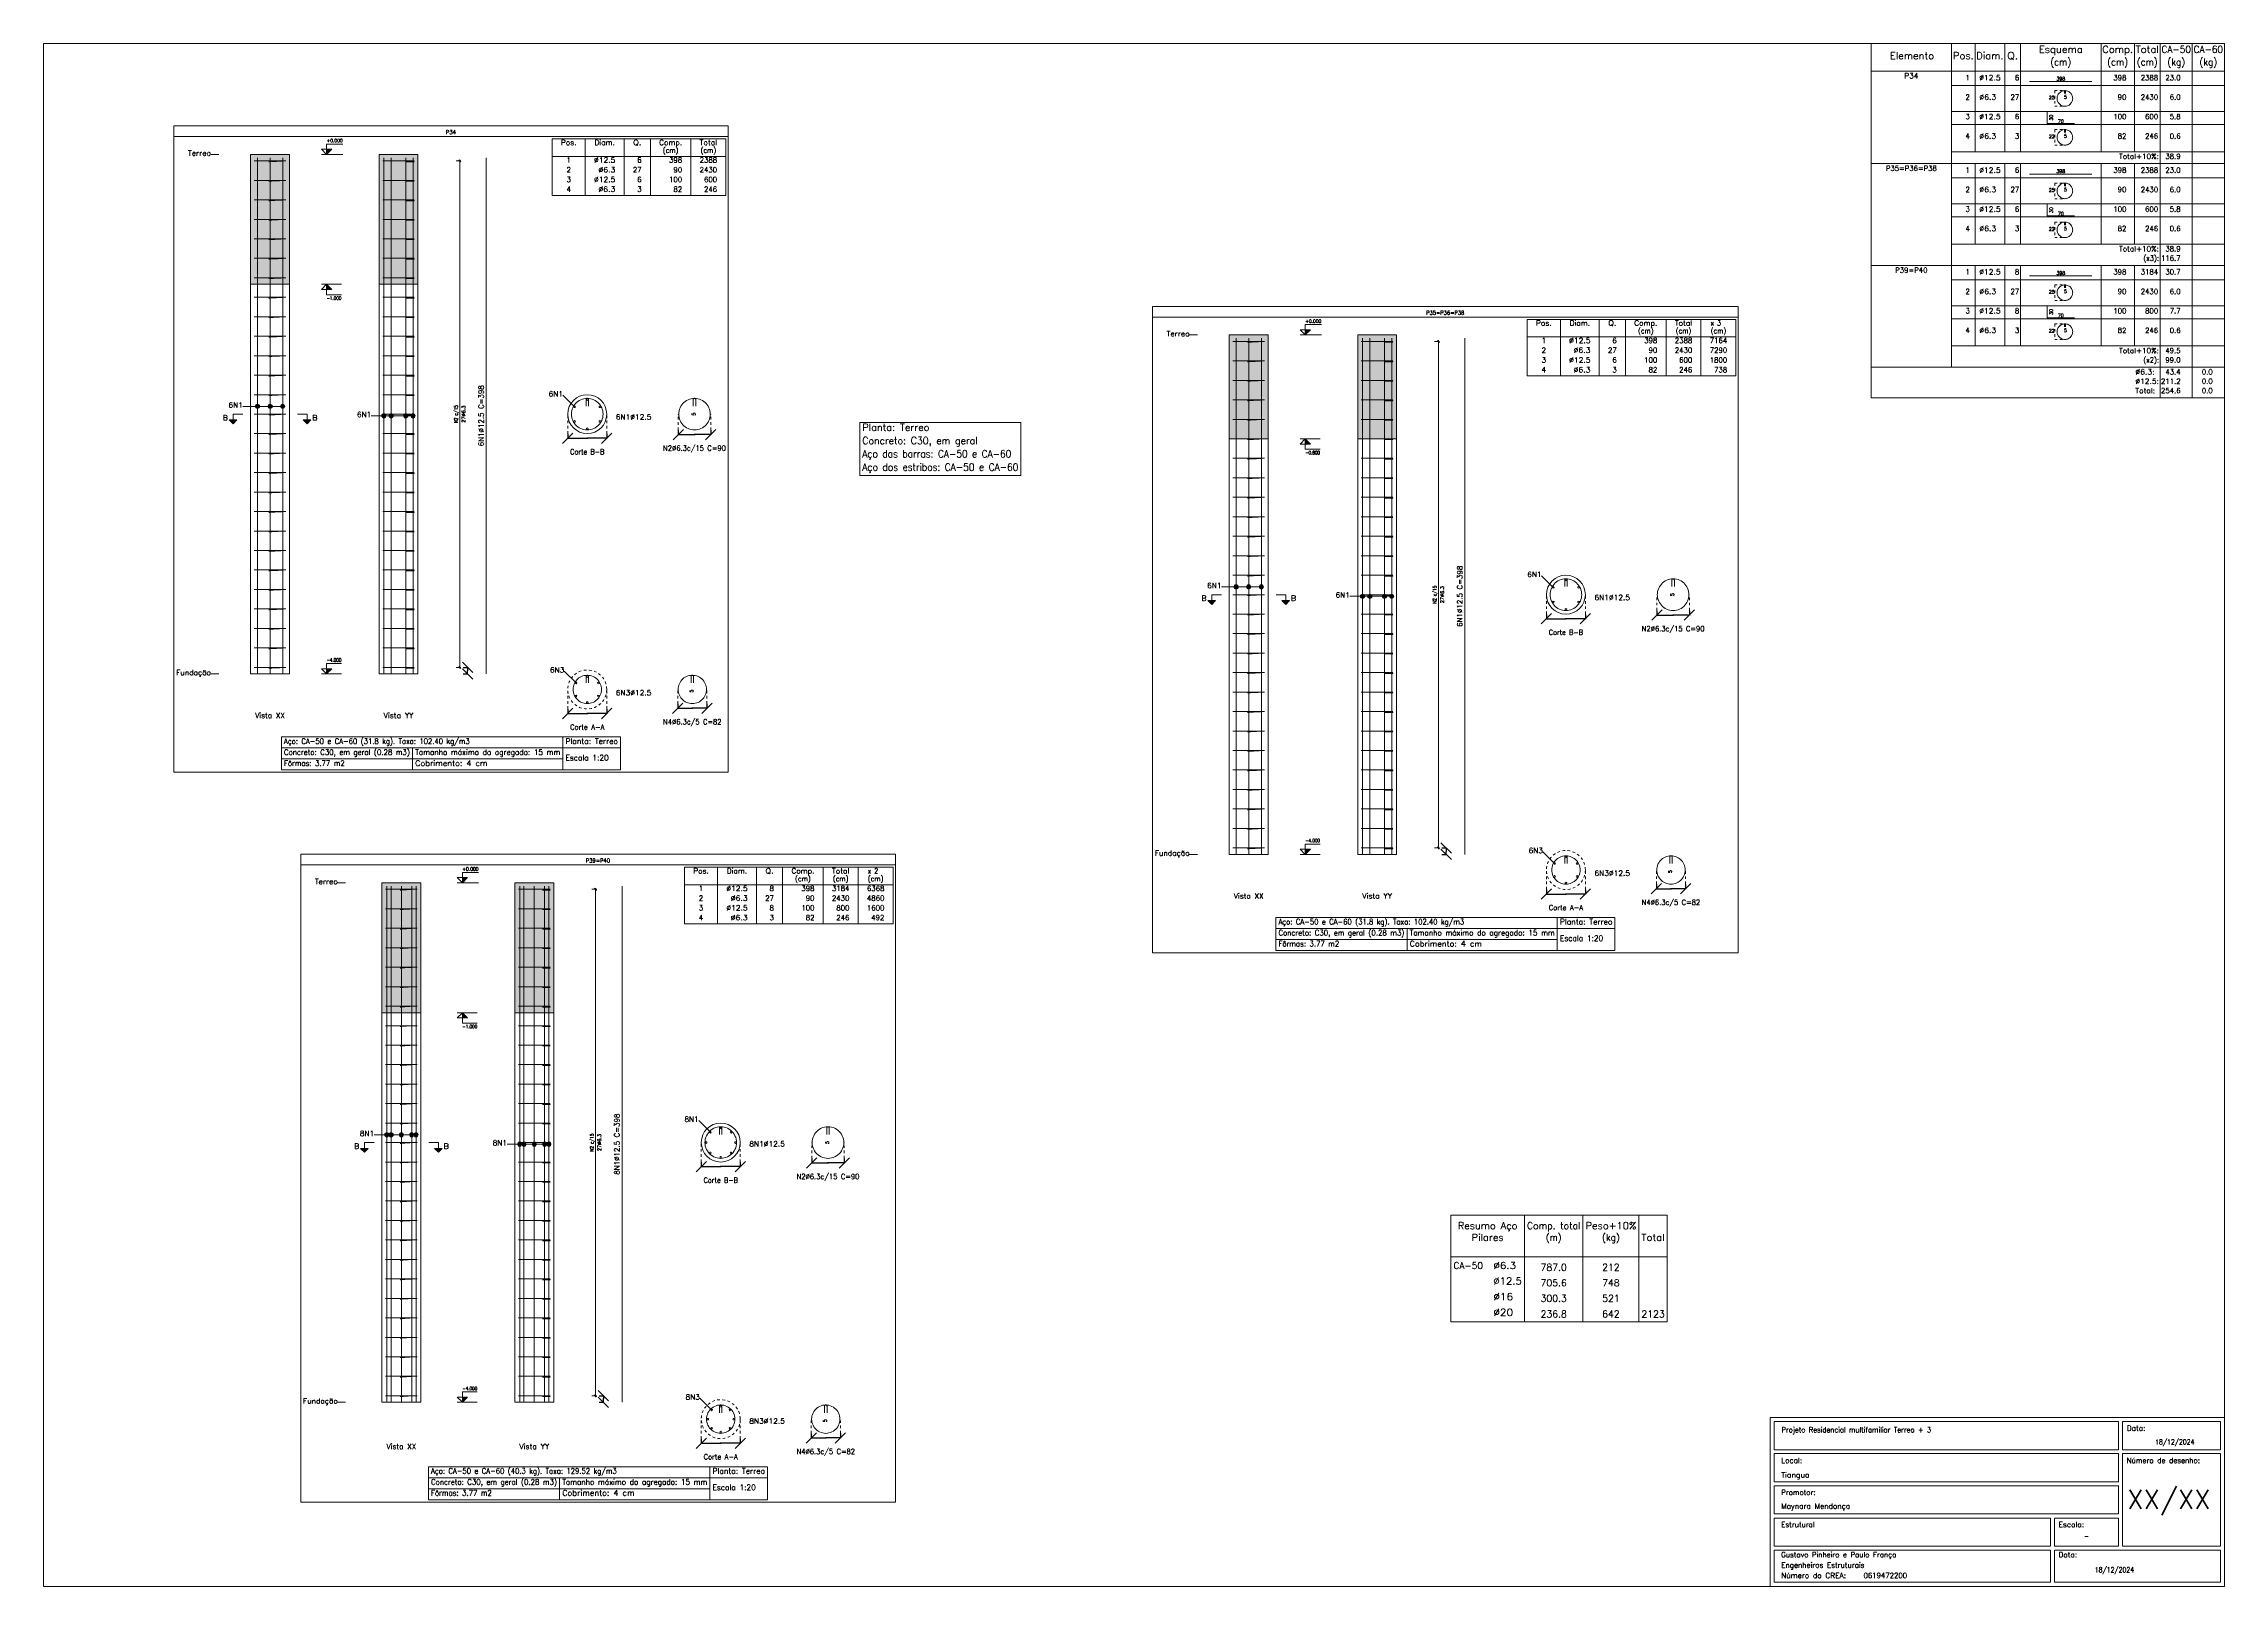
# Model space of a CAD drawing. Header units: metres. Extents: x 0 to 84, y 0 to 59.4.
import ezdxf
from ezdxf.enums import TextEntityAlignment as Align

# ---------------------------------------------------------------- set-up
doc = ezdxf.new("R2010")
doc.units = ezdxf.units.M
doc.linetypes.add('CYPE_PUNTO', pattern=[0.075, 0, -0.075])
for name, color, linetype, lineweight in [('ARM_LONGITUDINAL_Ø12_5', 51, 'Continuous', 9), ('ARM_TRANSVERSAL_DIMENSOES_DOS_ESTRIBOS', 122, 'Continuous', 0), ('ARM_TRANSVERSAL_REFERENCIA', 106, 'Continuous', 9), ('ARM_TRANSVERSAL_Ø6_3', 32, 'Continuous', 9), ('CORTE_COTAS', 122, 'Continuous', 0), ('CORTE_COTAS_DAS_LAJES', 151, 'Continuous', 0), ('CORTE_COTAS_DAS_PLANTAS', 151, 'Continuous', 0), ('CORTE_LINHAS_DA_TABELA_DE_DADOS_DOS_PILARES', 1, 'Continuous', 9), ('CORTE_LINHAS_DA_TABELA_DE_DETALHE', 7, 'Continuous', 9), ('CORTE_LINHAS_DA_TABELA_DE_QUANTITATIVOS', 1, 'Continuous', 9), ('CORTE_LINHAS_DA_TABELA_DE_QUANTITATIVOS_DO_QUADRO_DE_PILARES', 1, 'Continuous', 9), ('CORTE_NOMES_DAS_PLANTAS', 106, 'Continuous', 9), ('CORTE_PILAR_DE_CONCRETO', 1, 'Continuous', 9), ('CORTE_PISOS', 8, 'Continuous', 9), ('CORTE_SEGMENTOS_DE_CORTE_DE_SECOES', 12, 'Continuous', 9), ('CORTE_TEXTO_DAS_COTAS', 122, 'Continuous', 0), ('CORTE_TEXTO_DAS_ELEVACOES_DOS_PILARES', 133, 'Continuous', 9), ('CORTE_TEXTOS_DA_TABELA_DE_DADOS_DOS_PILARES', 1, 'Continuous', 9), ('CORTE_TEXTOS_DA_TABELA_DE_QUANTITATIVOS', 1, 'Continuous', 9), ('CORTE_TEXTOS_DA_TABELA_DE_QUANTITATIVOS_DO_QUADRO_DE_PILARES', 1, 'Continuous', 9), ('CORTE_TITULO_DA_TABELA_DE_DETALHE', 106, 'Continuous', 9), ('COTAS_AUXILIARES_DETALHES_TABELA', 8, 'CYPE_PUNTO', 0), ('CYPE', 7, 'Continuous', 0), ('DETALHES_TABELA', 7, 'Continuous', 9), ('PILCP_ARM_LONG_LINHAS_DAS_ETIQUETAS_DAS_POSICOES_DE_ARMADURA_LONGITUDINAL', 106, 'Continuous', 9), ('PILCP_ARM_LONG_REFERENCIA', 106, 'Continuous', 9), ('PILCPSECC_ARM_LONG_LINHAS_DAS_ETIQUETAS_DAS_POSICOES_DE_ARMADURA_LONGITUDINAL', 106, 'Continuous', 9), ('PILCPSECC_ARM_LONG_REFERENCIA', 106, 'Continuous', 9), ('QUAD_BORDA', 1, 'Continuous', 20), ('QUAD_LIMITES', 2, 'Continuous', 0), ('SECAO_CONCRETO', 1, 'Continuous', 9), ('SECAO_COTAS', 122, 'Continuous', 0), ('SECAO_LINHAS_DE_PROLONGAMENTO_DAS_COTAS', 122, 'CYPE_PUNTO', 0), ('TABELAS', 1, 'Continuous', 0), ('TEXTO_TABELAS', 1, 'Continuous', 0), ('TEXTOS_COTAS_DETALHES_TABELA', 1, 'Continuous', 0)]:
    doc.layers.add(name, color=color, linetype=linetype, lineweight=lineweight)
doc.styles.add('CYPETXT', font='', dxfattribs={"height": 0.2})
doc.styles.add('CYPETXT_0.04', font='', dxfattribs={"height": 0.026667})
doc.styles.get('CYPETXT').set_extended_font_data('romans')
doc.styles.get('CYPETXT_0.04').set_extended_font_data('romans')
doc.dimstyles.new('cype_oblique', dxfattribs={"dimtxt": 0.18, "dimasz": 0.18, "dimexe": 0.01, "dimexo": 0.01, "dimgap": 0, "dimtad": 0, "dimdec": 4, "dimzin": 0, "dimdsep": 46, "dimtxsty": 'CYPETXT_0.04', "dimblk": 'OBLIQUE', "dimtsz": 0.2, "dimcen": 0.09, "dimadec": 0, "dimazin": 0, "dimtfac": 1, "dimtdec": 4, "dimtofl": 0, "dimtmove": 2, "dimatfit": 3, "dimfxl": 1, "dimtolj": 1, "dimtzin": 0, "dimarcsym": 0})

# ---------------------------------------------------------------- blocks, each defined once
blk = doc.blocks.new('*D2')
at = {"layer": 'CORTE_COTAS', "color": 0, "lineweight": -2, "transparency": 16777216}
for p, q in [((16.529, 35.184), (16.129, 35.584)), ((16.529, 34.934), (16.129, 35.334)), ((16.161, 35.384), (16.339, 35.384)), ((16.329, 35.384), (16.329, 35.268)), ((16.161, 35.134), (16.339, 35.134)), ((16.329, 35.134), (16.329, 35.25))]:
    blk.add_line(p, q, dxfattribs=at)
at = {"layer": 'Defpoints', "color": 0, "transparency": 16777216}
for p in [(16.151, 35.384), (16.329, 35.384), (16.151, 35.134)]:
    blk.add_point(p, dxfattribs=at)
at = {"layer": 'CORTE_COTAS', "color": 0, "transparency": 16777216, "insert": (16.329, 35.259), "char_height": 0.0267, "attachment_point": 5, "rotation": 90, "style": 'CYPETXT_0.04'}
blk.add_mtext('\\A1;5', dxfattribs=at)
blk = doc.blocks.new('_OBLIQUE')
at = {"color": 0, "linetype": 'ByBlock', "lineweight": -2}
blk.add_line((-0.5, -0.5), (0.5, 0.5), dxfattribs=at)
blk = doc.blocks.new('*D3')
at = {"layer": 'Defpoints', "color": 0, "transparency": 16777216}
for p in [(20.19, 33.784), (21.69, 33.784), (21.69, 33.607)]:
    blk.add_point(p, dxfattribs=at)
at = {"layer": 'SECAO_COTAS', "color": 0, "lineweight": -2, "transparency": 16777216}
for p, q in [((19.99, 33.407), (20.39, 33.807)), ((20.19, 33.774), (20.19, 33.597)), ((20.19, 33.607), (20.918, 33.607)), ((21.69, 33.607), (20.962, 33.607)), ((21.49, 33.407), (21.89, 33.807)), ((21.69, 33.774), (21.69, 33.597))]:
    blk.add_line(p, q, dxfattribs=at)
at = {"layer": 'SECAO_COTAS', "color": 0, "transparency": 16777216, "insert": (20.94, 33.607), "char_height": 0.0267, "attachment_point": 5, "style": 'CYPETXT_0.04'}
blk.add_mtext('\\A1;30', dxfattribs=at)
blk = doc.blocks.new('*D4')
at = {"layer": 'ARM_TRANSVERSAL_DIMENSOES_DOS_ESTRIBOS', "color": 0, "lineweight": -2, "transparency": 16777216}
for p, q in [((24.224, 33.61), (24.624, 34.01)), ((24.424, 33.978), (24.424, 33.8)), ((24.424, 33.81), (24.965, 33.81)), ((25.549, 33.81), (25.009, 33.81)), ((25.349, 33.61), (25.749, 34.01)), ((25.549, 33.978), (25.549, 33.8))]:
    blk.add_line(p, q, dxfattribs=at)
at = {"layer": 'Defpoints', "color": 0, "transparency": 16777216}
for p in [(24.424, 33.988), (25.549, 33.988), (25.549, 33.81)]:
    blk.add_point(p, dxfattribs=at)
at = {"layer": 'ARM_TRANSVERSAL_DIMENSOES_DOS_ESTRIBOS', "color": 0, "transparency": 16777216, "insert": (24.987, 33.81), "char_height": 0.0267, "attachment_point": 5, "style": 'CYPETXT_0.04'}
blk.add_mtext('\\A1;22', dxfattribs=at)
blk = doc.blocks.new('*D5')
at = {"layer": 'Defpoints', "color": 0, "transparency": 16777216}
for p in [(20.19, 44.384), (21.69, 44.384), (21.69, 44.207)]:
    blk.add_point(p, dxfattribs=at)
at = {"layer": 'SECAO_COTAS', "color": 0, "lineweight": -2, "transparency": 16777216}
for p, q in [((19.99, 44.007), (20.39, 44.407)), ((20.19, 44.374), (20.19, 44.197)), ((20.19, 44.207), (20.918, 44.207)), ((21.69, 44.207), (20.962, 44.207)), ((21.49, 44.007), (21.89, 44.407)), ((21.69, 44.374), (21.69, 44.197))]:
    blk.add_line(p, q, dxfattribs=at)
at = {"layer": 'SECAO_COTAS', "color": 0, "transparency": 16777216, "insert": (20.94, 44.207), "char_height": 0.0267, "attachment_point": 5, "style": 'CYPETXT_0.04'}
blk.add_mtext('\\A1;30', dxfattribs=at)
blk = doc.blocks.new('*D6')
at = {"layer": 'ARM_TRANSVERSAL_DIMENSOES_DOS_ESTRIBOS', "color": 0, "lineweight": -2, "transparency": 16777216}
for p, q in [((24.246, 44.147), (24.646, 44.547)), ((25.496, 44.147), (25.896, 44.547)), ((24.446, 44.515), (24.446, 44.337)), ((24.446, 44.347), (25.048, 44.347)), ((25.696, 44.347), (25.093, 44.347)), ((25.696, 44.515), (25.696, 44.337))]:
    blk.add_line(p, q, dxfattribs=at)
at = {"layer": 'Defpoints', "color": 0, "transparency": 16777216}
for p in [(24.446, 44.525), (25.696, 44.525), (25.696, 44.347)]:
    blk.add_point(p, dxfattribs=at)
at = {"layer": 'ARM_TRANSVERSAL_DIMENSOES_DOS_ESTRIBOS', "color": 0, "transparency": 16777216, "insert": (25.071, 44.347), "char_height": 0.0267, "attachment_point": 5, "style": 'CYPETXT_0.04'}
blk.add_mtext('\\A1;25', dxfattribs=at)
blk = doc.blocks.new('*D7')
at = {"layer": 'CORTE_COTAS', "color": 0, "lineweight": -2, "transparency": 16777216}
for p, q in [((54.225, 28.233), (53.825, 28.633)), ((54.225, 27.983), (53.825, 28.383)), ((53.858, 28.433), (54.035, 28.433)), ((53.858, 28.183), (54.035, 28.183)), ((54.025, 28.433), (54.025, 28.317)), ((54.025, 28.183), (54.025, 28.299))]:
    blk.add_line(p, q, dxfattribs=at)
at = {"layer": 'Defpoints', "color": 0, "transparency": 16777216}
for p in [(53.848, 28.433), (53.848, 28.183), (54.025, 28.433)]:
    blk.add_point(p, dxfattribs=at)
at = {"layer": 'CORTE_COTAS', "color": 0, "transparency": 16777216, "insert": (54.025, 28.308), "char_height": 0.0267, "attachment_point": 5, "rotation": 90, "style": 'CYPETXT_0.04'}
blk.add_mtext('\\A1;5', dxfattribs=at)
blk = doc.blocks.new('*D8')
at = {"layer": 'Defpoints', "color": 0, "transparency": 16777216}
for p in [(57.886, 26.833), (59.386, 26.833), (59.386, 26.656)]:
    blk.add_point(p, dxfattribs=at)
at = {"layer": 'SECAO_COTAS', "color": 0, "lineweight": -2, "transparency": 16777216}
for p, q in [((57.686, 26.456), (58.086, 26.856)), ((57.886, 26.823), (57.886, 26.646)), ((57.886, 26.656), (58.614, 26.656)), ((59.386, 26.656), (58.658, 26.656)), ((59.186, 26.456), (59.586, 26.856)), ((59.386, 26.823), (59.386, 26.646))]:
    blk.add_line(p, q, dxfattribs=at)
at = {"layer": 'SECAO_COTAS', "color": 0, "transparency": 16777216, "insert": (58.636, 26.656), "char_height": 0.0267, "attachment_point": 5, "style": 'CYPETXT_0.04'}
blk.add_mtext('\\A1;30', dxfattribs=at)
blk = doc.blocks.new('*D9')
at = {"layer": 'ARM_TRANSVERSAL_DIMENSOES_DOS_ESTRIBOS', "color": 0, "lineweight": -2, "transparency": 16777216}
for p, q in [((61.921, 26.66), (62.321, 27.06)), ((62.121, 27.027), (62.121, 26.85)), ((63.045, 26.66), (63.445, 27.06)), ((63.245, 27.027), (63.245, 26.85)), ((62.121, 26.86), (62.661, 26.86)), ((63.245, 26.86), (62.705, 26.86))]:
    blk.add_line(p, q, dxfattribs=at)
at = {"layer": 'Defpoints', "color": 0, "transparency": 16777216}
for p in [(62.121, 27.037), (63.245, 27.037), (63.245, 26.86)]:
    blk.add_point(p, dxfattribs=at)
at = {"layer": 'ARM_TRANSVERSAL_DIMENSOES_DOS_ESTRIBOS', "color": 0, "transparency": 16777216, "insert": (62.683, 26.86), "char_height": 0.0267, "attachment_point": 5, "style": 'CYPETXT_0.04'}
blk.add_mtext('\\A1;22', dxfattribs=at)
blk = doc.blocks.new('*D10')
at = {"layer": 'Defpoints', "color": 0, "transparency": 16777216}
for p in [(57.886, 37.433), (59.386, 37.433), (59.386, 37.256)]:
    blk.add_point(p, dxfattribs=at)
at = {"layer": 'SECAO_COTAS', "color": 0, "lineweight": -2, "transparency": 16777216}
for p, q in [((57.686, 37.056), (58.086, 37.456)), ((57.886, 37.423), (57.886, 37.246)), ((57.886, 37.256), (58.614, 37.256)), ((59.386, 37.256), (58.658, 37.256)), ((59.186, 37.056), (59.586, 37.456)), ((59.386, 37.423), (59.386, 37.246))]:
    blk.add_line(p, q, dxfattribs=at)
at = {"layer": 'SECAO_COTAS', "color": 0, "transparency": 16777216, "insert": (58.636, 37.256), "char_height": 0.0267, "attachment_point": 5, "style": 'CYPETXT_0.04'}
blk.add_mtext('\\A1;30', dxfattribs=at)
blk = doc.blocks.new('*D11')
at = {"layer": 'ARM_TRANSVERSAL_DIMENSOES_DOS_ESTRIBOS', "color": 0, "lineweight": -2, "transparency": 16777216}
for p, q in [((61.942, 37.197), (62.342, 37.597)), ((62.142, 37.564), (62.142, 37.387)), ((62.142, 37.397), (62.745, 37.397)), ((63.392, 37.397), (62.789, 37.397)), ((63.192, 37.197), (63.592, 37.597)), ((63.392, 37.564), (63.392, 37.387))]:
    blk.add_line(p, q, dxfattribs=at)
at = {"layer": 'Defpoints', "color": 0, "transparency": 16777216}
for p in [(62.142, 37.574), (63.392, 37.574), (63.392, 37.397)]:
    blk.add_point(p, dxfattribs=at)
at = {"layer": 'ARM_TRANSVERSAL_DIMENSOES_DOS_ESTRIBOS', "color": 0, "transparency": 16777216, "insert": (62.767, 37.397), "char_height": 0.0267, "attachment_point": 5, "style": 'CYPETXT_0.04'}
blk.add_mtext('\\A1;25', dxfattribs=at)
blk = doc.blocks.new('*D12')
at = {"layer": 'CORTE_COTAS', "color": 0, "lineweight": -2, "transparency": 16777216}
for p, q in [((21.76, 7.138), (21.36, 7.538)), ((21.76, 6.888), (21.36, 7.288)), ((21.393, 7.338), (21.57, 7.338)), ((21.393, 7.088), (21.57, 7.088)), ((21.56, 7.338), (21.56, 7.222)), ((21.56, 7.088), (21.56, 7.204))]:
    blk.add_line(p, q, dxfattribs=at)
at = {"layer": 'Defpoints', "color": 0, "transparency": 16777216}
for p in [(21.383, 7.338), (21.383, 7.088), (21.56, 7.338)]:
    blk.add_point(p, dxfattribs=at)
at = {"layer": 'CORTE_COTAS', "color": 0, "transparency": 16777216, "insert": (21.56, 7.213), "char_height": 0.0267, "attachment_point": 5, "rotation": 90, "style": 'CYPETXT_0.04'}
blk.add_mtext('\\A1;5', dxfattribs=at)
blk = doc.blocks.new('*D13')
at = {"layer": 'Defpoints', "color": 0, "transparency": 16777216}
for p in [(25.332, 5.688), (26.832, 5.688), (26.832, 5.511)]:
    blk.add_point(p, dxfattribs=at)
at = {"layer": 'SECAO_COTAS', "color": 0, "lineweight": -2, "transparency": 16777216}
for p, q in [((25.132, 5.311), (25.532, 5.711)), ((25.332, 5.678), (25.332, 5.501)), ((25.332, 5.511), (26.06, 5.511)), ((26.832, 5.511), (26.104, 5.511)), ((26.632, 5.311), (27.032, 5.711)), ((26.832, 5.678), (26.832, 5.501))]:
    blk.add_line(p, q, dxfattribs=at)
at = {"layer": 'SECAO_COTAS', "color": 0, "transparency": 16777216, "insert": (26.082, 5.511), "char_height": 0.0267, "attachment_point": 5, "style": 'CYPETXT_0.04'}
blk.add_mtext('\\A1;30', dxfattribs=at)
blk = doc.blocks.new('*D14')
at = {"layer": 'ARM_TRANSVERSAL_DIMENSOES_DOS_ESTRIBOS', "color": 0, "lineweight": -2, "transparency": 16777216}
for p, q in [((29.367, 5.514), (29.767, 5.914)), ((29.567, 5.882), (29.567, 5.704)), ((30.491, 5.514), (30.891, 5.914)), ((30.691, 5.882), (30.691, 5.704)), ((29.567, 5.714), (30.107, 5.714)), ((30.691, 5.714), (30.151, 5.714))]:
    blk.add_line(p, q, dxfattribs=at)
at = {"layer": 'Defpoints', "color": 0, "transparency": 16777216}
for p in [(29.567, 5.892), (30.691, 5.892), (30.691, 5.714)]:
    blk.add_point(p, dxfattribs=at)
at = {"layer": 'ARM_TRANSVERSAL_DIMENSOES_DOS_ESTRIBOS', "color": 0, "transparency": 16777216, "insert": (30.129, 5.714), "char_height": 0.0267, "attachment_point": 5, "style": 'CYPETXT_0.04'}
blk.add_mtext('\\A1;22', dxfattribs=at)
blk = doc.blocks.new('*D15')
at = {"layer": 'Defpoints', "color": 0, "transparency": 16777216}
for p in [(25.332, 16.338), (26.832, 16.338), (26.832, 16.161)]:
    blk.add_point(p, dxfattribs=at)
at = {"layer": 'SECAO_COTAS', "color": 0, "lineweight": -2, "transparency": 16777216}
for p, q in [((25.132, 15.961), (25.532, 16.361)), ((25.332, 16.328), (25.332, 16.151)), ((25.332, 16.161), (26.06, 16.161)), ((26.832, 16.161), (26.104, 16.161)), ((26.632, 15.961), (27.032, 16.361)), ((26.832, 16.328), (26.832, 16.151))]:
    blk.add_line(p, q, dxfattribs=at)
at = {"layer": 'SECAO_COTAS', "color": 0, "transparency": 16777216, "insert": (26.082, 16.161), "char_height": 0.0267, "attachment_point": 5, "style": 'CYPETXT_0.04'}
blk.add_mtext('\\A1;30', dxfattribs=at)
blk = doc.blocks.new('*D16')
at = {"layer": 'ARM_TRANSVERSAL_DIMENSOES_DOS_ESTRIBOS', "color": 0, "lineweight": -2, "transparency": 16777216}
for p, q in [((29.388, 16.102), (29.788, 16.502)), ((29.588, 16.469), (29.588, 16.292)), ((29.588, 16.302), (30.191, 16.302)), ((30.838, 16.302), (30.235, 16.302)), ((30.638, 16.102), (31.038, 16.502)), ((30.838, 16.469), (30.838, 16.292))]:
    blk.add_line(p, q, dxfattribs=at)
at = {"layer": 'Defpoints', "color": 0, "transparency": 16777216}
for p in [(29.588, 16.479), (30.838, 16.479), (30.838, 16.302)]:
    blk.add_point(p, dxfattribs=at)
at = {"layer": 'ARM_TRANSVERSAL_DIMENSOES_DOS_ESTRIBOS', "color": 0, "transparency": 16777216, "insert": (30.213, 16.302), "char_height": 0.0267, "attachment_point": 5, "style": 'CYPETXT_0.04'}
blk.add_mtext('\\A1;25', dxfattribs=at)

msp = doc.modelspace()

# ---------------------------------------------------------------- hatches: boundary and pattern name
at = {"layer": 'CORTE_COTAS_DAS_LAJES'}
for points in [[(10.89969, 50.13407), (11.09969, 49.93407), (10.89969, 49.93407)], [(48.59584, 44.1834), (48.79584, 43.9834), (48.59584, 43.9834)], [(16.13142, 22.08815), (16.33142, 21.88814), (16.13142, 21.88814)]]:
    msp.add_hatch(color=256, dxfattribs=at).paths.add_polyline_path(points, flags=0)
at = {"layer": 'CORTE_COTAS_DAS_PLANTAS'}
for points in [[(10.89969, 55.13407), (11.09969, 55.33407), (10.89969, 55.33407)], [(48.59584, 48.1834), (48.79584, 48.3834), (48.59584, 48.3834)], [(10.89969, 35.13407), (11.09969, 35.33407), (10.89969, 35.33407)], [(48.59584, 28.1834), (48.79584, 28.3834), (48.59584, 28.3834)], [(16.13142, 27.08815), (16.33142, 27.28815), (16.13142, 27.28815)], [(16.13142, 7.08814), (16.33142, 7.28814), (16.13142, 7.28814)]]:
    msp.add_hatch(color=256, dxfattribs=at).paths.add_polyline_path(points, flags=0)
at = {"layer": 'CORTE_PISOS', "true_color": 0xdad7d3}
for points in [[(7.97369, 50.13407), (9.47369, 50.13407), (9.47369, 55.13407), (7.97369, 55.13407)], [(12.91919, 50.13407), (14.41919, 50.13407), (14.41919, 55.13407), (12.91919, 55.13407)], [(45.66984, 44.1834), (47.16984, 44.1834), (47.16984, 48.1834), (45.66984, 48.1834)], [(50.61534, 44.1834), (52.11534, 44.1834), (52.11534, 48.1834), (50.61534, 48.1834)], [(13.03192, 22.08815), (14.53192, 22.08815), (14.53192, 27.08815), (13.03192, 27.08815)], [(18.15092, 22.08815), (19.65092, 22.08815), (19.65092, 27.08815), (18.15092, 27.08815)]]:
    msp.add_hatch(color=254, dxfattribs=at).paths.add_polyline_path(points, flags=0)
at = {"layer": 'CORTE_SEGMENTOS_DE_CORTE_DE_SECOES'}
for points in [[(7.14869, 44.90907), (7.44869, 44.90907), (7.29869, 44.75907)], [(7.14869, 44.90907), (7.44869, 44.90907), (7.29869, 44.75907)], [(9.99869, 44.90907), (10.29869, 44.90907), (10.14869, 44.75907)], [(9.99869, 44.90907), (10.29869, 44.90907), (10.14869, 44.75907)], [(44.84484, 37.9584), (45.14484, 37.9584), (44.99484, 37.8084)], [(44.84484, 37.9584), (45.14484, 37.9584), (44.99484, 37.8084)], [(47.69484, 37.9584), (47.99484, 37.9584), (47.84484, 37.8084)], [(47.69484, 37.9584), (47.99484, 37.9584), (47.84484, 37.8084)], [(12.20692, 16.86314), (12.50692, 16.86314), (12.35692, 16.71315)], [(12.20692, 16.86314), (12.50692, 16.86314), (12.35692, 16.71315)], [(15.05692, 16.86314), (15.35692, 16.86314), (15.20692, 16.71315)], [(15.05692, 16.86314), (15.35692, 16.86314), (15.20692, 16.71315)]]:
    msp.add_hatch(color=256, dxfattribs=at).paths.add_polyline_path(points, flags=0)
at = {"layer": 'PILCP_ARM_LONG_LINHAS_DAS_ETIQUETAS_DAS_POSICOES_DE_ARMADURA_LONGITUDINAL'}
h = msp.add_hatch(color=256, dxfattribs=at)
edge = h.paths.add_edge_path(flags=0)
edge.add_arc((8.23676, 45.43407), 0.08, 0, 360)
h = msp.add_hatch(color=256, dxfattribs=at)
edge = h.paths.add_edge_path(flags=0)
edge.add_arc((8.72369, 45.43407), 0.08, 0, 360)
h = msp.add_hatch(color=256, dxfattribs=at)
edge = h.paths.add_edge_path(flags=0)
edge.add_arc((9.21061, 45.43407), 0.08, 0, 360)
h = msp.add_hatch(color=256, dxfattribs=at)
edge = h.paths.add_edge_path(flags=0)
edge.add_arc((13.10694, 45.07157), 0.08, 0, 360)
h = msp.add_hatch(color=256, dxfattribs=at)
edge = h.paths.add_edge_path(flags=0)
edge.add_arc((13.38806, 45.07157), 0.08, 0, 360)
h = msp.add_hatch(color=256, dxfattribs=at)
edge = h.paths.add_edge_path(flags=0)
edge.add_arc((13.95031, 45.07157), 0.08, 0, 360)
h = msp.add_hatch(color=256, dxfattribs=at)
edge = h.paths.add_edge_path(flags=0)
edge.add_arc((14.23144, 45.07157), 0.08, 0, 360)
h = msp.add_hatch(color=256, dxfattribs=at)
edge = h.paths.add_edge_path(flags=0)
edge.add_arc((45.93291, 38.4834), 0.08, 0, 360)
h = msp.add_hatch(color=256, dxfattribs=at)
edge = h.paths.add_edge_path(flags=0)
edge.add_arc((46.41984, 38.4834), 0.08, 0, 360)
h = msp.add_hatch(color=256, dxfattribs=at)
edge = h.paths.add_edge_path(flags=0)
edge.add_arc((46.90676, 38.4834), 0.08, 0, 360)
h = msp.add_hatch(color=256, dxfattribs=at)
edge = h.paths.add_edge_path(flags=0)
edge.add_arc((50.80309, 38.1209), 0.08, 0, 360)
h = msp.add_hatch(color=256, dxfattribs=at)
edge = h.paths.add_edge_path(flags=0)
edge.add_arc((51.08421, 38.1209), 0.08, 0, 360)
h = msp.add_hatch(color=256, dxfattribs=at)
edge = h.paths.add_edge_path(flags=0)
edge.add_arc((51.64646, 38.1209), 0.08, 0, 360)
h = msp.add_hatch(color=256, dxfattribs=at)
edge = h.paths.add_edge_path(flags=0)
edge.add_arc((51.92759, 38.1209), 0.08, 0, 360)
h = msp.add_hatch(color=256, dxfattribs=at)
edge = h.paths.add_edge_path(flags=0)
edge.add_arc((13.21967, 17.38815), 0.08, 0, 360)
h = msp.add_hatch(color=256, dxfattribs=at)
edge = h.paths.add_edge_path(flags=0)
edge.add_arc((13.38435, 17.38815), 0.08, 0, 360)
h = msp.add_hatch(color=256, dxfattribs=at)
edge = h.paths.add_edge_path(flags=0)
edge.add_arc((13.78192, 17.38815), 0.08, 0, 360)
h = msp.add_hatch(color=256, dxfattribs=at)
edge = h.paths.add_edge_path(flags=0)
edge.add_arc((14.17949, 17.38815), 0.08, 0, 360)
h = msp.add_hatch(color=256, dxfattribs=at)
edge = h.paths.add_edge_path(flags=0)
edge.add_arc((14.34417, 17.38815), 0.08, 0, 360)
h = msp.add_hatch(color=256, dxfattribs=at)
edge = h.paths.add_edge_path(flags=0)
edge.add_arc((18.33867, 17.02565), 0.08, 0, 360)
h = msp.add_hatch(color=256, dxfattribs=at)
edge = h.paths.add_edge_path(flags=0)
edge.add_arc((18.50335, 17.02565), 0.08, 0, 360)
h = msp.add_hatch(color=256, dxfattribs=at)
edge = h.paths.add_edge_path(flags=0)
edge.add_arc((18.90092, 17.02565), 0.08, 0, 360)
h = msp.add_hatch(color=256, dxfattribs=at)
edge = h.paths.add_edge_path(flags=0)
edge.add_arc((19.29849, 17.02565), 0.08, 0, 360)
h = msp.add_hatch(color=256, dxfattribs=at)
edge = h.paths.add_edge_path(flags=0)
edge.add_arc((19.46317, 17.02565), 0.08, 0, 360)

# ---------------------------------------------------------------- linework, layer by layer
at = {"layer": 'ARM_LONGITUDINAL_Ø12_5'}
for points in [[(8.23676, 35.13407), (8.23676, 55.00907)], [(8.23676, 35.13407), (8.23676, 55.00907)], [(8.72369, 35.13407), (8.72369, 55.00907)], [(8.72369, 35.13407), (8.72369, 55.00907)], [(9.21061, 35.13407), (9.21061, 55.00907)], [(9.21061, 35.13407), (9.21061, 55.00907)], [(13.10694, 35.13407), (13.10694, 55.00907)], [(13.38806, 35.13407), (13.38806, 55.00907)], [(13.38806, 35.13407), (13.38806, 55.00907)], [(13.95031, 35.13407), (13.95031, 55.00907)], [(13.95031, 35.13407), (13.95031, 55.00907)], [(14.23144, 35.13407), (14.23144, 55.00907)], [(17.05069, 35.13407), (17.05069, 55.00907)], [(45.93291, 28.1834), (45.93291, 48.0584)], [(45.93291, 28.1834), (45.93291, 48.0584)], [(46.41984, 28.1834), (46.41984, 48.0584)], [(46.41984, 28.1834), (46.41984, 48.0584)], [(46.90676, 28.1834), (46.90676, 48.0584)], [(46.90676, 28.1834), (46.90676, 48.0584)], [(50.80309, 28.1834), (50.80309, 48.0584)], [(51.08421, 28.1834), (51.08421, 48.0584)], [(51.08421, 28.1834), (51.08421, 48.0584)], [(51.64646, 28.1834), (51.64646, 48.0584)], [(51.64646, 28.1834), (51.64646, 48.0584)], [(51.92759, 28.1834), (51.92759, 48.0584)], [(54.74684, 28.1834), (54.74684, 48.0584)], [(13.21967, 7.08814), (13.21967, 26.96315)], [(13.38435, 7.08814), (13.38435, 26.96315)], [(13.38435, 7.08814), (13.38435, 26.96315)], [(13.78192, 7.08814), (13.78192, 26.96315)], [(13.78192, 7.08814), (13.78192, 26.96315)], [(14.17949, 7.08814), (14.17949, 26.96315)], [(14.17949, 7.08814), (14.17949, 26.96315)], [(14.34417, 7.08814), (14.34417, 26.96315)], [(18.33867, 7.08814), (18.33867, 26.96315)], [(18.50335, 7.08814), (18.50335, 26.96315)], [(18.50335, 7.08814), (18.50335, 26.96315)], [(18.90092, 7.08814), (18.90092, 26.96315)], [(18.90092, 7.08814), (18.90092, 26.96315)], [(19.29849, 7.08814), (19.29849, 26.96315)], [(19.29849, 7.08814), (19.29849, 26.96315)], [(19.46317, 7.08814), (19.46317, 26.96315)], [(22.28242, 7.08814), (22.28242, 26.96315)]]:
    msp.add_lwpolyline(points, dxfattribs=at)
for centre in [(20.45269, 45.4152), (20.93961, 45.69632), (21.42653, 45.4152), (20.45269, 44.85295), (20.93961, 44.57182), (21.42653, 44.85295), (58.63576, 38.74565), (58.14884, 38.46452), (58.14884, 37.90227), (59.12268, 38.46452), (59.12268, 37.90227), (58.63576, 37.62115), (20.50703, 34.78382), (20.93961, 35.03357), (21.37219, 34.78382), (20.50703, 34.28432), (20.93961, 34.03457), (21.37219, 34.28432), (58.20318, 27.83315), (58.63576, 28.0829), (59.06834, 27.83315), (58.20318, 27.33365), (58.63576, 27.0839), (59.06834, 27.33365), (26.08199, 17.65039), (25.51974, 17.08815), (25.68442, 17.48572), (26.47956, 17.48572), (26.64424, 17.08815), (25.68442, 16.69057), (26.08199, 16.52589), (26.47956, 16.69057), (25.72879, 6.79134), (26.08199, 6.93764), (26.43519, 6.79134), (25.58249, 6.43814), (25.72879, 6.08495), (26.08199, 5.93864), (26.43519, 6.08495), (26.58149, 6.43814)]:
    msp.add_circle(centre, 0.03125, dxfattribs=at)
at = {"layer": 'ARM_TRANSVERSAL_Ø6_3'}
for points in [[(8.77069, 54.88407), (8.76951, 54.88407), (8.76603, 54.88407), (8.76043, 54.88407), (8.75299, 54.88407), (8.74408, 54.88407), (8.73414, 54.88407), (8.72369, 54.88407), (8.66, 54.88407), (8.59702, 54.88407), (8.53542, 54.88407), (8.47588, 54.88407), (8.41906, 54.88407), (8.36558, 54.88407), (8.31602, 54.88407), (8.27093, 54.88407), (8.23079, 54.88407), (8.19606, 54.88407), (8.16711, 54.88407), (8.14425, 54.88407), (8.12775, 54.88407), (8.11777, 54.88407), (8.11444, 54.88407), (8.11777, 54.88407), (8.12775, 54.88407), (8.14425, 54.88407), (8.16711, 54.88407), (8.19606, 54.88407), (8.23079, 54.88407), (8.27093, 54.88407), (8.31602, 54.88407), (8.36558, 54.88407), (8.41906, 54.88407), (8.47588, 54.88407), (8.53542, 54.88407), (8.59702, 54.88407), (8.66, 54.88407), (8.72369, 54.88407), (8.78737, 54.88407), (8.85036, 54.88407), (8.91195, 54.88407), (8.97149, 54.88407), (9.02831, 54.88407), (9.08179, 54.88407), (9.13135, 54.88407), (9.17645, 54.88407), (9.21658, 54.88407), (9.25131, 54.88407), (9.28026, 54.88407), (9.30312, 54.88407), (9.31962, 54.88407), (9.3296, 54.88407), (9.33294, 54.88407), (9.3296, 54.88407), (9.31962, 54.88407), (9.30312, 54.88407), (9.28026, 54.88407), (9.25131, 54.88407), (9.21658, 54.88121), (9.17645, 54.87835), (9.13135, 54.87548), (9.08179, 54.87262), (9.02831, 54.86975), (8.97149, 54.86689), (8.91195, 54.86403), (8.85036, 54.86116), (8.78737, 54.8583), (8.72369, 54.85544), (8.72369, 54.85257), (8.71323, 54.85257), (8.70329, 54.85257), (8.69438, 54.85257), (8.68694, 54.85257), (8.68134, 54.85257), (8.67786, 54.85257), (8.67669, 54.85257)], [(13.98144, 54.88407), (14.23144, 54.88407), (14.24189, 54.88407), (14.25183, 54.88407), (14.26074, 54.88407), (14.26818, 54.88407), (14.27378, 54.88407), (14.27726, 54.88407), (14.27844, 54.88407), (14.2751, 54.88407), (14.26512, 54.88407), (14.24862, 54.88407), (14.22576, 54.88407), (14.19681, 54.88407), (14.16208, 54.88407), (14.12195, 54.88407), (14.07685, 54.88407), (14.02729, 54.88407), (13.97381, 54.88407), (13.91699, 54.88407), (13.85745, 54.88407), (13.79586, 54.88407), (13.73287, 54.88407), (13.66919, 54.88407), (13.6055, 54.88407), (13.54252, 54.88407), (13.48092, 54.88407), (13.42138, 54.88407), (13.36456, 54.88407), (13.31108, 54.88407), (13.26152, 54.88407), (13.21643, 54.88407), (13.17629, 54.88407), (13.14156, 54.88407), (13.11261, 54.88407), (13.08975, 54.88407), (13.07325, 54.88407), (13.06327, 54.88407), (13.05994, 54.88407), (13.06327, 54.88407), (13.07325, 54.88407), (13.08975, 54.88407), (13.11261, 54.88407), (13.14156, 54.88407), (13.17629, 54.88407), (13.21643, 54.88407), (13.26152, 54.88407), (13.31108, 54.88407), (13.36456, 54.88407), (13.42138, 54.88407), (13.48092, 54.88407), (13.54252, 54.88407), (13.6055, 54.88407), (13.66919, 54.88407), (13.73287, 54.88407), (13.79586, 54.88407), (13.85745, 54.88407), (13.91699, 54.88407), (13.97381, 54.88407), (14.02729, 54.88121), (14.07685, 54.87835), (14.12195, 54.87548), (14.16208, 54.87262), (14.19681, 54.86975), (14.22576, 54.86689), (14.24862, 54.86403), (14.26512, 54.86116), (14.2751, 54.8583), (14.27844, 54.85544), (14.27844, 54.85257), (14.27726, 54.85257), (14.27378, 54.85257), (14.26818, 54.85257), (14.26074, 54.85257), (14.25183, 54.85257), (14.24189, 54.85257), (14.23144, 54.85257), (13.98144, 54.85257)], [(8.77069, 54.13407), (8.76951, 54.13407), (8.76603, 54.13407), (8.76043, 54.13407), (8.75299, 54.13407), (8.74408, 54.13407), (8.73414, 54.13407), (8.72369, 54.13407), (8.66, 54.13407), (8.59702, 54.13407), (8.53542, 54.13407), (8.47588, 54.13407), (8.41906, 54.13407), (8.36558, 54.13407), (8.31602, 54.13407), (8.27093, 54.13407), (8.23079, 54.13407), (8.19606, 54.13407), (8.16711, 54.13407), (8.14425, 54.13407), (8.12775, 54.13407), (8.11777, 54.13407), (8.11444, 54.13407), (8.11777, 54.13407), (8.12775, 54.13407), (8.14425, 54.13407), (8.16711, 54.13407), (8.19606, 54.13407), (8.23079, 54.13407), (8.27093, 54.13407), (8.31602, 54.13407), (8.36558, 54.13407), (8.41906, 54.13407), (8.47588, 54.13407), (8.53542, 54.13407), (8.59702, 54.13407), (8.66, 54.13407), (8.72369, 54.13407), (8.78737, 54.13407), (8.85036, 54.13407), (8.91195, 54.13407), (8.97149, 54.13407), (9.02831, 54.13407), (9.08179, 54.13407), (9.13135, 54.13407), (9.17645, 54.13407), (9.21658, 54.13407), (9.25131, 54.13407), (9.28026, 54.13407), (9.30312, 54.13407), (9.31962, 54.13407), (9.3296, 54.13407), (9.33294, 54.13407), (9.3296, 54.13407), (9.31962, 54.13407), (9.30312, 54.13407), (9.28026, 54.13407), (9.25131, 54.13407), (9.21658, 54.13121), (9.17645, 54.12835), (9.13135, 54.12548), (9.08179, 54.12262), (9.02831, 54.11975), (8.97149, 54.11689), (8.91195, 54.11403), (8.85036, 54.11116), (8.78737, 54.1083), (8.72369, 54.10544), (8.72369, 54.10257), (8.71323, 54.10257), (8.70329, 54.10257), (8.69438, 54.10257), (8.68694, 54.10257), (8.68134, 54.10257), (8.67786, 54.10257), (8.67669, 54.10257)], [(13.98144, 54.13407), (14.23144, 54.13407), (14.24189, 54.13407), (14.25183, 54.13407), (14.26074, 54.13407), (14.26818, 54.13407), (14.27378, 54.13407), (14.27726, 54.13407), (14.27844, 54.13407), (14.2751, 54.13407), (14.26512, 54.13407), (14.24862, 54.13407), (14.22576, 54.13407), (14.19681, 54.13407), (14.16208, 54.13407), (14.12195, 54.13407), (14.07685, 54.13407), (14.02729, 54.13407), (13.97381, 54.13407), (13.91699, 54.13407), (13.85745, 54.13407), (13.79586, 54.13407), (13.73287, 54.13407), (13.66919, 54.13407), (13.6055, 54.13407), (13.54252, 54.13407), (13.48092, 54.13407), (13.42138, 54.13407), (13.36456, 54.13407), (13.31108, 54.13407), (13.26152, 54.13407), (13.21643, 54.13407), (13.17629, 54.13407), (13.14156, 54.13407), (13.11261, 54.13407), (13.08975, 54.13407), (13.07325, 54.13407), (13.06327, 54.13407), (13.05994, 54.13407), (13.06327, 54.13407), (13.07325, 54.13407), (13.08975, 54.13407), (13.11261, 54.13407), (13.14156, 54.13407), (13.17629, 54.13407), (13.21643, 54.13407), (13.26152, 54.13407), (13.31108, 54.13407), (13.36456, 54.13407), (13.42138, 54.13407), (13.48092, 54.13407), (13.54252, 54.13407), (13.6055, 54.13407), (13.66919, 54.13407), (13.73287, 54.13407), (13.79586, 54.13407), (13.85745, 54.13407), (13.91699, 54.13407), (13.97381, 54.13407), (14.02729, 54.13121), (14.07685, 54.12835), (14.12195, 54.12548), (14.16208, 54.12262), (14.19681, 54.11975), (14.22576, 54.11689), (14.24862, 54.11403), (14.26512, 54.11116), (14.2751, 54.1083), (14.27844, 54.10544), (14.27844, 54.10257), (14.27726, 54.10257), (14.27378, 54.10257), (14.26818, 54.10257), (14.26074, 54.10257), (14.25183, 54.10257), (14.24189, 54.10257), (14.23144, 54.10257), (13.98144, 54.10257)], [(8.77069, 53.38407), (8.76951, 53.38407), (8.76603, 53.38407), (8.76043, 53.38407), (8.75299, 53.38407), (8.74408, 53.38407), (8.73414, 53.38407), (8.72369, 53.38407), (8.66, 53.38407), (8.59702, 53.38407), (8.53542, 53.38407), (8.47588, 53.38407), (8.41906, 53.38407), (8.36558, 53.38407), (8.31602, 53.38407), (8.27093, 53.38407), (8.23079, 53.38407), (8.19606, 53.38407), (8.16711, 53.38407), (8.14425, 53.38407), (8.12775, 53.38407), (8.11777, 53.38407), (8.11444, 53.38407), (8.11777, 53.38407), (8.12775, 53.38407), (8.14425, 53.38407), (8.16711, 53.38407), (8.19606, 53.38407), (8.23079, 53.38407), (8.27093, 53.38407), (8.31602, 53.38407), (8.36558, 53.38407), (8.41906, 53.38407), (8.47588, 53.38407), (8.53542, 53.38407), (8.59702, 53.38407), (8.66, 53.38407), (8.72369, 53.38407), (8.78737, 53.38407), (8.85036, 53.38407), (8.91195, 53.38407), (8.97149, 53.38407), (9.02831, 53.38407), (9.08179, 53.38407), (9.13135, 53.38407), (9.17645, 53.38407), (9.21658, 53.38407), (9.25131, 53.38407), (9.28026, 53.38407), (9.30312, 53.38407), (9.31962, 53.38407), (9.3296, 53.38407), (9.33294, 53.38407), (9.3296, 53.38407), (9.31962, 53.38407), (9.30312, 53.38407), (9.28026, 53.38407), (9.25131, 53.38407), (9.21658, 53.38121), (9.17645, 53.37835), (9.13135, 53.37548), (9.08179, 53.37262), (9.02831, 53.36975), (8.97149, 53.36689), (8.91195, 53.36403), (8.85036, 53.36116), (8.78737, 53.3583), (8.72369, 53.35544), (8.72369, 53.35257), (8.71323, 53.35257), (8.70329, 53.35257), (8.69438, 53.35257), (8.68694, 53.35257), (8.68134, 53.35257), (8.67786, 53.35257), (8.67669, 53.35257)], [(13.98144, 53.38407), (14.23144, 53.38407), (14.24189, 53.38407), (14.25183, 53.38407), (14.26074, 53.38407), (14.26818, 53.38407), (14.27378, 53.38407), (14.27726, 53.38407), (14.27844, 53.38407), (14.2751, 53.38407), (14.26512, 53.38407), (14.24862, 53.38407), (14.22576, 53.38407), (14.19681, 53.38407), (14.16208, 53.38407), (14.12195, 53.38407), (14.07685, 53.38407), (14.02729, 53.38407), (13.97381, 53.38407), (13.91699, 53.38407), (13.85745, 53.38407), (13.79586, 53.38407), (13.73287, 53.38407), (13.66919, 53.38407), (13.6055, 53.38407), (13.54252, 53.38407), (13.48092, 53.38407), (13.42138, 53.38407), (13.36456, 53.38407), (13.31108, 53.38407), (13.26152, 53.38407), (13.21643, 53.38407), (13.17629, 53.38407), (13.14156, 53.38407), (13.11261, 53.38407), (13.08975, 53.38407), (13.07325, 53.38407), (13.06327, 53.38407), (13.05994, 53.38407), (13.06327, 53.38407), (13.07325, 53.38407), (13.08975, 53.38407), (13.11261, 53.38407), (13.14156, 53.38407), (13.17629, 53.38407), (13.21643, 53.38407), (13.26152, 53.38407), (13.31108, 53.38407), (13.36456, 53.38407), (13.42138, 53.38407), (13.48092, 53.38407), (13.54252, 53.38407), (13.6055, 53.38407), (13.66919, 53.38407), (13.73287, 53.38407), (13.79586, 53.38407), (13.85745, 53.38407), (13.91699, 53.38407), (13.97381, 53.38407), (14.02729, 53.38121), (14.07685, 53.37835), (14.12195, 53.37548), (14.16208, 53.37262), (14.19681, 53.36975), (14.22576, 53.36689), (14.24862, 53.36403), (14.26512, 53.36116), (14.2751, 53.3583), (14.27844, 53.35544), (14.27844, 53.35257), (14.27726, 53.35257), (14.27378, 53.35257), (14.26818, 53.35257), (14.26074, 53.35257), (14.25183, 53.35257), (14.24189, 53.35257), (14.23144, 53.35257), (13.98144, 53.35257)], [(8.77069, 52.63407), (8.76951, 52.63407), (8.76603, 52.63407), (8.76043, 52.63407), (8.75299, 52.63407), (8.74408, 52.63407), (8.73414, 52.63407), (8.72369, 52.63407), (8.66, 52.63407), (8.59702, 52.63407), (8.53542, 52.63407), (8.47588, 52.63407), (8.41906, 52.63407), (8.36558, 52.63407), (8.31602, 52.63407), (8.27093, 52.63407), (8.23079, 52.63407), (8.19606, 52.63407), (8.16711, 52.63407), (8.14425, 52.63407), (8.12775, 52.63407), (8.11777, 52.63407), (8.11444, 52.63407), (8.11777, 52.63407), (8.12775, 52.63407), (8.14425, 52.63407), (8.16711, 52.63407), (8.19606, 52.63407), (8.23079, 52.63407), (8.27093, 52.63407), (8.31602, 52.63407), (8.36558, 52.63407), (8.41906, 52.63407), (8.47588, 52.63407), (8.53542, 52.63407), (8.59702, 52.63407), (8.66, 52.63407), (8.72369, 52.63407), (8.78737, 52.63407), (8.85036, 52.63407), (8.91195, 52.63407), (8.97149, 52.63407), (9.02831, 52.63407), (9.08179, 52.63407), (9.13135, 52.63407), (9.17645, 52.63407), (9.21658, 52.63407), (9.25131, 52.63407), (9.28026, 52.63407), (9.30312, 52.63407), (9.31962, 52.63407), (9.3296, 52.63407), (9.33294, 52.63407), (9.3296, 52.63407), (9.31962, 52.63407), (9.30312, 52.63407), (9.28026, 52.63407), (9.25131, 52.63407), (9.21658, 52.63121), (9.17645, 52.62835), (9.13135, 52.62548), (9.08179, 52.62262), (9.02831, 52.61975), (8.97149, 52.61689), (8.91195, 52.61403), (8.85036, 52.61116), (8.78737, 52.6083), (8.72369, 52.60544), (8.72369, 52.60257), (8.71323, 52.60257), (8.70329, 52.60257), (8.69438, 52.60257), (8.68694, 52.60257), (8.68134, 52.60257), (8.67786, 52.60257), (8.67669, 52.60257)], [(13.98144, 52.63407), (14.23144, 52.63407), (14.24189, 52.63407), (14.25183, 52.63407), (14.26074, 52.63407), (14.26818, 52.63407), (14.27378, 52.63407), (14.27726, 52.63407), (14.27844, 52.63407), (14.2751, 52.63407), (14.26512, 52.63407), (14.24862, 52.63407), (14.22576, 52.63407), (14.19681, 52.63407), (14.16208, 52.63407), (14.12195, 52.63407), (14.07685, 52.63407), (14.02729, 52.63407), (13.97381, 52.63407), (13.91699, 52.63407), (13.85745, 52.63407), (13.79586, 52.63407), (13.73287, 52.63407), (13.66919, 52.63407), (13.6055, 52.63407), (13.54252, 52.63407), (13.48092, 52.63407), (13.42138, 52.63407), (13.36456, 52.63407), (13.31108, 52.63407), (13.26152, 52.63407), (13.21643, 52.63407), (13.17629, 52.63407), (13.14156, 52.63407), (13.11261, 52.63407), (13.08975, 52.63407), (13.07325, 52.63407), (13.06327, 52.63407), (13.05994, 52.63407), (13.06327, 52.63407), (13.07325, 52.63407), (13.08975, 52.63407), (13.11261, 52.63407), (13.14156, 52.63407), (13.17629, 52.63407), (13.21643, 52.63407), (13.26152, 52.63407), (13.31108, 52.63407), (13.36456, 52.63407), (13.42138, 52.63407), (13.48092, 52.63407), (13.54252, 52.63407), (13.6055, 52.63407), (13.66919, 52.63407), (13.73287, 52.63407), (13.79586, 52.63407), (13.85745, 52.63407), (13.91699, 52.63407), (13.97381, 52.63407), (14.02729, 52.63121), (14.07685, 52.62835), (14.12195, 52.62548), (14.16208, 52.62262), (14.19681, 52.61975), (14.22576, 52.61689), (14.24862, 52.61403), (14.26512, 52.61116), (14.2751, 52.6083), (14.27844, 52.60544), (14.27844, 52.60257), (14.27726, 52.60257), (14.27378, 52.60257), (14.26818, 52.60257), (14.26074, 52.60257), (14.25183, 52.60257), (14.24189, 52.60257), (14.23144, 52.60257), (13.98144, 52.60257)], [(8.77069, 51.88407), (8.76951, 51.88407), (8.76603, 51.88407), (8.76043, 51.88407), (8.75299, 51.88407), (8.74408, 51.88407), (8.73414, 51.88407), (8.72369, 51.88407), (8.66, 51.88407), (8.59702, 51.88407), (8.53542, 51.88407), (8.47588, 51.88407), (8.41906, 51.88407), (8.36558, 51.88407), (8.31602, 51.88407), (8.27093, 51.88407), (8.23079, 51.88407), (8.19606, 51.88407), (8.16711, 51.88407), (8.14425, 51.88407), (8.12775, 51.88407), (8.11777, 51.88407), (8.11444, 51.88407), (8.11777, 51.88407), (8.12775, 51.88407), (8.14425, 51.88407), (8.16711, 51.88407), (8.19606, 51.88407), (8.23079, 51.88407), (8.27093, 51.88407), (8.31602, 51.88407), (8.36558, 51.88407), (8.41906, 51.88407), (8.47588, 51.88407), (8.53542, 51.88407), (8.59702, 51.88407), (8.66, 51.88407), (8.72369, 51.88407), (8.78737, 51.88407), (8.85036, 51.88407), (8.91195, 51.88407), (8.97149, 51.88407), (9.02831, 51.88407), (9.08179, 51.88407), (9.13135, 51.88407), (9.17645, 51.88407), (9.21658, 51.88407), (9.25131, 51.88407), (9.28026, 51.88407), (9.30312, 51.88407), (9.31962, 51.88407), (9.3296, 51.88407), (9.33294, 51.88407), (9.3296, 51.88407), (9.31962, 51.88407), (9.30312, 51.88407), (9.28026, 51.88407), (9.25131, 51.88407), (9.21658, 51.88121), (9.17645, 51.87835), (9.13135, 51.87548), (9.08179, 51.87262), (9.02831, 51.86975), (8.97149, 51.86689), (8.91195, 51.86403), (8.85036, 51.86116), (8.78737, 51.8583), (8.72369, 51.85544), (8.72369, 51.85257), (8.71323, 51.85257), (8.70329, 51.85257), (8.69438, 51.85257), (8.68694, 51.85257), (8.68134, 51.85257), (8.67786, 51.85257), (8.67669, 51.85257)], [(13.98144, 51.88407), (14.23144, 51.88407), (14.24189, 51.88407), (14.25183, 51.88407), (14.26074, 51.88407), (14.26818, 51.88407), (14.27378, 51.88407), (14.27726, 51.88407), (14.27844, 51.88407), (14.2751, 51.88407), (14.26512, 51.88407), (14.24862, 51.88407), (14.22576, 51.88407), (14.19681, 51.88407), (14.16208, 51.88407), (14.12195, 51.88407), (14.07685, 51.88407), (14.02729, 51.88407), (13.97381, 51.88407), (13.91699, 51.88407), (13.85745, 51.88407), (13.79586, 51.88407), (13.73287, 51.88407), (13.66919, 51.88407), (13.6055, 51.88407), (13.54252, 51.88407), (13.48092, 51.88407), (13.42138, 51.88407), (13.36456, 51.88407), (13.31108, 51.88407), (13.26152, 51.88407), (13.21643, 51.88407), (13.17629, 51.88407), (13.14156, 51.88407), (13.11261, 51.88407), (13.08975, 51.88407), (13.07325, 51.88407), (13.06327, 51.88407), (13.05994, 51.88407), (13.06327, 51.88407), (13.07325, 51.88407), (13.08975, 51.88407), (13.11261, 51.88407), (13.14156, 51.88407), (13.17629, 51.88407), (13.21643, 51.88407), (13.26152, 51.88407), (13.31108, 51.88407), (13.36456, 51.88407), (13.42138, 51.88407), (13.48092, 51.88407), (13.54252, 51.88407), (13.6055, 51.88407), (13.66919, 51.88407), (13.73287, 51.88407), (13.79586, 51.88407), (13.85745, 51.88407), (13.91699, 51.88407), (13.97381, 51.88407), (14.02729, 51.88121), (14.07685, 51.87835), (14.12195, 51.87548), (14.16208, 51.87262), (14.19681, 51.86975), (14.22576, 51.86689), (14.24862, 51.86403), (14.26512, 51.86116), (14.2751, 51.8583), (14.27844, 51.85544), (14.27844, 51.85257), (14.27726, 51.85257), (14.27378, 51.85257), (14.26818, 51.85257), (14.26074, 51.85257), (14.25183, 51.85257), (14.24189, 51.85257), (14.23144, 51.85257), (13.98144, 51.85257)], [(8.77069, 51.13407), (8.76951, 51.13407), (8.76603, 51.13407), (8.76043, 51.13407), (8.75299, 51.13407), (8.74408, 51.13407), (8.73414, 51.13407), (8.72369, 51.13407), (8.66, 51.13407), (8.59702, 51.13407), (8.53542, 51.13407), (8.47588, 51.13407), (8.41906, 51.13407), (8.36558, 51.13407), (8.31602, 51.13407), (8.27093, 51.13407), (8.23079, 51.13407), (8.19606, 51.13407), (8.16711, 51.13407), (8.14425, 51.13407), (8.12775, 51.13407), (8.11777, 51.13407), (8.11444, 51.13407), (8.11777, 51.13407), (8.12775, 51.13407), (8.14425, 51.13407), (8.16711, 51.13407), (8.19606, 51.13407), (8.23079, 51.13407), (8.27093, 51.13407), (8.31602, 51.13407), (8.36558, 51.13407), (8.41906, 51.13407), (8.47588, 51.13407), (8.53542, 51.13407), (8.59702, 51.13407), (8.66, 51.13407), (8.72369, 51.13407), (8.78737, 51.13407), (8.85036, 51.13407), (8.91195, 51.13407), (8.97149, 51.13407), (9.02831, 51.13407), (9.08179, 51.13407), (9.13135, 51.13407), (9.17645, 51.13407), (9.21658, 51.13407), (9.25131, 51.13407), (9.28026, 51.13407), (9.30312, 51.13407), (9.31962, 51.13407), (9.3296, 51.13407), (9.33294, 51.13407), (9.3296, 51.13407), (9.31962, 51.13407), (9.30312, 51.13407), (9.28026, 51.13407), (9.25131, 51.13407), (9.21658, 51.13121), (9.17645, 51.12835), (9.13135, 51.12548), (9.08179, 51.12262), (9.02831, 51.11975), (8.97149, 51.11689), (8.91195, 51.11403), (8.85036, 51.11116), (8.78737, 51.1083), (8.72369, 51.10544), (8.72369, 51.10257), (8.71323, 51.10257), (8.70329, 51.10257), (8.69438, 51.10257), (8.68694, 51.10257), (8.68134, 51.10257), (8.67786, 51.10257), (8.67669, 51.10257)], [(13.98144, 51.13407), (14.23144, 51.13407), (14.24189, 51.13407), (14.25183, 51.13407), (14.26074, 51.13407), (14.26818, 51.13407), (14.27378, 51.13407), (14.27726, 51.13407), (14.27844, 51.13407), (14.2751, 51.13407), (14.26512, 51.13407), (14.24862, 51.13407), (14.22576, 51.13407), (14.19681, 51.13407), (14.16208, 51.13407), (14.12195, 51.13407), (14.07685, 51.13407), (14.02729, 51.13407), (13.97381, 51.13407), (13.91699, 51.13407), (13.85745, 51.13407), (13.79586, 51.13407), (13.73287, 51.13407), (13.66919, 51.13407), (13.6055, 51.13407), (13.54252, 51.13407), (13.48092, 51.13407), (13.42138, 51.13407), (13.36456, 51.13407), (13.31108, 51.13407), (13.26152, 51.13407), (13.21643, 51.13407), (13.17629, 51.13407), (13.14156, 51.13407), (13.11261, 51.13407), (13.08975, 51.13407), (13.07325, 51.13407), (13.06327, 51.13407), (13.05994, 51.13407), (13.06327, 51.13407), (13.07325, 51.13407), (13.08975, 51.13407), (13.11261, 51.13407), (13.14156, 51.13407), (13.17629, 51.13407), (13.21643, 51.13407), (13.26152, 51.13407), (13.31108, 51.13407), (13.36456, 51.13407), (13.42138, 51.13407), (13.48092, 51.13407), (13.54252, 51.13407), (13.6055, 51.13407), (13.66919, 51.13407), (13.73287, 51.13407), (13.79586, 51.13407), (13.85745, 51.13407), (13.91699, 51.13407), (13.97381, 51.13407), (14.02729, 51.13121), (14.07685, 51.12835), (14.12195, 51.12548), (14.16208, 51.12262), (14.19681, 51.11975), (14.22576, 51.11689), (14.24862, 51.11403), (14.26512, 51.11116), (14.2751, 51.1083), (14.27844, 51.10544), (14.27844, 51.10257), (14.27726, 51.10257), (14.27378, 51.10257), (14.26818, 51.10257), (14.26074, 51.10257), (14.25183, 51.10257), (14.24189, 51.10257), (14.23144, 51.10257), (13.98144, 51.10257)], [(8.77069, 50.38407), (8.76951, 50.38407), (8.76603, 50.38407), (8.76043, 50.38407), (8.75299, 50.38407), (8.74408, 50.38407), (8.73414, 50.38407), (8.72369, 50.38407), (8.66, 50.38407), (8.59702, 50.38407), (8.53542, 50.38407), (8.47588, 50.38407), (8.41906, 50.38407), (8.36558, 50.38407), (8.31602, 50.38407), (8.27093, 50.38407), (8.23079, 50.38407), (8.19606, 50.38407), (8.16711, 50.38407), (8.14425, 50.38407), (8.12775, 50.38407), (8.11777, 50.38407), (8.11444, 50.38407), (8.11777, 50.38407), (8.12775, 50.38407), (8.14425, 50.38407), (8.16711, 50.38407), (8.19606, 50.38407), (8.23079, 50.38407), (8.27093, 50.38407), (8.31602, 50.38407), (8.36558, 50.38407), (8.41906, 50.38407), (8.47588, 50.38407), (8.53542, 50.38407), (8.59702, 50.38407), (8.66, 50.38407), (8.72369, 50.38407), (8.78737, 50.38407), (8.85036, 50.38407), (8.91195, 50.38407), (8.97149, 50.38407), (9.02831, 50.38407), (9.08179, 50.38407), (9.13135, 50.38407), (9.17645, 50.38407), (9.21658, 50.38407), (9.25131, 50.38407), (9.28026, 50.38407), (9.30312, 50.38407), (9.31962, 50.38407), (9.3296, 50.38407), (9.33294, 50.38407), (9.3296, 50.38407), (9.31962, 50.38407), (9.30312, 50.38407), (9.28026, 50.38407), (9.25131, 50.38407), (9.21658, 50.38121), (9.17645, 50.37835), (9.13135, 50.37548), (9.08179, 50.37262), (9.02831, 50.36975), (8.97149, 50.36689), (8.91195, 50.36403), (8.85036, 50.36116), (8.78737, 50.3583), (8.72369, 50.35544), (8.72369, 50.35257), (8.71323, 50.35257), (8.70329, 50.35257), (8.69438, 50.35257), (8.68694, 50.35257), (8.68134, 50.35257), (8.67786, 50.35257), (8.67669, 50.35257)], [(8.77069, 49.63407), (8.76951, 49.63407), (8.76603, 49.63407), (8.76043, 49.63407), (8.75299, 49.63407), (8.74408, 49.63407), (8.73414, 49.63407), (8.72369, 49.63407), (8.66, 49.63407), (8.59702, 49.63407), (8.53542, 49.63407), (8.47588, 49.63407), (8.41906, 49.63407), (8.36558, 49.63407), (8.31602, 49.63407), (8.27093, 49.63407), (8.23079, 49.63407), (8.19606, 49.63407), (8.16711, 49.63407), (8.14425, 49.63407), (8.12775, 49.63407), (8.11777, 49.63407), (8.11444, 49.63407), (8.11777, 49.63407), (8.12775, 49.63407), (8.14425, 49.63407), (8.16711, 49.63407), (8.19606, 49.63407), (8.23079, 49.63407), (8.27093, 49.63407), (8.31602, 49.63407), (8.36558, 49.63407), (8.41906, 49.63407), (8.47588, 49.63407), (8.53542, 49.63407), (8.59702, 49.63407), (8.66, 49.63407), (8.72369, 49.63407), (8.78737, 49.63407), (8.85036, 49.63407), (8.91195, 49.63407), (8.97149, 49.63407), (9.02831, 49.63407), (9.08179, 49.63407), (9.13135, 49.63407), (9.17645, 49.63407), (9.21658, 49.63407), (9.25131, 49.63407), (9.28026, 49.63407), (9.30312, 49.63407), (9.31962, 49.63407), (9.3296, 49.63407), (9.33294, 49.63407), (9.3296, 49.63407), (9.31962, 49.63407), (9.30312, 49.63407), (9.28026, 49.63407), (9.25131, 49.63407), (9.21658, 49.63121), (9.17645, 49.62835), (9.13135, 49.62548), (9.08179, 49.62262), (9.02831, 49.61975), (8.97149, 49.61689), (8.91195, 49.61403), (8.85036, 49.61116), (8.78737, 49.6083), (8.72369, 49.60544), (8.72369, 49.60257), (8.71323, 49.60257), (8.70329, 49.60257), (8.69438, 49.60257), (8.68694, 49.60257), (8.68134, 49.60257), (8.67786, 49.60257), (8.67669, 49.60257)], [(13.98144, 50.38407), (14.23144, 50.38407), (14.24189, 50.38407), (14.25183, 50.38407), (14.26074, 50.38407), (14.26818, 50.38407), (14.27378, 50.38407), (14.27726, 50.38407), (14.27844, 50.38407), (14.2751, 50.38407), (14.26512, 50.38407), (14.24862, 50.38407), (14.22576, 50.38407), (14.19681, 50.38407), (14.16208, 50.38407), (14.12195, 50.38407), (14.07685, 50.38407), (14.02729, 50.38407), (13.97381, 50.38407), (13.91699, 50.38407), (13.85745, 50.38407), (13.79586, 50.38407), (13.73287, 50.38407), (13.66919, 50.38407), (13.6055, 50.38407), (13.54252, 50.38407), (13.48092, 50.38407), (13.42138, 50.38407), (13.36456, 50.38407), (13.31108, 50.38407), (13.26152, 50.38407), (13.21643, 50.38407), (13.17629, 50.38407), (13.14156, 50.38407), (13.11261, 50.38407), (13.08975, 50.38407), (13.07325, 50.38407), (13.06327, 50.38407), (13.05994, 50.38407), (13.06327, 50.38407), (13.07325, 50.38407), (13.08975, 50.38407), (13.11261, 50.38407), (13.14156, 50.38407), (13.17629, 50.38407), (13.21643, 50.38407), (13.26152, 50.38407), (13.31108, 50.38407), (13.36456, 50.38407), (13.42138, 50.38407), (13.48092, 50.38407), (13.54252, 50.38407), (13.6055, 50.38407), (13.66919, 50.38407), (13.73287, 50.38407), (13.79586, 50.38407), (13.85745, 50.38407), (13.91699, 50.38407), (13.97381, 50.38407), (14.02729, 50.38121), (14.07685, 50.37835), (14.12195, 50.37548), (14.16208, 50.37262), (14.19681, 50.36975), (14.22576, 50.36689), (14.24862, 50.36403), (14.26512, 50.36116), (14.2751, 50.3583), (14.27844, 50.35544), (14.27844, 50.35257), (14.27726, 50.35257), (14.27378, 50.35257), (14.26818, 50.35257), (14.26074, 50.35257), (14.25183, 50.35257), (14.24189, 50.35257), (14.23144, 50.35257), (13.98144, 50.35257)], [(13.98144, 49.63407), (14.23144, 49.63407), (14.24189, 49.63407), (14.25183, 49.63407), (14.26074, 49.63407), (14.26818, 49.63407), (14.27378, 49.63407), (14.27726, 49.63407), (14.27844, 49.63407), (14.2751, 49.63407), (14.26512, 49.63407), (14.24862, 49.63407), (14.22576, 49.63407), (14.19681, 49.63407), (14.16208, 49.63407), (14.12195, 49.63407), (14.07685, 49.63407), (14.02729, 49.63407), (13.97381, 49.63407), (13.91699, 49.63407), (13.85745, 49.63407), (13.79586, 49.63407), (13.73287, 49.63407), (13.66919, 49.63407), (13.6055, 49.63407), (13.54252, 49.63407), (13.48092, 49.63407), (13.42138, 49.63407), (13.36456, 49.63407), (13.31108, 49.63407), (13.26152, 49.63407), (13.21643, 49.63407), (13.17629, 49.63407), (13.14156, 49.63407), (13.11261, 49.63407), (13.08975, 49.63407), (13.07325, 49.63407), (13.06327, 49.63407), (13.05994, 49.63407), (13.06327, 49.63407), (13.07325, 49.63407), (13.08975, 49.63407), (13.11261, 49.63407), (13.14156, 49.63407), (13.17629, 49.63407), (13.21643, 49.63407), (13.26152, 49.63407), (13.31108, 49.63407), (13.36456, 49.63407), (13.42138, 49.63407), (13.48092, 49.63407), (13.54252, 49.63407), (13.6055, 49.63407), (13.66919, 49.63407), (13.73287, 49.63407), (13.79586, 49.63407), (13.85745, 49.63407), (13.91699, 49.63407), (13.97381, 49.63407), (14.02729, 49.63121), (14.07685, 49.62835), (14.12195, 49.62548), (14.16208, 49.62262), (14.19681, 49.61975), (14.22576, 49.61689), (14.24862, 49.61403), (14.26512, 49.61116), (14.2751, 49.6083), (14.27844, 49.60544), (14.27844, 49.60257), (14.27726, 49.60257), (14.27378, 49.60257), (14.26818, 49.60257), (14.26074, 49.60257), (14.25183, 49.60257), (14.24189, 49.60257), (14.23144, 49.60257), (13.98144, 49.60257)], [(8.77069, 48.88407), (8.76951, 48.88407), (8.76603, 48.88407), (8.76043, 48.88407), (8.75299, 48.88407), (8.74408, 48.88407), (8.73414, 48.88407), (8.72369, 48.88407), (8.66, 48.88407), (8.59702, 48.88407), (8.53542, 48.88407), (8.47588, 48.88407), (8.41906, 48.88407), (8.36558, 48.88407), (8.31602, 48.88407), (8.27093, 48.88407), (8.23079, 48.88407), (8.19606, 48.88407), (8.16711, 48.88407), (8.14425, 48.88407), (8.12775, 48.88407), (8.11777, 48.88407), (8.11444, 48.88407), (8.11777, 48.88407), (8.12775, 48.88407), (8.14425, 48.88407), (8.16711, 48.88407), (8.19606, 48.88407), (8.23079, 48.88407), (8.27093, 48.88407), (8.31602, 48.88407), (8.36558, 48.88407), (8.41906, 48.88407), (8.47588, 48.88407), (8.53542, 48.88407), (8.59702, 48.88407), (8.66, 48.88407), (8.72369, 48.88407), (8.78737, 48.88407), (8.85036, 48.88407), (8.91195, 48.88407), (8.97149, 48.88407), (9.02831, 48.88407), (9.08179, 48.88407), (9.13135, 48.88407), (9.17645, 48.88407), (9.21658, 48.88407), (9.25131, 48.88407), (9.28026, 48.88407), (9.30312, 48.88407), (9.31962, 48.88407), (9.3296, 48.88407), (9.33294, 48.88407), (9.3296, 48.88407), (9.31962, 48.88407), (9.30312, 48.88407), (9.28026, 48.88407), (9.25131, 48.88407), (9.21658, 48.88121), (9.17645, 48.87835), (9.13135, 48.87548), (9.08179, 48.87262), (9.02831, 48.86975), (8.97149, 48.86689), (8.91195, 48.86403), (8.85036, 48.86116), (8.78737, 48.8583), (8.72369, 48.85544), (8.72369, 48.85257), (8.71323, 48.85257), (8.70329, 48.85257), (8.69438, 48.85257), (8.68694, 48.85257), (8.68134, 48.85257), (8.67786, 48.85257), (8.67669, 48.85257)], [(13.98144, 48.88407), (14.23144, 48.88407), (14.24189, 48.88407), (14.25183, 48.88407), (14.26074, 48.88407), (14.26818, 48.88407), (14.27378, 48.88407), (14.27726, 48.88407), (14.27844, 48.88407), (14.2751, 48.88407), (14.26512, 48.88407), (14.24862, 48.88407), (14.22576, 48.88407), (14.19681, 48.88407), (14.16208, 48.88407), (14.12195, 48.88407), (14.07685, 48.88407), (14.02729, 48.88407), (13.97381, 48.88407), (13.91699, 48.88407), (13.85745, 48.88407), (13.79586, 48.88407), (13.73287, 48.88407), (13.66919, 48.88407), (13.6055, 48.88407), (13.54252, 48.88407), (13.48092, 48.88407), (13.42138, 48.88407), (13.36456, 48.88407), (13.31108, 48.88407), (13.26152, 48.88407), (13.21643, 48.88407), (13.17629, 48.88407), (13.14156, 48.88407), (13.11261, 48.88407), (13.08975, 48.88407), (13.07325, 48.88407), (13.06327, 48.88407), (13.05994, 48.88407), (13.06327, 48.88407), (13.07325, 48.88407), (13.08975, 48.88407), (13.11261, 48.88407), (13.14156, 48.88407), (13.17629, 48.88407), (13.21643, 48.88407), (13.26152, 48.88407), (13.31108, 48.88407), (13.36456, 48.88407), (13.42138, 48.88407), (13.48092, 48.88407), (13.54252, 48.88407), (13.6055, 48.88407), (13.66919, 48.88407), (13.73287, 48.88407), (13.79586, 48.88407), (13.85745, 48.88407), (13.91699, 48.88407), (13.97381, 48.88407), (14.02729, 48.88121), (14.07685, 48.87835), (14.12195, 48.87548), (14.16208, 48.87262), (14.19681, 48.86975), (14.22576, 48.86689), (14.24862, 48.86403), (14.26512, 48.86116), (14.2751, 48.8583), (14.27844, 48.85544), (14.27844, 48.85257), (14.27726, 48.85257), (14.27378, 48.85257), (14.26818, 48.85257), (14.26074, 48.85257), (14.25183, 48.85257), (14.24189, 48.85257), (14.23144, 48.85257), (13.98144, 48.85257)], [(8.77069, 48.13407), (8.76951, 48.13407), (8.76603, 48.13407), (8.76043, 48.13407), (8.75299, 48.13407), (8.74408, 48.13407), (8.73414, 48.13407), (8.72369, 48.13407), (8.66, 48.13407), (8.59702, 48.13407), (8.53542, 48.13407), (8.47588, 48.13407), (8.41906, 48.13407), (8.36558, 48.13407), (8.31602, 48.13407), (8.27093, 48.13407), (8.23079, 48.13407), (8.19606, 48.13407), (8.16711, 48.13407), (8.14425, 48.13407), (8.12775, 48.13407), (8.11777, 48.13407), (8.11444, 48.13407), (8.11777, 48.13407), (8.12775, 48.13407), (8.14425, 48.13407), (8.16711, 48.13407), (8.19606, 48.13407), (8.23079, 48.13407), (8.27093, 48.13407), (8.31602, 48.13407), (8.36558, 48.13407), (8.41906, 48.13407), (8.47588, 48.13407), (8.53542, 48.13407), (8.59702, 48.13407), (8.66, 48.13407), (8.72369, 48.13407), (8.78737, 48.13407), (8.85036, 48.13407), (8.91195, 48.13407), (8.97149, 48.13407), (9.02831, 48.13407), (9.08179, 48.13407), (9.13135, 48.13407), (9.17645, 48.13407), (9.21658, 48.13407), (9.25131, 48.13407), (9.28026, 48.13407), (9.30312, 48.13407), (9.31962, 48.13407), (9.3296, 48.13407), (9.33294, 48.13407), (9.3296, 48.13407), (9.31962, 48.13407), (9.30312, 48.13407), (9.28026, 48.13407), (9.25131, 48.13407), (9.21658, 48.13121), (9.17645, 48.12835), (9.13135, 48.12548), (9.08179, 48.12262), (9.02831, 48.11975), (8.97149, 48.11689), (8.91195, 48.11403), (8.85036, 48.11116), (8.78737, 48.1083), (8.72369, 48.10544), (8.72369, 48.10257), (8.71323, 48.10257), (8.70329, 48.10257), (8.69438, 48.10257), (8.68694, 48.10257), (8.68134, 48.10257), (8.67786, 48.10257), (8.67669, 48.10257)], [(13.98144, 48.13407), (14.23144, 48.13407), (14.24189, 48.13407), (14.25183, 48.13407), (14.26074, 48.13407), (14.26818, 48.13407), (14.27378, 48.13407), (14.27726, 48.13407), (14.27844, 48.13407), (14.2751, 48.13407), (14.26512, 48.13407), (14.24862, 48.13407), (14.22576, 48.13407), (14.19681, 48.13407), (14.16208, 48.13407), (14.12195, 48.13407), (14.07685, 48.13407), (14.02729, 48.13407), (13.97381, 48.13407), (13.91699, 48.13407), (13.85745, 48.13407), (13.79586, 48.13407), (13.73287, 48.13407), (13.66919, 48.13407), (13.6055, 48.13407), (13.54252, 48.13407), (13.48092, 48.13407), (13.42138, 48.13407), (13.36456, 48.13407), (13.31108, 48.13407), (13.26152, 48.13407), (13.21643, 48.13407), (13.17629, 48.13407), (13.14156, 48.13407), (13.11261, 48.13407), (13.08975, 48.13407), (13.07325, 48.13407), (13.06327, 48.13407), (13.05994, 48.13407), (13.06327, 48.13407), (13.07325, 48.13407), (13.08975, 48.13407), (13.11261, 48.13407), (13.14156, 48.13407), (13.17629, 48.13407), (13.21643, 48.13407), (13.26152, 48.13407), (13.31108, 48.13407), (13.36456, 48.13407), (13.42138, 48.13407), (13.48092, 48.13407), (13.54252, 48.13407), (13.6055, 48.13407), (13.66919, 48.13407), (13.73287, 48.13407), (13.79586, 48.13407), (13.85745, 48.13407), (13.91699, 48.13407), (13.97381, 48.13407), (14.02729, 48.13121), (14.07685, 48.12835), (14.12195, 48.12548), (14.16208, 48.12262), (14.19681, 48.11975), (14.22576, 48.11689), (14.24862, 48.11403), (14.26512, 48.11116), (14.2751, 48.1083), (14.27844, 48.10544), (14.27844, 48.10257), (14.27726, 48.10257), (14.27378, 48.10257), (14.26818, 48.10257), (14.26074, 48.10257), (14.25183, 48.10257), (14.24189, 48.10257), (14.23144, 48.10257), (13.98144, 48.10257)], [(46.46684, 47.9334), (46.46566, 47.9334), (46.46218, 47.9334), (46.45658, 47.9334), (46.44914, 47.9334), (46.44023, 47.9334), (46.43029, 47.9334), (46.41984, 47.9334), (46.35615, 47.9334), (46.29317, 47.9334), (46.23157, 47.9334), (46.17203, 47.9334), (46.11521, 47.9334), (46.06173, 47.9334), (46.01217, 47.9334), (45.96708, 47.9334), (45.92694, 47.9334), (45.89221, 47.9334), (45.86326, 47.9334), (45.8404, 47.9334), (45.8239, 47.9334), (45.81392, 47.9334), (45.81059, 47.9334), (45.81392, 47.9334), (45.8239, 47.9334), (45.8404, 47.9334), (45.86326, 47.9334), (45.89221, 47.9334), (45.92694, 47.9334), (45.96708, 47.9334), (46.01217, 47.9334), (46.06173, 47.9334), (46.11521, 47.9334), (46.17203, 47.9334), (46.23157, 47.9334), (46.29317, 47.9334), (46.35615, 47.9334), (46.41984, 47.9334), (46.48352, 47.9334), (46.54651, 47.9334), (46.6081, 47.9334), (46.66764, 47.9334), (46.72446, 47.9334), (46.77794, 47.9334), (46.8275, 47.9334), (46.8726, 47.9334), (46.91273, 47.9334), (46.94746, 47.9334), (46.97641, 47.9334), (46.99927, 47.9334), (47.01577, 47.9334), (47.02575, 47.9334), (47.02909, 47.9334), (47.02575, 47.9334), (47.01577, 47.9334), (46.99927, 47.9334), (46.97641, 47.9334), (46.94746, 47.9334), (46.91273, 47.93053), (46.8726, 47.92767), (46.8275, 47.92481), (46.77794, 47.92194), (46.72446, 47.91908), (46.66764, 47.91622), (46.6081, 47.91335), (46.54651, 47.91049), (46.48352, 47.90763), (46.41984, 47.90476), (46.41984, 47.9019), (46.40938, 47.9019), (46.39944, 47.9019), (46.39053, 47.9019), (46.38309, 47.9019), (46.37749, 47.9019), (46.37401, 47.9019), (46.37284, 47.9019)], [(51.67759, 47.9334), (51.92759, 47.9334), (51.93804, 47.9334), (51.94798, 47.9334), (51.95689, 47.9334), (51.96433, 47.9334), (51.96993, 47.9334), (51.97341, 47.9334), (51.97459, 47.9334), (51.97125, 47.9334), (51.96127, 47.9334), (51.94477, 47.9334), (51.92191, 47.9334), (51.89296, 47.9334), (51.85823, 47.9334), (51.8181, 47.9334), (51.773, 47.9334), (51.72344, 47.9334), (51.66996, 47.9334), (51.61314, 47.9334), (51.5536, 47.9334), (51.49201, 47.9334), (51.42902, 47.9334), (51.36534, 47.9334), (51.30165, 47.9334), (51.23867, 47.9334), (51.17707, 47.9334), (51.11753, 47.9334), (51.06071, 47.9334), (51.00723, 47.9334), (50.95767, 47.9334), (50.91258, 47.9334), (50.87244, 47.9334), (50.83771, 47.9334), (50.80876, 47.9334), (50.7859, 47.9334), (50.7694, 47.9334), (50.75942, 47.9334), (50.75609, 47.9334), (50.75942, 47.9334), (50.7694, 47.9334), (50.7859, 47.9334), (50.80876, 47.9334), (50.83771, 47.9334), (50.87244, 47.9334), (50.91258, 47.9334), (50.95767, 47.9334), (51.00723, 47.9334), (51.06071, 47.9334), (51.11753, 47.9334), (51.17707, 47.9334), (51.23867, 47.9334), (51.30165, 47.9334), (51.36534, 47.9334), (51.42902, 47.9334), (51.49201, 47.9334), (51.5536, 47.9334), (51.61314, 47.9334), (51.66996, 47.9334), (51.72344, 47.93053), (51.773, 47.92767), (51.8181, 47.92481), (51.85823, 47.92194), (51.89296, 47.91908), (51.92191, 47.91622), (51.94477, 47.91335), (51.96127, 47.91049), (51.97125, 47.90763), (51.97459, 47.90476), (51.97459, 47.9019), (51.97341, 47.9019), (51.96993, 47.9019), (51.96433, 47.9019), (51.95689, 47.9019), (51.94798, 47.9019), (51.93804, 47.9019), (51.92759, 47.9019), (51.67759, 47.9019)], [(8.77069, 47.38407), (8.76951, 47.38407), (8.76603, 47.38407), (8.76043, 47.38407), (8.75299, 47.38407), (8.74408, 47.38407), (8.73414, 47.38407), (8.72369, 47.38407), (8.66, 47.38407), (8.59702, 47.38407), (8.53542, 47.38407), (8.47588, 47.38407), (8.41906, 47.38407), (8.36558, 47.38407), (8.31602, 47.38407), (8.27093, 47.38407), (8.23079, 47.38407), (8.19606, 47.38407), (8.16711, 47.38407), (8.14425, 47.38407), (8.12775, 47.38407), (8.11777, 47.38407), (8.11444, 47.38407), (8.11777, 47.38407), (8.12775, 47.38407), (8.14425, 47.38407), (8.16711, 47.38407), (8.19606, 47.38407), (8.23079, 47.38407), (8.27093, 47.38407), (8.31602, 47.38407), (8.36558, 47.38407), (8.41906, 47.38407), (8.47588, 47.38407), (8.53542, 47.38407), (8.59702, 47.38407), (8.66, 47.38407), (8.72369, 47.38407), (8.78737, 47.38407), (8.85036, 47.38407), (8.91195, 47.38407), (8.97149, 47.38407), (9.02831, 47.38407), (9.08179, 47.38407), (9.13135, 47.38407), (9.17645, 47.38407), (9.21658, 47.38407), (9.25131, 47.38407), (9.28026, 47.38407), (9.30312, 47.38407), (9.31962, 47.38407), (9.3296, 47.38407), (9.33294, 47.38407), (9.3296, 47.38407), (9.31962, 47.38407), (9.30312, 47.38407), (9.28026, 47.38407), (9.25131, 47.38407), (9.21658, 47.38121), (9.17645, 47.37835), (9.13135, 47.37548), (9.08179, 47.37262), (9.02831, 47.36975), (8.97149, 47.36689), (8.91195, 47.36403), (8.85036, 47.36116), (8.78737, 47.3583), (8.72369, 47.35544), (8.72369, 47.35257), (8.71323, 47.35257), (8.70329, 47.35257), (8.69438, 47.35257), (8.68694, 47.35257), (8.68134, 47.35257), (8.67786, 47.35257), (8.67669, 47.35257)], [(13.98144, 47.38407), (14.23144, 47.38407), (14.24189, 47.38407), (14.25183, 47.38407), (14.26074, 47.38407), (14.26818, 47.38407), (14.27378, 47.38407), (14.27726, 47.38407), (14.27844, 47.38407), (14.2751, 47.38407), (14.26512, 47.38407), (14.24862, 47.38407), (14.22576, 47.38407), (14.19681, 47.38407), (14.16208, 47.38407), (14.12195, 47.38407), (14.07685, 47.38407), (14.02729, 47.38407), (13.97381, 47.38407), (13.91699, 47.38407), (13.85745, 47.38407), (13.79586, 47.38407), (13.73287, 47.38407), (13.66919, 47.38407), (13.6055, 47.38407), (13.54252, 47.38407), (13.48092, 47.38407), (13.42138, 47.38407), (13.36456, 47.38407), (13.31108, 47.38407), (13.26152, 47.38407), (13.21643, 47.38407), (13.17629, 47.38407), (13.14156, 47.38407), (13.11261, 47.38407), (13.08975, 47.38407), (13.07325, 47.38407), (13.06327, 47.38407), (13.05994, 47.38407), (13.06327, 47.38407), (13.07325, 47.38407), (13.08975, 47.38407), (13.11261, 47.38407), (13.14156, 47.38407), (13.17629, 47.38407), (13.21643, 47.38407), (13.26152, 47.38407), (13.31108, 47.38407), (13.36456, 47.38407), (13.42138, 47.38407), (13.48092, 47.38407), (13.54252, 47.38407), (13.6055, 47.38407), (13.66919, 47.38407), (13.73287, 47.38407), (13.79586, 47.38407), (13.85745, 47.38407), (13.91699, 47.38407), (13.97381, 47.38407), (14.02729, 47.38121), (14.07685, 47.37835), (14.12195, 47.37548), (14.16208, 47.37262), (14.19681, 47.36975), (14.22576, 47.36689), (14.24862, 47.36403), (14.26512, 47.36116), (14.2751, 47.3583), (14.27844, 47.35544), (14.27844, 47.35257), (14.27726, 47.35257), (14.27378, 47.35257), (14.26818, 47.35257), (14.26074, 47.35257), (14.25183, 47.35257), (14.24189, 47.35257), (14.23144, 47.35257), (13.98144, 47.35257)], [(46.46684, 47.1834), (46.46566, 47.1834), (46.46218, 47.1834), (46.45658, 47.1834), (46.44914, 47.1834), (46.44023, 47.1834), (46.43029, 47.1834), (46.41984, 47.1834), (46.35615, 47.1834), (46.29317, 47.1834), (46.23157, 47.1834), (46.17203, 47.1834), (46.11521, 47.1834), (46.06173, 47.1834), (46.01217, 47.1834), (45.96708, 47.1834), (45.92694, 47.1834), (45.89221, 47.1834), (45.86326, 47.1834), (45.8404, 47.1834), (45.8239, 47.1834), (45.81392, 47.1834), (45.81059, 47.1834), (45.81392, 47.1834), (45.8239, 47.1834), (45.8404, 47.1834), (45.86326, 47.1834), (45.89221, 47.1834), (45.92694, 47.1834), (45.96708, 47.1834), (46.01217, 47.1834), (46.06173, 47.1834), (46.11521, 47.1834), (46.17203, 47.1834), (46.23157, 47.1834), (46.29317, 47.1834), (46.35615, 47.1834), (46.41984, 47.1834), (46.48352, 47.1834), (46.54651, 47.1834), (46.6081, 47.1834), (46.66764, 47.1834), (46.72446, 47.1834), (46.77794, 47.1834), (46.8275, 47.1834), (46.8726, 47.1834), (46.91273, 47.1834), (46.94746, 47.1834), (46.97641, 47.1834), (46.99927, 47.1834), (47.01577, 47.1834), (47.02575, 47.1834), (47.02909, 47.1834), (47.02575, 47.1834), (47.01577, 47.1834), (46.99927, 47.1834), (46.97641, 47.1834), (46.94746, 47.1834), (46.91273, 47.18053), (46.8726, 47.17767), (46.8275, 47.17481), (46.77794, 47.17194), (46.72446, 47.16908), (46.66764, 47.16622), (46.6081, 47.16335), (46.54651, 47.16049), (46.48352, 47.15763), (46.41984, 47.15476), (46.41984, 47.1519), (46.40938, 47.1519), (46.39944, 47.1519), (46.39053, 47.1519), (46.38309, 47.1519), (46.37749, 47.1519), (46.37401, 47.1519), (46.37284, 47.1519)], [(51.67759, 47.1834), (51.92759, 47.1834), (51.93804, 47.1834), (51.94798, 47.1834), (51.95689, 47.1834), (51.96433, 47.1834), (51.96993, 47.1834), (51.97341, 47.1834), (51.97459, 47.1834), (51.97125, 47.1834), (51.96127, 47.1834), (51.94477, 47.1834), (51.92191, 47.1834), (51.89296, 47.1834), (51.85823, 47.1834), (51.8181, 47.1834), (51.773, 47.1834), (51.72344, 47.1834), (51.66996, 47.1834), (51.61314, 47.1834), (51.5536, 47.1834), (51.49201, 47.1834), (51.42902, 47.1834), (51.36534, 47.1834), (51.30165, 47.1834), (51.23867, 47.1834), (51.17707, 47.1834), (51.11753, 47.1834), (51.06071, 47.1834), (51.00723, 47.1834), (50.95767, 47.1834), (50.91258, 47.1834), (50.87244, 47.1834), (50.83771, 47.1834), (50.80876, 47.1834), (50.7859, 47.1834), (50.7694, 47.1834), (50.75942, 47.1834), (50.75609, 47.1834), (50.75942, 47.1834), (50.7694, 47.1834), (50.7859, 47.1834), (50.80876, 47.1834), (50.83771, 47.1834), (50.87244, 47.1834), (50.91258, 47.1834), (50.95767, 47.1834), (51.00723, 47.1834), (51.06071, 47.1834), (51.11753, 47.1834), (51.17707, 47.1834), (51.23867, 47.1834), (51.30165, 47.1834), (51.36534, 47.1834), (51.42902, 47.1834), (51.49201, 47.1834), (51.5536, 47.1834), (51.61314, 47.1834), (51.66996, 47.1834), (51.72344, 47.18053), (51.773, 47.17767), (51.8181, 47.17481), (51.85823, 47.17194), (51.89296, 47.16908), (51.92191, 47.16622), (51.94477, 47.16335), (51.96127, 47.16049), (51.97125, 47.15763), (51.97459, 47.15476), (51.97459, 47.1519), (51.97341, 47.1519), (51.96993, 47.1519), (51.96433, 47.1519), (51.95689, 47.1519), (51.94798, 47.1519), (51.93804, 47.1519), (51.92759, 47.1519), (51.67759, 47.1519)], [(8.77069, 46.63407), (8.76951, 46.63407), (8.76603, 46.63407), (8.76043, 46.63407), (8.75299, 46.63407), (8.74408, 46.63407), (8.73414, 46.63407), (8.72369, 46.63407), (8.66, 46.63407), (8.59702, 46.63407), (8.53542, 46.63407), (8.47588, 46.63407), (8.41906, 46.63407), (8.36558, 46.63407), (8.31602, 46.63407), (8.27093, 46.63407), (8.23079, 46.63407), (8.19606, 46.63407), (8.16711, 46.63407), (8.14425, 46.63407), (8.12775, 46.63407), (8.11777, 46.63407), (8.11444, 46.63407), (8.11777, 46.63407), (8.12775, 46.63407), (8.14425, 46.63407), (8.16711, 46.63407), (8.19606, 46.63407), (8.23079, 46.63407), (8.27093, 46.63407), (8.31602, 46.63407), (8.36558, 46.63407), (8.41906, 46.63407), (8.47588, 46.63407), (8.53542, 46.63407), (8.59702, 46.63407), (8.66, 46.63407), (8.72369, 46.63407), (8.78737, 46.63407), (8.85036, 46.63407), (8.91195, 46.63407), (8.97149, 46.63407), (9.02831, 46.63407), (9.08179, 46.63407), (9.13135, 46.63407), (9.17645, 46.63407), (9.21658, 46.63407), (9.25131, 46.63407), (9.28026, 46.63407), (9.30312, 46.63407), (9.31962, 46.63407), (9.3296, 46.63407), (9.33294, 46.63407), (9.3296, 46.63407), (9.31962, 46.63407), (9.30312, 46.63407), (9.28026, 46.63407), (9.25131, 46.63407), (9.21658, 46.63121), (9.17645, 46.62835), (9.13135, 46.62548), (9.08179, 46.62262), (9.02831, 46.61975), (8.97149, 46.61689), (8.91195, 46.61403), (8.85036, 46.61116), (8.78737, 46.6083), (8.72369, 46.60544), (8.72369, 46.60257), (8.71323, 46.60257), (8.70329, 46.60257), (8.69438, 46.60257), (8.68694, 46.60257), (8.68134, 46.60257), (8.67786, 46.60257), (8.67669, 46.60257)], [(13.98144, 46.63407), (14.23144, 46.63407), (14.24189, 46.63407), (14.25183, 46.63407), (14.26074, 46.63407), (14.26818, 46.63407), (14.27378, 46.63407), (14.27726, 46.63407), (14.27844, 46.63407), (14.2751, 46.63407), (14.26512, 46.63407), (14.24862, 46.63407), (14.22576, 46.63407), (14.19681, 46.63407), (14.16208, 46.63407), (14.12195, 46.63407), (14.07685, 46.63407), (14.02729, 46.63407), (13.97381, 46.63407), (13.91699, 46.63407), (13.85745, 46.63407), (13.79586, 46.63407), (13.73287, 46.63407), (13.66919, 46.63407), (13.6055, 46.63407), (13.54252, 46.63407), (13.48092, 46.63407), (13.42138, 46.63407), (13.36456, 46.63407), (13.31108, 46.63407), (13.26152, 46.63407), (13.21643, 46.63407), (13.17629, 46.63407), (13.14156, 46.63407), (13.11261, 46.63407), (13.08975, 46.63407), (13.07325, 46.63407), (13.06327, 46.63407), (13.05994, 46.63407), (13.06327, 46.63407), (13.07325, 46.63407), (13.08975, 46.63407), (13.11261, 46.63407), (13.14156, 46.63407), (13.17629, 46.63407), (13.21643, 46.63407), (13.26152, 46.63407), (13.31108, 46.63407), (13.36456, 46.63407), (13.42138, 46.63407), (13.48092, 46.63407), (13.54252, 46.63407), (13.6055, 46.63407), (13.66919, 46.63407), (13.73287, 46.63407), (13.79586, 46.63407), (13.85745, 46.63407), (13.91699, 46.63407), (13.97381, 46.63407), (14.02729, 46.63121), (14.07685, 46.62835), (14.12195, 46.62548), (14.16208, 46.62262), (14.19681, 46.61975), (14.22576, 46.61689), (14.24862, 46.61403), (14.26512, 46.61116), (14.2751, 46.6083), (14.27844, 46.60544), (14.27844, 46.60257), (14.27726, 46.60257), (14.27378, 46.60257), (14.26818, 46.60257), (14.26074, 46.60257), (14.25183, 46.60257), (14.24189, 46.60257), (14.23144, 46.60257), (13.98144, 46.60257)], [(46.46684, 46.4334), (46.46566, 46.4334), (46.46218, 46.4334), (46.45658, 46.4334), (46.44914, 46.4334), (46.44023, 46.4334), (46.43029, 46.4334), (46.41984, 46.4334), (46.35615, 46.4334), (46.29317, 46.4334), (46.23157, 46.4334), (46.17203, 46.4334), (46.11521, 46.4334), (46.06173, 46.4334), (46.01217, 46.4334), (45.96708, 46.4334), (45.92694, 46.4334), (45.89221, 46.4334), (45.86326, 46.4334), (45.8404, 46.4334), (45.8239, 46.4334), (45.81392, 46.4334), (45.81059, 46.4334), (45.81392, 46.4334), (45.8239, 46.4334), (45.8404, 46.4334), (45.86326, 46.4334), (45.89221, 46.4334), (45.92694, 46.4334), (45.96708, 46.4334), (46.01217, 46.4334), (46.06173, 46.4334), (46.11521, 46.4334), (46.17203, 46.4334), (46.23157, 46.4334), (46.29317, 46.4334), (46.35615, 46.4334), (46.41984, 46.4334), (46.48352, 46.4334), (46.54651, 46.4334), (46.6081, 46.4334), (46.66764, 46.4334), (46.72446, 46.4334), (46.77794, 46.4334), (46.8275, 46.4334), (46.8726, 46.4334), (46.91273, 46.4334), (46.94746, 46.4334), (46.97641, 46.4334), (46.99927, 46.4334), (47.01577, 46.4334), (47.02575, 46.4334), (47.02909, 46.4334), (47.02575, 46.4334), (47.01577, 46.4334), (46.99927, 46.4334), (46.97641, 46.4334), (46.94746, 46.4334), (46.91273, 46.43053), (46.8726, 46.42767), (46.8275, 46.42481), (46.77794, 46.42194), (46.72446, 46.41908), (46.66764, 46.41622), (46.6081, 46.41335), (46.54651, 46.41049), (46.48352, 46.40763), (46.41984, 46.40476), (46.41984, 46.4019), (46.40938, 46.4019), (46.39944, 46.4019), (46.39053, 46.4019), (46.38309, 46.4019), (46.37749, 46.4019), (46.37401, 46.4019), (46.37284, 46.4019)], [(51.67759, 46.4334), (51.92759, 46.4334), (51.93804, 46.4334), (51.94798, 46.4334), (51.95689, 46.4334), (51.96433, 46.4334), (51.96993, 46.4334), (51.97341, 46.4334), (51.97459, 46.4334), (51.97125, 46.4334), (51.96127, 46.4334), (51.94477, 46.4334), (51.92191, 46.4334), (51.89296, 46.4334), (51.85823, 46.4334), (51.8181, 46.4334), (51.773, 46.4334), (51.72344, 46.4334), (51.66996, 46.4334), (51.61314, 46.4334), (51.5536, 46.4334), (51.49201, 46.4334), (51.42902, 46.4334), (51.36534, 46.4334), (51.30165, 46.4334), (51.23867, 46.4334), (51.17707, 46.4334), (51.11753, 46.4334), (51.06071, 46.4334), (51.00723, 46.4334), (50.95767, 46.4334), (50.91258, 46.4334), (50.87244, 46.4334), (50.83771, 46.4334), (50.80876, 46.4334), (50.7859, 46.4334), (50.7694, 46.4334), (50.75942, 46.4334), (50.75609, 46.4334), (50.75942, 46.4334), (50.7694, 46.4334), (50.7859, 46.4334), (50.80876, 46.4334), (50.83771, 46.4334), (50.87244, 46.4334), (50.91258, 46.4334), (50.95767, 46.4334), (51.00723, 46.4334), (51.06071, 46.4334), (51.11753, 46.4334), (51.17707, 46.4334), (51.23867, 46.4334), (51.30165, 46.4334), (51.36534, 46.4334), (51.42902, 46.4334), (51.49201, 46.4334), (51.5536, 46.4334), (51.61314, 46.4334), (51.66996, 46.4334), (51.72344, 46.43053), (51.773, 46.42767), (51.8181, 46.42481), (51.85823, 46.42194), (51.89296, 46.41908), (51.92191, 46.41622), (51.94477, 46.41335), (51.96127, 46.41049), (51.97125, 46.40763), (51.97459, 46.40476), (51.97459, 46.4019), (51.97341, 46.4019), (51.96993, 46.4019), (51.96433, 46.4019), (51.95689, 46.4019), (51.94798, 46.4019), (51.93804, 46.4019), (51.92759, 46.4019), (51.67759, 46.4019)], [(8.77069, 45.88407), (8.76951, 45.88407), (8.76603, 45.88407), (8.76043, 45.88407), (8.75299, 45.88407), (8.74408, 45.88407), (8.73414, 45.88407), (8.72369, 45.88407), (8.66, 45.88407), (8.59702, 45.88407), (8.53542, 45.88407), (8.47588, 45.88407), (8.41906, 45.88407), (8.36558, 45.88407), (8.31602, 45.88407), (8.27093, 45.88407), (8.23079, 45.88407), (8.19606, 45.88407), (8.16711, 45.88407), (8.14425, 45.88407), (8.12775, 45.88407), (8.11777, 45.88407), (8.11444, 45.88407), (8.11777, 45.88407), (8.12775, 45.88407), (8.14425, 45.88407), (8.16711, 45.88407), (8.19606, 45.88407), (8.23079, 45.88407), (8.27093, 45.88407), (8.31602, 45.88407), (8.36558, 45.88407), (8.41906, 45.88407), (8.47588, 45.88407), (8.53542, 45.88407), (8.59702, 45.88407), (8.66, 45.88407), (8.72369, 45.88407), (8.78737, 45.88407), (8.85036, 45.88407), (8.91195, 45.88407), (8.97149, 45.88407), (9.02831, 45.88407), (9.08179, 45.88407), (9.13135, 45.88407), (9.17645, 45.88407), (9.21658, 45.88407), (9.25131, 45.88407), (9.28026, 45.88407), (9.30312, 45.88407), (9.31962, 45.88407), (9.3296, 45.88407), (9.33294, 45.88407), (9.3296, 45.88407), (9.31962, 45.88407), (9.30312, 45.88407), (9.28026, 45.88407), (9.25131, 45.88407), (9.21658, 45.88121), (9.17645, 45.87835), (9.13135, 45.87548), (9.08179, 45.87262), (9.02831, 45.86975), (8.97149, 45.86689), (8.91195, 45.86403), (8.85036, 45.86116), (8.78737, 45.8583), (8.72369, 45.85544), (8.72369, 45.85257), (8.71323, 45.85257), (8.70329, 45.85257), (8.69438, 45.85257), (8.68694, 45.85257), (8.68134, 45.85257), (8.67786, 45.85257), (8.67669, 45.85257)], [(13.98144, 45.88407), (14.23144, 45.88407), (14.24189, 45.88407), (14.25183, 45.88407), (14.26074, 45.88407), (14.26818, 45.88407), (14.27378, 45.88407), (14.27726, 45.88407), (14.27844, 45.88407), (14.2751, 45.88407), (14.26512, 45.88407), (14.24862, 45.88407), (14.22576, 45.88407), (14.19681, 45.88407), (14.16208, 45.88407), (14.12195, 45.88407), (14.07685, 45.88407), (14.02729, 45.88407), (13.97381, 45.88407), (13.91699, 45.88407), (13.85745, 45.88407), (13.79586, 45.88407), (13.73287, 45.88407), (13.66919, 45.88407), (13.6055, 45.88407), (13.54252, 45.88407), (13.48092, 45.88407), (13.42138, 45.88407), (13.36456, 45.88407), (13.31108, 45.88407), (13.26152, 45.88407), (13.21643, 45.88407), (13.17629, 45.88407), (13.14156, 45.88407), (13.11261, 45.88407), (13.08975, 45.88407), (13.07325, 45.88407), (13.06327, 45.88407), (13.05994, 45.88407), (13.06327, 45.88407), (13.07325, 45.88407), (13.08975, 45.88407), (13.11261, 45.88407), (13.14156, 45.88407), (13.17629, 45.88407), (13.21643, 45.88407), (13.26152, 45.88407), (13.31108, 45.88407), (13.36456, 45.88407), (13.42138, 45.88407), (13.48092, 45.88407), (13.54252, 45.88407), (13.6055, 45.88407), (13.66919, 45.88407), (13.73287, 45.88407), (13.79586, 45.88407), (13.85745, 45.88407), (13.91699, 45.88407), (13.97381, 45.88407), (14.02729, 45.88121), (14.07685, 45.87835), (14.12195, 45.87548), (14.16208, 45.87262), (14.19681, 45.86975), (14.22576, 45.86689), (14.24862, 45.86403), (14.26512, 45.86116), (14.2751, 45.8583), (14.27844, 45.85544), (14.27844, 45.85257), (14.27726, 45.85257), (14.27378, 45.85257), (14.26818, 45.85257), (14.26074, 45.85257), (14.25183, 45.85257), (14.24189, 45.85257), (14.23144, 45.85257), (13.98144, 45.85257)], [(20.98661, 45.44632), (20.98661, 45.69632), (20.98543, 45.70678), (20.98195, 45.71672), (20.97635, 45.72563), (20.96891, 45.73307), (20.96, 45.73867), (20.95007, 45.74214), (20.93961, 45.74332), (20.87592, 45.73999), (20.81294, 45.73001), (20.75134, 45.7135), (20.6918, 45.69065), (20.63498, 45.6617), (20.5815, 45.62697), (20.53194, 45.58683), (20.48685, 45.54174), (20.44672, 45.49218), (20.41198, 45.4387), (20.38303, 45.38188), (20.36018, 45.32234), (20.34367, 45.26074), (20.3337, 45.19776), (20.33036, 45.13407), (20.3337, 45.07039), (20.34367, 45.0074), (20.36018, 44.9458), (20.38303, 44.88627), (20.41198, 44.82945), (20.44672, 44.77596), (20.48685, 44.72641), (20.53194, 44.68131), (20.5815, 44.64118), (20.63498, 44.60645), (20.6918, 44.5775), (20.75134, 44.55464), (20.81294, 44.53814), (20.87592, 44.52816), (20.93961, 44.52482), (21.00329, 44.52816), (21.06628, 44.53814), (21.12788, 44.55464), (21.18741, 44.5775), (21.24423, 44.60645), (21.29772, 44.64118), (21.34728, 44.68131), (21.39237, 44.72641), (21.4325, 44.77596), (21.46723, 44.82945), (21.49619, 44.88627), (21.51904, 44.9458), (21.53555, 45.0074), (21.54552, 45.07039), (21.54886, 45.13407), (21.54552, 45.19776), (21.53555, 45.26074), (21.51904, 45.32234), (21.49619, 45.38188), (21.46723, 45.4387), (21.4325, 45.49218), (21.39237, 45.54174), (21.34728, 45.58683), (21.29772, 45.62697), (21.24423, 45.6617), (21.18741, 45.69065), (21.12788, 45.7135), (21.06628, 45.73001), (21.00329, 45.73999), (20.93961, 45.74332), (20.92915, 45.74214), (20.91922, 45.73867), (20.9103, 45.73307), (20.90286, 45.72563), (20.89726, 45.71672), (20.89379, 45.70678), (20.89261, 45.69632), (20.89261, 45.44632)], [(25.11761, 45.44632), (25.11761, 45.69632), (25.11643, 45.70678), (25.11295, 45.71672), (25.10735, 45.72563), (25.09991, 45.73307), (25.091, 45.73867), (25.08107, 45.74214), (25.07061, 45.74332), (25.00692, 45.73999), (24.94394, 45.73001), (24.88234, 45.7135), (24.8228, 45.69065), (24.76598, 45.6617), (24.7125, 45.62697), (24.66294, 45.58683), (24.61785, 45.54174), (24.57772, 45.49218), (24.54298, 45.4387), (24.51403, 45.38188), (24.49118, 45.32234), (24.47467, 45.26074), (24.4647, 45.19776), (24.46136, 45.13407), (24.4647, 45.07039), (24.47467, 45.0074), (24.49118, 44.9458), (24.51403, 44.88627), (24.54298, 44.82945), (24.57772, 44.77596), (24.61785, 44.72641), (24.66294, 44.68131), (24.7125, 44.64118), (24.76598, 44.60645), (24.8228, 44.5775), (24.88234, 44.55464), (24.94394, 44.53814), (25.00692, 44.52816), (25.07061, 44.52482), (25.13429, 44.52816), (25.19728, 44.53814), (25.25888, 44.55464), (25.31841, 44.5775), (25.37523, 44.60645), (25.42872, 44.64118), (25.47828, 44.68131), (25.52337, 44.72641), (25.5635, 44.77596), (25.59823, 44.82945), (25.62719, 44.88627), (25.65004, 44.9458), (25.66655, 45.0074), (25.67652, 45.07039), (25.67986, 45.13407), (25.67652, 45.19776), (25.66655, 45.26074), (25.65004, 45.32234), (25.62719, 45.38188), (25.59823, 45.4387), (25.5635, 45.49218), (25.52337, 45.54174), (25.47828, 45.58683), (25.42872, 45.62697), (25.37523, 45.6617), (25.31841, 45.69065), (25.25888, 45.7135), (25.19728, 45.73001), (25.13429, 45.73999), (25.07061, 45.74332), (25.06015, 45.74214), (25.05022, 45.73867), (25.0413, 45.73307), (25.03386, 45.72563), (25.02826, 45.71672), (25.02479, 45.70678), (25.02361, 45.69632), (25.02361, 45.44632)], [(46.46684, 45.6834), (46.46566, 45.6834), (46.46218, 45.6834), (46.45658, 45.6834), (46.44914, 45.6834), (46.44023, 45.6834), (46.43029, 45.6834), (46.41984, 45.6834), (46.35615, 45.6834), (46.29317, 45.6834), (46.23157, 45.6834), (46.17203, 45.6834), (46.11521, 45.6834), (46.06173, 45.6834), (46.01217, 45.6834), (45.96708, 45.6834), (45.92694, 45.6834), (45.89221, 45.6834), (45.86326, 45.6834), (45.8404, 45.6834), (45.8239, 45.6834), (45.81392, 45.6834), (45.81059, 45.6834), (45.81392, 45.6834), (45.8239, 45.6834), (45.8404, 45.6834), (45.86326, 45.6834), (45.89221, 45.6834), (45.92694, 45.6834), (45.96708, 45.6834), (46.01217, 45.6834), (46.06173, 45.6834), (46.11521, 45.6834), (46.17203, 45.6834), (46.23157, 45.6834), (46.29317, 45.6834), (46.35615, 45.6834), (46.41984, 45.6834), (46.48352, 45.6834), (46.54651, 45.6834), (46.6081, 45.6834), (46.66764, 45.6834), (46.72446, 45.6834), (46.77794, 45.6834), (46.8275, 45.6834), (46.8726, 45.6834), (46.91273, 45.6834), (46.94746, 45.6834), (46.97641, 45.6834), (46.99927, 45.6834), (47.01577, 45.6834), (47.02575, 45.6834), (47.02909, 45.6834), (47.02575, 45.6834), (47.01577, 45.6834), (46.99927, 45.6834), (46.97641, 45.6834), (46.94746, 45.6834), (46.91273, 45.68053), (46.8726, 45.67767), (46.8275, 45.67481), (46.77794, 45.67194), (46.72446, 45.66908), (46.66764, 45.66622), (46.6081, 45.66335), (46.54651, 45.66049), (46.48352, 45.65763), (46.41984, 45.65476), (46.41984, 45.6519), (46.40938, 45.6519), (46.39944, 45.6519), (46.39053, 45.6519), (46.38309, 45.6519), (46.37749, 45.6519), (46.37401, 45.6519), (46.37284, 45.6519)], [(51.67759, 45.6834), (51.92759, 45.6834), (51.93804, 45.6834), (51.94798, 45.6834), (51.95689, 45.6834), (51.96433, 45.6834), (51.96993, 45.6834), (51.97341, 45.6834), (51.97459, 45.6834), (51.97125, 45.6834), (51.96127, 45.6834), (51.94477, 45.6834), (51.92191, 45.6834), (51.89296, 45.6834), (51.85823, 45.6834), (51.8181, 45.6834), (51.773, 45.6834), (51.72344, 45.6834), (51.66996, 45.6834), (51.61314, 45.6834), (51.5536, 45.6834), (51.49201, 45.6834), (51.42902, 45.6834), (51.36534, 45.6834), (51.30165, 45.6834), (51.23867, 45.6834), (51.17707, 45.6834), (51.11753, 45.6834), (51.06071, 45.6834), (51.00723, 45.6834), (50.95767, 45.6834), (50.91258, 45.6834), (50.87244, 45.6834), (50.83771, 45.6834), (50.80876, 45.6834), (50.7859, 45.6834), (50.7694, 45.6834), (50.75942, 45.6834), (50.75609, 45.6834), (50.75942, 45.6834), (50.7694, 45.6834), (50.7859, 45.6834), (50.80876, 45.6834), (50.83771, 45.6834), (50.87244, 45.6834), (50.91258, 45.6834), (50.95767, 45.6834), (51.00723, 45.6834), (51.06071, 45.6834), (51.11753, 45.6834), (51.17707, 45.6834), (51.23867, 45.6834), (51.30165, 45.6834), (51.36534, 45.6834), (51.42902, 45.6834), (51.49201, 45.6834), (51.5536, 45.6834), (51.61314, 45.6834), (51.66996, 45.6834), (51.72344, 45.68053), (51.773, 45.67767), (51.8181, 45.67481), (51.85823, 45.67194), (51.89296, 45.66908), (51.92191, 45.66622), (51.94477, 45.66335), (51.96127, 45.66049), (51.97125, 45.65763), (51.97459, 45.65476), (51.97459, 45.6519), (51.97341, 45.6519), (51.96993, 45.6519), (51.96433, 45.6519), (51.95689, 45.6519), (51.94798, 45.6519), (51.93804, 45.6519), (51.92759, 45.6519), (51.67759, 45.6519)], [(8.77069, 45.13407), (8.76951, 45.13407), (8.76603, 45.13407), (8.76043, 45.13407), (8.75299, 45.13407), (8.74408, 45.13407), (8.73414, 45.13407), (8.72369, 45.13407), (8.66, 45.13407), (8.59702, 45.13407), (8.53542, 45.13407), (8.47588, 45.13407), (8.41906, 45.13407), (8.36558, 45.13407), (8.31602, 45.13407), (8.27093, 45.13407), (8.23079, 45.13407), (8.19606, 45.13407), (8.16711, 45.13407), (8.14425, 45.13407), (8.12775, 45.13407), (8.11777, 45.13407), (8.11444, 45.13407), (8.11777, 45.13407), (8.12775, 45.13407), (8.14425, 45.13407), (8.16711, 45.13407), (8.19606, 45.13407), (8.23079, 45.13407), (8.27093, 45.13407), (8.31602, 45.13407), (8.36558, 45.13407), (8.41906, 45.13407), (8.47588, 45.13407), (8.53542, 45.13407), (8.59702, 45.13407), (8.66, 45.13407), (8.72369, 45.13407), (8.78737, 45.13407), (8.85036, 45.13407), (8.91195, 45.13407), (8.97149, 45.13407), (9.02831, 45.13407), (9.08179, 45.13407), (9.13135, 45.13407), (9.17645, 45.13407), (9.21658, 45.13407), (9.25131, 45.13407), (9.28026, 45.13407), (9.30312, 45.13407), (9.31962, 45.13407), (9.3296, 45.13407), (9.33294, 45.13407), (9.3296, 45.13407), (9.31962, 45.13407), (9.30312, 45.13407), (9.28026, 45.13407), (9.25131, 45.13407), (9.21658, 45.13121), (9.17645, 45.12835), (9.13135, 45.12548), (9.08179, 45.12262), (9.02831, 45.11975), (8.97149, 45.11689), (8.91195, 45.11403), (8.85036, 45.11116), (8.78737, 45.1083), (8.72369, 45.10544), (8.72369, 45.10257), (8.71323, 45.10257), (8.70329, 45.10257), (8.69438, 45.10257), (8.68694, 45.10257), (8.68134, 45.10257), (8.67786, 45.10257), (8.67669, 45.10257)], [(13.98144, 45.13407), (14.23144, 45.13407), (14.24189, 45.13407), (14.25183, 45.13407), (14.26074, 45.13407), (14.26818, 45.13407), (14.27378, 45.13407), (14.27726, 45.13407), (14.27844, 45.13407), (14.2751, 45.13407), (14.26512, 45.13407), (14.24862, 45.13407), (14.22576, 45.13407), (14.19681, 45.13407), (14.16208, 45.13407), (14.12195, 45.13407), (14.07685, 45.13407), (14.02729, 45.13407), (13.97381, 45.13407), (13.91699, 45.13407), (13.85745, 45.13407), (13.79586, 45.13407), (13.73287, 45.13407), (13.66919, 45.13407), (13.6055, 45.13407), (13.54252, 45.13407), (13.48092, 45.13407), (13.42138, 45.13407), (13.36456, 45.13407), (13.31108, 45.13407), (13.26152, 45.13407), (13.21643, 45.13407), (13.17629, 45.13407), (13.14156, 45.13407), (13.11261, 45.13407), (13.08975, 45.13407), (13.07325, 45.13407), (13.06327, 45.13407), (13.05994, 45.13407), (13.06327, 45.13407), (13.07325, 45.13407), (13.08975, 45.13407), (13.11261, 45.13407), (13.14156, 45.13407), (13.17629, 45.13407), (13.21643, 45.13407), (13.26152, 45.13407), (13.31108, 45.13407), (13.36456, 45.13407), (13.42138, 45.13407), (13.48092, 45.13407), (13.54252, 45.13407), (13.6055, 45.13407), (13.66919, 45.13407), (13.73287, 45.13407), (13.79586, 45.13407), (13.85745, 45.13407), (13.91699, 45.13407), (13.97381, 45.13407), (14.02729, 45.13121), (14.07685, 45.12835), (14.12195, 45.12548), (14.16208, 45.12262), (14.19681, 45.11975), (14.22576, 45.11689), (14.24862, 45.11403), (14.26512, 45.11116), (14.2751, 45.1083), (14.27844, 45.10544), (14.27844, 45.10257), (14.27726, 45.10257), (14.27378, 45.10257), (14.26818, 45.10257), (14.26074, 45.10257), (14.25183, 45.10257), (14.24189, 45.10257), (14.23144, 45.10257), (13.98144, 45.10257)], [(46.46684, 44.9334), (46.46566, 44.9334), (46.46218, 44.9334), (46.45658, 44.9334), (46.44914, 44.9334), (46.44023, 44.9334), (46.43029, 44.9334), (46.41984, 44.9334), (46.35615, 44.9334), (46.29317, 44.9334), (46.23157, 44.9334), (46.17203, 44.9334), (46.11521, 44.9334), (46.06173, 44.9334), (46.01217, 44.9334), (45.96708, 44.9334), (45.92694, 44.9334), (45.89221, 44.9334), (45.86326, 44.9334), (45.8404, 44.9334), (45.8239, 44.9334), (45.81392, 44.9334), (45.81059, 44.9334), (45.81392, 44.9334), (45.8239, 44.9334), (45.8404, 44.9334), (45.86326, 44.9334), (45.89221, 44.9334), (45.92694, 44.9334), (45.96708, 44.9334), (46.01217, 44.9334), (46.06173, 44.9334), (46.11521, 44.9334), (46.17203, 44.9334), (46.23157, 44.9334), (46.29317, 44.9334), (46.35615, 44.9334), (46.41984, 44.9334), (46.48352, 44.9334), (46.54651, 44.9334), (46.6081, 44.9334), (46.66764, 44.9334), (46.72446, 44.9334), (46.77794, 44.9334), (46.8275, 44.9334), (46.8726, 44.9334), (46.91273, 44.9334), (46.94746, 44.9334), (46.97641, 44.9334), (46.99927, 44.9334), (47.01577, 44.9334), (47.02575, 44.9334), (47.02909, 44.9334), (47.02575, 44.9334), (47.01577, 44.9334), (46.99927, 44.9334), (46.97641, 44.9334), (46.94746, 44.9334), (46.91273, 44.93053), (46.8726, 44.92767), (46.8275, 44.92481), (46.77794, 44.92194), (46.72446, 44.91908), (46.66764, 44.91622), (46.6081, 44.91335), (46.54651, 44.91049), (46.48352, 44.90763), (46.41984, 44.90476), (46.41984, 44.9019), (46.40938, 44.9019), (46.39944, 44.9019), (46.39053, 44.9019), (46.38309, 44.9019), (46.37749, 44.9019), (46.37401, 44.9019), (46.37284, 44.9019)], [(51.67759, 44.9334), (51.92759, 44.9334), (51.93804, 44.9334), (51.94798, 44.9334), (51.95689, 44.9334), (51.96433, 44.9334), (51.96993, 44.9334), (51.97341, 44.9334), (51.97459, 44.9334), (51.97125, 44.9334), (51.96127, 44.9334), (51.94477, 44.9334), (51.92191, 44.9334), (51.89296, 44.9334), (51.85823, 44.9334), (51.8181, 44.9334), (51.773, 44.9334), (51.72344, 44.9334), (51.66996, 44.9334), (51.61314, 44.9334), (51.5536, 44.9334), (51.49201, 44.9334), (51.42902, 44.9334), (51.36534, 44.9334), (51.30165, 44.9334), (51.23867, 44.9334), (51.17707, 44.9334), (51.11753, 44.9334), (51.06071, 44.9334), (51.00723, 44.9334), (50.95767, 44.9334), (50.91258, 44.9334), (50.87244, 44.9334), (50.83771, 44.9334), (50.80876, 44.9334), (50.7859, 44.9334), (50.7694, 44.9334), (50.75942, 44.9334), (50.75609, 44.9334), (50.75942, 44.9334), (50.7694, 44.9334), (50.7859, 44.9334), (50.80876, 44.9334), (50.83771, 44.9334), (50.87244, 44.9334), (50.91258, 44.9334), (50.95767, 44.9334), (51.00723, 44.9334), (51.06071, 44.9334), (51.11753, 44.9334), (51.17707, 44.9334), (51.23867, 44.9334), (51.30165, 44.9334), (51.36534, 44.9334), (51.42902, 44.9334), (51.49201, 44.9334), (51.5536, 44.9334), (51.61314, 44.9334), (51.66996, 44.9334), (51.72344, 44.93053), (51.773, 44.92767), (51.8181, 44.92481), (51.85823, 44.92194), (51.89296, 44.91908), (51.92191, 44.91622), (51.94477, 44.91335), (51.96127, 44.91049), (51.97125, 44.90763), (51.97459, 44.90476), (51.97459, 44.9019), (51.97341, 44.9019), (51.96993, 44.9019), (51.96433, 44.9019), (51.95689, 44.9019), (51.94798, 44.9019), (51.93804, 44.9019), (51.92759, 44.9019), (51.67759, 44.9019)], [(8.77069, 44.38407), (8.76951, 44.38407), (8.76603, 44.38407), (8.76043, 44.38407), (8.75299, 44.38407), (8.74408, 44.38407), (8.73414, 44.38407), (8.72369, 44.38407), (8.66, 44.38407), (8.59702, 44.38407), (8.53542, 44.38407), (8.47588, 44.38407), (8.41906, 44.38407), (8.36558, 44.38407), (8.31602, 44.38407), (8.27093, 44.38407), (8.23079, 44.38407), (8.19606, 44.38407), (8.16711, 44.38407), (8.14425, 44.38407), (8.12775, 44.38407), (8.11777, 44.38407), (8.11444, 44.38407), (8.11777, 44.38407), (8.12775, 44.38407), (8.14425, 44.38407), (8.16711, 44.38407), (8.19606, 44.38407), (8.23079, 44.38407), (8.27093, 44.38407), (8.31602, 44.38407), (8.36558, 44.38407), (8.41906, 44.38407), (8.47588, 44.38407), (8.53542, 44.38407), (8.59702, 44.38407), (8.66, 44.38407), (8.72369, 44.38407), (8.78737, 44.38407), (8.85036, 44.38407), (8.91195, 44.38407), (8.97149, 44.38407), (9.02831, 44.38407), (9.08179, 44.38407), (9.13135, 44.38407), (9.17645, 44.38407), (9.21658, 44.38407), (9.25131, 44.38407), (9.28026, 44.38407), (9.30312, 44.38407), (9.31962, 44.38407), (9.3296, 44.38407), (9.33294, 44.38407), (9.3296, 44.38407), (9.31962, 44.38407), (9.30312, 44.38407), (9.28026, 44.38407), (9.25131, 44.38407), (9.21658, 44.38121), (9.17645, 44.37835), (9.13135, 44.37548), (9.08179, 44.37262), (9.02831, 44.36975), (8.97149, 44.36689), (8.91195, 44.36403), (8.85036, 44.36116), (8.78737, 44.3583), (8.72369, 44.35544), (8.72369, 44.35257), (8.71323, 44.35257), (8.70329, 44.35257), (8.69438, 44.35257), (8.68694, 44.35257), (8.68134, 44.35257), (8.67786, 44.35257), (8.67669, 44.35257)], [(13.98144, 44.38407), (14.23144, 44.38407), (14.24189, 44.38407), (14.25183, 44.38407), (14.26074, 44.38407), (14.26818, 44.38407), (14.27378, 44.38407), (14.27726, 44.38407), (14.27844, 44.38407), (14.2751, 44.38407), (14.26512, 44.38407), (14.24862, 44.38407), (14.22576, 44.38407), (14.19681, 44.38407), (14.16208, 44.38407), (14.12195, 44.38407), (14.07685, 44.38407), (14.02729, 44.38407), (13.97381, 44.38407), (13.91699, 44.38407), (13.85745, 44.38407), (13.79586, 44.38407), (13.73287, 44.38407), (13.66919, 44.38407), (13.6055, 44.38407), (13.54252, 44.38407), (13.48092, 44.38407), (13.42138, 44.38407), (13.36456, 44.38407), (13.31108, 44.38407), (13.26152, 44.38407), (13.21643, 44.38407), (13.17629, 44.38407), (13.14156, 44.38407), (13.11261, 44.38407), (13.08975, 44.38407), (13.07325, 44.38407), (13.06327, 44.38407), (13.05994, 44.38407), (13.06327, 44.38407), (13.07325, 44.38407), (13.08975, 44.38407), (13.11261, 44.38407), (13.14156, 44.38407), (13.17629, 44.38407), (13.21643, 44.38407), (13.26152, 44.38407), (13.31108, 44.38407), (13.36456, 44.38407), (13.42138, 44.38407), (13.48092, 44.38407), (13.54252, 44.38407), (13.6055, 44.38407), (13.66919, 44.38407), (13.73287, 44.38407), (13.79586, 44.38407), (13.85745, 44.38407), (13.91699, 44.38407), (13.97381, 44.38407), (14.02729, 44.38121), (14.07685, 44.37835), (14.12195, 44.37548), (14.16208, 44.37262), (14.19681, 44.36975), (14.22576, 44.36689), (14.24862, 44.36403), (14.26512, 44.36116), (14.2751, 44.3583), (14.27844, 44.35544), (14.27844, 44.35257), (14.27726, 44.35257), (14.27378, 44.35257), (14.26818, 44.35257), (14.26074, 44.35257), (14.25183, 44.35257), (14.24189, 44.35257), (14.23144, 44.35257), (13.98144, 44.35257)], [(46.46684, 44.1834), (46.46566, 44.1834), (46.46218, 44.1834), (46.45658, 44.1834), (46.44914, 44.1834), (46.44023, 44.1834), (46.43029, 44.1834), (46.41984, 44.1834), (46.35615, 44.1834), (46.29317, 44.1834), (46.23157, 44.1834), (46.17203, 44.1834), (46.11521, 44.1834), (46.06173, 44.1834), (46.01217, 44.1834), (45.96708, 44.1834), (45.92694, 44.1834), (45.89221, 44.1834), (45.86326, 44.1834), (45.8404, 44.1834), (45.8239, 44.1834), (45.81392, 44.1834), (45.81059, 44.1834), (45.81392, 44.1834), (45.8239, 44.1834), (45.8404, 44.1834), (45.86326, 44.1834), (45.89221, 44.1834), (45.92694, 44.1834), (45.96708, 44.1834), (46.01217, 44.1834), (46.06173, 44.1834), (46.11521, 44.1834), (46.17203, 44.1834), (46.23157, 44.1834), (46.29317, 44.1834), (46.35615, 44.1834), (46.41984, 44.1834), (46.48352, 44.1834), (46.54651, 44.1834), (46.6081, 44.1834), (46.66764, 44.1834), (46.72446, 44.1834), (46.77794, 44.1834), (46.8275, 44.1834), (46.8726, 44.1834), (46.91273, 44.1834), (46.94746, 44.1834), (46.97641, 44.1834), (46.99927, 44.1834), (47.01577, 44.1834), (47.02575, 44.1834), (47.02909, 44.1834), (47.02575, 44.1834), (47.01577, 44.1834), (46.99927, 44.1834), (46.97641, 44.1834), (46.94746, 44.1834), (46.91273, 44.18053), (46.8726, 44.17767), (46.8275, 44.17481), (46.77794, 44.17194), (46.72446, 44.16908), (46.66764, 44.16622), (46.6081, 44.16335), (46.54651, 44.16049), (46.48352, 44.15763), (46.41984, 44.15476), (46.41984, 44.1519), (46.40938, 44.1519), (46.39944, 44.1519), (46.39053, 44.1519), (46.38309, 44.1519), (46.37749, 44.1519), (46.37401, 44.1519), (46.37284, 44.1519)], [(51.67759, 44.1834), (51.92759, 44.1834), (51.93804, 44.1834), (51.94798, 44.1834), (51.95689, 44.1834), (51.96433, 44.1834), (51.96993, 44.1834), (51.97341, 44.1834), (51.97459, 44.1834), (51.97125, 44.1834), (51.96127, 44.1834), (51.94477, 44.1834), (51.92191, 44.1834), (51.89296, 44.1834), (51.85823, 44.1834), (51.8181, 44.1834), (51.773, 44.1834), (51.72344, 44.1834), (51.66996, 44.1834), (51.61314, 44.1834), (51.5536, 44.1834), (51.49201, 44.1834), (51.42902, 44.1834), (51.36534, 44.1834), (51.30165, 44.1834), (51.23867, 44.1834), (51.17707, 44.1834), (51.11753, 44.1834), (51.06071, 44.1834), (51.00723, 44.1834), (50.95767, 44.1834), (50.91258, 44.1834), (50.87244, 44.1834), (50.83771, 44.1834), (50.80876, 44.1834), (50.7859, 44.1834), (50.7694, 44.1834), (50.75942, 44.1834), (50.75609, 44.1834), (50.75942, 44.1834), (50.7694, 44.1834), (50.7859, 44.1834), (50.80876, 44.1834), (50.83771, 44.1834), (50.87244, 44.1834), (50.91258, 44.1834), (50.95767, 44.1834), (51.00723, 44.1834), (51.06071, 44.1834), (51.11753, 44.1834), (51.17707, 44.1834), (51.23867, 44.1834), (51.30165, 44.1834), (51.36534, 44.1834), (51.42902, 44.1834), (51.49201, 44.1834), (51.5536, 44.1834), (51.61314, 44.1834), (51.66996, 44.1834), (51.72344, 44.18053), (51.773, 44.17767), (51.8181, 44.17481), (51.85823, 44.17194), (51.89296, 44.16908), (51.92191, 44.16622), (51.94477, 44.16335), (51.96127, 44.16049), (51.97125, 44.15763), (51.97459, 44.15476), (51.97459, 44.1519), (51.97341, 44.1519), (51.96993, 44.1519), (51.96433, 44.1519), (51.95689, 44.1519), (51.94798, 44.1519), (51.93804, 44.1519), (51.92759, 44.1519), (51.67759, 44.1519)], [(8.77069, 43.63407), (8.76951, 43.63407), (8.76603, 43.63407), (8.76043, 43.63407), (8.75299, 43.63407), (8.74408, 43.63407), (8.73414, 43.63407), (8.72369, 43.63407), (8.66, 43.63407), (8.59702, 43.63407), (8.53542, 43.63407), (8.47588, 43.63407), (8.41906, 43.63407), (8.36558, 43.63407), (8.31602, 43.63407), (8.27093, 43.63407), (8.23079, 43.63407), (8.19606, 43.63407), (8.16711, 43.63407), (8.14425, 43.63407), (8.12775, 43.63407), (8.11777, 43.63407), (8.11444, 43.63407), (8.11777, 43.63407), (8.12775, 43.63407), (8.14425, 43.63407), (8.16711, 43.63407), (8.19606, 43.63407), (8.23079, 43.63407), (8.27093, 43.63407), (8.31602, 43.63407), (8.36558, 43.63407), (8.41906, 43.63407), (8.47588, 43.63407), (8.53542, 43.63407), (8.59702, 43.63407), (8.66, 43.63407), (8.72369, 43.63407), (8.78737, 43.63407), (8.85036, 43.63407), (8.91195, 43.63407), (8.97149, 43.63407), (9.02831, 43.63407), (9.08179, 43.63407), (9.13135, 43.63407), (9.17645, 43.63407), (9.21658, 43.63407), (9.25131, 43.63407), (9.28026, 43.63407), (9.30312, 43.63407), (9.31962, 43.63407), (9.3296, 43.63407), (9.33294, 43.63407), (9.3296, 43.63407), (9.31962, 43.63407), (9.30312, 43.63407), (9.28026, 43.63407), (9.25131, 43.63407), (9.21658, 43.63121), (9.17645, 43.62835), (9.13135, 43.62548), (9.08179, 43.62262), (9.02831, 43.61975), (8.97149, 43.61689), (8.91195, 43.61403), (8.85036, 43.61116), (8.78737, 43.6083), (8.72369, 43.60544), (8.72369, 43.60257), (8.71323, 43.60257), (8.70329, 43.60257), (8.69438, 43.60257), (8.68694, 43.60257), (8.68134, 43.60257), (8.67786, 43.60257), (8.67669, 43.60257)], [(8.77069, 42.88407), (8.76951, 42.88407), (8.76603, 42.88407), (8.76043, 42.88407), (8.75299, 42.88407), (8.74408, 42.88407), (8.73414, 42.88407), (8.72369, 42.88407), (8.66, 42.88407), (8.59702, 42.88407), (8.53542, 42.88407), (8.47588, 42.88407), (8.41906, 42.88407), (8.36558, 42.88407), (8.31602, 42.88407), (8.27093, 42.88407), (8.23079, 42.88407), (8.19606, 42.88407), (8.16711, 42.88407), (8.14425, 42.88407), (8.12775, 42.88407), (8.11777, 42.88407), (8.11444, 42.88407), (8.11777, 42.88407), (8.12775, 42.88407), (8.14425, 42.88407), (8.16711, 42.88407), (8.19606, 42.88407), (8.23079, 42.88407), (8.27093, 42.88407), (8.31602, 42.88407), (8.36558, 42.88407), (8.41906, 42.88407), (8.47588, 42.88407), (8.53542, 42.88407), (8.59702, 42.88407), (8.66, 42.88407), (8.72369, 42.88407), (8.78737, 42.88407), (8.85036, 42.88407), (8.91195, 42.88407), (8.97149, 42.88407), (9.02831, 42.88407), (9.08179, 42.88407), (9.13135, 42.88407), (9.17645, 42.88407), (9.21658, 42.88407), (9.25131, 42.88407), (9.28026, 42.88407), (9.30312, 42.88407), (9.31962, 42.88407), (9.3296, 42.88407), (9.33294, 42.88407), (9.3296, 42.88407), (9.31962, 42.88407), (9.30312, 42.88407), (9.28026, 42.88407), (9.25131, 42.88407), (9.21658, 42.88121), (9.17645, 42.87835), (9.13135, 42.87548), (9.08179, 42.87262), (9.02831, 42.86975), (8.97149, 42.86689), (8.91195, 42.86403), (8.85036, 42.86116), (8.78737, 42.8583), (8.72369, 42.85544), (8.72369, 42.85257), (8.71323, 42.85257), (8.70329, 42.85257), (8.69438, 42.85257), (8.68694, 42.85257), (8.68134, 42.85257), (8.67786, 42.85257), (8.67669, 42.85257)], [(13.98144, 43.63407), (14.23144, 43.63407), (14.24189, 43.63407), (14.25183, 43.63407), (14.26074, 43.63407), (14.26818, 43.63407), (14.27378, 43.63407), (14.27726, 43.63407), (14.27844, 43.63407), (14.2751, 43.63407), (14.26512, 43.63407), (14.24862, 43.63407), (14.22576, 43.63407), (14.19681, 43.63407), (14.16208, 43.63407), (14.12195, 43.63407), (14.07685, 43.63407), (14.02729, 43.63407), (13.97381, 43.63407), (13.91699, 43.63407), (13.85745, 43.63407), (13.79586, 43.63407), (13.73287, 43.63407), (13.66919, 43.63407), (13.6055, 43.63407), (13.54252, 43.63407), (13.48092, 43.63407), (13.42138, 43.63407), (13.36456, 43.63407), (13.31108, 43.63407), (13.26152, 43.63407), (13.21643, 43.63407), (13.17629, 43.63407), (13.14156, 43.63407), (13.11261, 43.63407), (13.08975, 43.63407), (13.07325, 43.63407), (13.06327, 43.63407), (13.05994, 43.63407), (13.06327, 43.63407), (13.07325, 43.63407), (13.08975, 43.63407), (13.11261, 43.63407), (13.14156, 43.63407), (13.17629, 43.63407), (13.21643, 43.63407), (13.26152, 43.63407), (13.31108, 43.63407), (13.36456, 43.63407), (13.42138, 43.63407), (13.48092, 43.63407), (13.54252, 43.63407), (13.6055, 43.63407), (13.66919, 43.63407), (13.73287, 43.63407), (13.79586, 43.63407), (13.85745, 43.63407), (13.91699, 43.63407), (13.97381, 43.63407), (14.02729, 43.63121), (14.07685, 43.62835), (14.12195, 43.62548), (14.16208, 43.62262), (14.19681, 43.61975), (14.22576, 43.61689), (14.24862, 43.61403), (14.26512, 43.61116), (14.2751, 43.6083), (14.27844, 43.60544), (14.27844, 43.60257), (14.27726, 43.60257), (14.27378, 43.60257), (14.26818, 43.60257), (14.26074, 43.60257), (14.25183, 43.60257), (14.24189, 43.60257), (14.23144, 43.60257), (13.98144, 43.60257)], [(13.98144, 42.88407), (14.23144, 42.88407), (14.24189, 42.88407), (14.25183, 42.88407), (14.26074, 42.88407), (14.26818, 42.88407), (14.27378, 42.88407), (14.27726, 42.88407), (14.27844, 42.88407), (14.2751, 42.88407), (14.26512, 42.88407), (14.24862, 42.88407), (14.22576, 42.88407), (14.19681, 42.88407), (14.16208, 42.88407), (14.12195, 42.88407), (14.07685, 42.88407), (14.02729, 42.88407), (13.97381, 42.88407), (13.91699, 42.88407), (13.85745, 42.88407), (13.79586, 42.88407), (13.73287, 42.88407), (13.66919, 42.88407), (13.6055, 42.88407), (13.54252, 42.88407), (13.48092, 42.88407), (13.42138, 42.88407), (13.36456, 42.88407), (13.31108, 42.88407), (13.26152, 42.88407), (13.21643, 42.88407), (13.17629, 42.88407), (13.14156, 42.88407), (13.11261, 42.88407), (13.08975, 42.88407), (13.07325, 42.88407), (13.06327, 42.88407), (13.05994, 42.88407), (13.06327, 42.88407), (13.07325, 42.88407), (13.08975, 42.88407), (13.11261, 42.88407), (13.14156, 42.88407), (13.17629, 42.88407), (13.21643, 42.88407), (13.26152, 42.88407), (13.31108, 42.88407), (13.36456, 42.88407), (13.42138, 42.88407), (13.48092, 42.88407), (13.54252, 42.88407), (13.6055, 42.88407), (13.66919, 42.88407), (13.73287, 42.88407), (13.79586, 42.88407), (13.85745, 42.88407), (13.91699, 42.88407), (13.97381, 42.88407), (14.02729, 42.88121), (14.07685, 42.87835), (14.12195, 42.87548), (14.16208, 42.87262), (14.19681, 42.86975), (14.22576, 42.86689), (14.24862, 42.86403), (14.26512, 42.86116), (14.2751, 42.8583), (14.27844, 42.85544), (14.27844, 42.85257), (14.27726, 42.85257), (14.27378, 42.85257), (14.26818, 42.85257), (14.26074, 42.85257), (14.25183, 42.85257), (14.24189, 42.85257), (14.23144, 42.85257), (13.98144, 42.85257)], [(46.46684, 43.4334), (46.46566, 43.4334), (46.46218, 43.4334), (46.45658, 43.4334), (46.44914, 43.4334), (46.44023, 43.4334), (46.43029, 43.4334), (46.41984, 43.4334), (46.35615, 43.4334), (46.29317, 43.4334), (46.23157, 43.4334), (46.17203, 43.4334), (46.11521, 43.4334), (46.06173, 43.4334), (46.01217, 43.4334), (45.96708, 43.4334), (45.92694, 43.4334), (45.89221, 43.4334), (45.86326, 43.4334), (45.8404, 43.4334), (45.8239, 43.4334), (45.81392, 43.4334), (45.81059, 43.4334), (45.81392, 43.4334), (45.8239, 43.4334), (45.8404, 43.4334), (45.86326, 43.4334), (45.89221, 43.4334), (45.92694, 43.4334), (45.96708, 43.4334), (46.01217, 43.4334), (46.06173, 43.4334), (46.11521, 43.4334), (46.17203, 43.4334), (46.23157, 43.4334), (46.29317, 43.4334), (46.35615, 43.4334), (46.41984, 43.4334), (46.48352, 43.4334), (46.54651, 43.4334), (46.6081, 43.4334), (46.66764, 43.4334), (46.72446, 43.4334), (46.77794, 43.4334), (46.8275, 43.4334), (46.8726, 43.4334), (46.91273, 43.4334), (46.94746, 43.4334), (46.97641, 43.4334), (46.99927, 43.4334), (47.01577, 43.4334), (47.02575, 43.4334), (47.02909, 43.4334), (47.02575, 43.4334), (47.01577, 43.4334), (46.99927, 43.4334), (46.97641, 43.4334), (46.94746, 43.4334), (46.91273, 43.43053), (46.8726, 43.42767), (46.8275, 43.42481), (46.77794, 43.42194), (46.72446, 43.41908), (46.66764, 43.41622), (46.6081, 43.41335), (46.54651, 43.41049), (46.48352, 43.40763), (46.41984, 43.40476), (46.41984, 43.4019), (46.40938, 43.4019), (46.39944, 43.4019), (46.39053, 43.4019), (46.38309, 43.4019), (46.37749, 43.4019), (46.37401, 43.4019), (46.37284, 43.4019)], [(51.67759, 43.4334), (51.92759, 43.4334), (51.93804, 43.4334), (51.94798, 43.4334), (51.95689, 43.4334), (51.96433, 43.4334), (51.96993, 43.4334), (51.97341, 43.4334), (51.97459, 43.4334), (51.97125, 43.4334), (51.96127, 43.4334), (51.94477, 43.4334), (51.92191, 43.4334), (51.89296, 43.4334), (51.85823, 43.4334), (51.8181, 43.4334), (51.773, 43.4334), (51.72344, 43.4334), (51.66996, 43.4334), (51.61314, 43.4334), (51.5536, 43.4334), (51.49201, 43.4334), (51.42902, 43.4334), (51.36534, 43.4334), (51.30165, 43.4334), (51.23867, 43.4334), (51.17707, 43.4334), (51.11753, 43.4334), (51.06071, 43.4334), (51.00723, 43.4334), (50.95767, 43.4334), (50.91258, 43.4334), (50.87244, 43.4334), (50.83771, 43.4334), (50.80876, 43.4334), (50.7859, 43.4334), (50.7694, 43.4334), (50.75942, 43.4334), (50.75609, 43.4334), (50.75942, 43.4334), (50.7694, 43.4334), (50.7859, 43.4334), (50.80876, 43.4334), (50.83771, 43.4334), (50.87244, 43.4334), (50.91258, 43.4334), (50.95767, 43.4334), (51.00723, 43.4334), (51.06071, 43.4334), (51.11753, 43.4334), (51.17707, 43.4334), (51.23867, 43.4334), (51.30165, 43.4334), (51.36534, 43.4334), (51.42902, 43.4334), (51.49201, 43.4334), (51.5536, 43.4334), (51.61314, 43.4334), (51.66996, 43.4334), (51.72344, 43.43053), (51.773, 43.42767), (51.8181, 43.42481), (51.85823, 43.42194), (51.89296, 43.41908), (51.92191, 43.41622), (51.94477, 43.41335), (51.96127, 43.41049), (51.97125, 43.40763), (51.97459, 43.40476), (51.97459, 43.4019), (51.97341, 43.4019), (51.96993, 43.4019), (51.96433, 43.4019), (51.95689, 43.4019), (51.94798, 43.4019), (51.93804, 43.4019), (51.92759, 43.4019), (51.67759, 43.4019)], [(8.77069, 42.13407), (8.76951, 42.13407), (8.76603, 42.13407), (8.76043, 42.13407), (8.75299, 42.13407), (8.74408, 42.13407), (8.73414, 42.13407), (8.72369, 42.13407), (8.66, 42.13407), (8.59702, 42.13407), (8.53542, 42.13407), (8.47588, 42.13407), (8.41906, 42.13407), (8.36558, 42.13407), (8.31602, 42.13407), (8.27093, 42.13407), (8.23079, 42.13407), (8.19606, 42.13407), (8.16711, 42.13407), (8.14425, 42.13407), (8.12775, 42.13407), (8.11777, 42.13407), (8.11444, 42.13407), (8.11777, 42.13407), (8.12775, 42.13407), (8.14425, 42.13407), (8.16711, 42.13407), (8.19606, 42.13407), (8.23079, 42.13407), (8.27093, 42.13407), (8.31602, 42.13407), (8.36558, 42.13407), (8.41906, 42.13407), (8.47588, 42.13407), (8.53542, 42.13407), (8.59702, 42.13407), (8.66, 42.13407), (8.72369, 42.13407), (8.78737, 42.13407), (8.85036, 42.13407), (8.91195, 42.13407), (8.97149, 42.13407), (9.02831, 42.13407), (9.08179, 42.13407), (9.13135, 42.13407), (9.17645, 42.13407), (9.21658, 42.13407), (9.25131, 42.13407), (9.28026, 42.13407), (9.30312, 42.13407), (9.31962, 42.13407), (9.3296, 42.13407), (9.33294, 42.13407), (9.3296, 42.13407), (9.31962, 42.13407), (9.30312, 42.13407), (9.28026, 42.13407), (9.25131, 42.13407), (9.21658, 42.13121), (9.17645, 42.12835), (9.13135, 42.12548), (9.08179, 42.12262), (9.02831, 42.11975), (8.97149, 42.11689), (8.91195, 42.11403), (8.85036, 42.11116), (8.78737, 42.1083), (8.72369, 42.10544), (8.72369, 42.10257), (8.71323, 42.10257), (8.70329, 42.10257), (8.69438, 42.10257), (8.68694, 42.10257), (8.68134, 42.10257), (8.67786, 42.10257), (8.67669, 42.10257)], [(13.98144, 42.13407), (14.23144, 42.13407), (14.24189, 42.13407), (14.25183, 42.13407), (14.26074, 42.13407), (14.26818, 42.13407), (14.27378, 42.13407), (14.27726, 42.13407), (14.27844, 42.13407), (14.2751, 42.13407), (14.26512, 42.13407), (14.24862, 42.13407), (14.22576, 42.13407), (14.19681, 42.13407), (14.16208, 42.13407), (14.12195, 42.13407), (14.07685, 42.13407), (14.02729, 42.13407), (13.97381, 42.13407), (13.91699, 42.13407), (13.85745, 42.13407), (13.79586, 42.13407), (13.73287, 42.13407), (13.66919, 42.13407), (13.6055, 42.13407), (13.54252, 42.13407), (13.48092, 42.13407), (13.42138, 42.13407), (13.36456, 42.13407), (13.31108, 42.13407), (13.26152, 42.13407), (13.21643, 42.13407), (13.17629, 42.13407), (13.14156, 42.13407), (13.11261, 42.13407), (13.08975, 42.13407), (13.07325, 42.13407), (13.06327, 42.13407), (13.05994, 42.13407), (13.06327, 42.13407), (13.07325, 42.13407), (13.08975, 42.13407), (13.11261, 42.13407), (13.14156, 42.13407), (13.17629, 42.13407), (13.21643, 42.13407), (13.26152, 42.13407), (13.31108, 42.13407), (13.36456, 42.13407), (13.42138, 42.13407), (13.48092, 42.13407), (13.54252, 42.13407), (13.6055, 42.13407), (13.66919, 42.13407), (13.73287, 42.13407), (13.79586, 42.13407), (13.85745, 42.13407), (13.91699, 42.13407), (13.97381, 42.13407), (14.02729, 42.13121), (14.07685, 42.12835), (14.12195, 42.12548), (14.16208, 42.12262), (14.19681, 42.11975), (14.22576, 42.11689), (14.24862, 42.11403), (14.26512, 42.11116), (14.2751, 42.1083), (14.27844, 42.10544), (14.27844, 42.10257), (14.27726, 42.10257), (14.27378, 42.10257), (14.26818, 42.10257), (14.26074, 42.10257), (14.25183, 42.10257), (14.24189, 42.10257), (14.23144, 42.10257), (13.98144, 42.10257)], [(46.46684, 42.6834), (46.46566, 42.6834), (46.46218, 42.6834), (46.45658, 42.6834), (46.44914, 42.6834), (46.44023, 42.6834), (46.43029, 42.6834), (46.41984, 42.6834), (46.35615, 42.6834), (46.29317, 42.6834), (46.23157, 42.6834), (46.17203, 42.6834), (46.11521, 42.6834), (46.06173, 42.6834), (46.01217, 42.6834), (45.96708, 42.6834), (45.92694, 42.6834), (45.89221, 42.6834), (45.86326, 42.6834), (45.8404, 42.6834), (45.8239, 42.6834), (45.81392, 42.6834), (45.81059, 42.6834), (45.81392, 42.6834), (45.8239, 42.6834), (45.8404, 42.6834), (45.86326, 42.6834), (45.89221, 42.6834), (45.92694, 42.6834), (45.96708, 42.6834), (46.01217, 42.6834), (46.06173, 42.6834), (46.11521, 42.6834), (46.17203, 42.6834), (46.23157, 42.6834), (46.29317, 42.6834), (46.35615, 42.6834), (46.41984, 42.6834), (46.48352, 42.6834), (46.54651, 42.6834), (46.6081, 42.6834), (46.66764, 42.6834), (46.72446, 42.6834), (46.77794, 42.6834), (46.8275, 42.6834), (46.8726, 42.6834), (46.91273, 42.6834), (46.94746, 42.6834), (46.97641, 42.6834), (46.99927, 42.6834), (47.01577, 42.6834), (47.02575, 42.6834), (47.02909, 42.6834), (47.02575, 42.6834), (47.01577, 42.6834), (46.99927, 42.6834), (46.97641, 42.6834), (46.94746, 42.6834), (46.91273, 42.68053), (46.8726, 42.67767), (46.8275, 42.67481), (46.77794, 42.67194), (46.72446, 42.66908), (46.66764, 42.66622), (46.6081, 42.66335), (46.54651, 42.66049), (46.48352, 42.65763), (46.41984, 42.65476), (46.41984, 42.6519), (46.40938, 42.6519), (46.39944, 42.6519), (46.39053, 42.6519), (46.38309, 42.6519), (46.37749, 42.6519), (46.37401, 42.6519), (46.37284, 42.6519)], [(51.67759, 42.6834), (51.92759, 42.6834), (51.93804, 42.6834), (51.94798, 42.6834), (51.95689, 42.6834), (51.96433, 42.6834), (51.96993, 42.6834), (51.97341, 42.6834), (51.97459, 42.6834), (51.97125, 42.6834), (51.96127, 42.6834), (51.94477, 42.6834), (51.92191, 42.6834), (51.89296, 42.6834), (51.85823, 42.6834), (51.8181, 42.6834), (51.773, 42.6834), (51.72344, 42.6834), (51.66996, 42.6834), (51.61314, 42.6834), (51.5536, 42.6834), (51.49201, 42.6834), (51.42902, 42.6834), (51.36534, 42.6834), (51.30165, 42.6834), (51.23867, 42.6834), (51.17707, 42.6834), (51.11753, 42.6834), (51.06071, 42.6834), (51.00723, 42.6834), (50.95767, 42.6834), (50.91258, 42.6834), (50.87244, 42.6834), (50.83771, 42.6834), (50.80876, 42.6834), (50.7859, 42.6834), (50.7694, 42.6834), (50.75942, 42.6834), (50.75609, 42.6834), (50.75942, 42.6834), (50.7694, 42.6834), (50.7859, 42.6834), (50.80876, 42.6834), (50.83771, 42.6834), (50.87244, 42.6834), (50.91258, 42.6834), (50.95767, 42.6834), (51.00723, 42.6834), (51.06071, 42.6834), (51.11753, 42.6834), (51.17707, 42.6834), (51.23867, 42.6834), (51.30165, 42.6834), (51.36534, 42.6834), (51.42902, 42.6834), (51.49201, 42.6834), (51.5536, 42.6834), (51.61314, 42.6834), (51.66996, 42.6834), (51.72344, 42.68053), (51.773, 42.67767), (51.8181, 42.67481), (51.85823, 42.67194), (51.89296, 42.66908), (51.92191, 42.66622), (51.94477, 42.66335), (51.96127, 42.66049), (51.97125, 42.65763), (51.97459, 42.65476), (51.97459, 42.6519), (51.97341, 42.6519), (51.96993, 42.6519), (51.96433, 42.6519), (51.95689, 42.6519), (51.94798, 42.6519), (51.93804, 42.6519), (51.92759, 42.6519), (51.67759, 42.6519)], [(8.77069, 41.38407), (8.76951, 41.38407), (8.76603, 41.38407), (8.76043, 41.38407), (8.75299, 41.38407), (8.74408, 41.38407), (8.73414, 41.38407), (8.72369, 41.38407), (8.66, 41.38407), (8.59702, 41.38407), (8.53542, 41.38407), (8.47588, 41.38407), (8.41906, 41.38407), (8.36558, 41.38407), (8.31602, 41.38407), (8.27093, 41.38407), (8.23079, 41.38407), (8.19606, 41.38407), (8.16711, 41.38407), (8.14425, 41.38407), (8.12775, 41.38407), (8.11777, 41.38407), (8.11444, 41.38407), (8.11777, 41.38407), (8.12775, 41.38407), (8.14425, 41.38407), (8.16711, 41.38407), (8.19606, 41.38407), (8.23079, 41.38407), (8.27093, 41.38407), (8.31602, 41.38407), (8.36558, 41.38407), (8.41906, 41.38407), (8.47588, 41.38407), (8.53542, 41.38407), (8.59702, 41.38407), (8.66, 41.38407), (8.72369, 41.38407), (8.78737, 41.38407), (8.85036, 41.38407), (8.91195, 41.38407), (8.97149, 41.38407), (9.02831, 41.38407), (9.08179, 41.38407), (9.13135, 41.38407), (9.17645, 41.38407), (9.21658, 41.38407), (9.25131, 41.38407), (9.28026, 41.38407), (9.30312, 41.38407), (9.31962, 41.38407), (9.3296, 41.38407), (9.33294, 41.38407), (9.3296, 41.38407), (9.31962, 41.38407), (9.30312, 41.38407), (9.28026, 41.38407), (9.25131, 41.38407), (9.21658, 41.38121), (9.17645, 41.37835), (9.13135, 41.37548), (9.08179, 41.37262), (9.02831, 41.36975), (8.97149, 41.36689), (8.91195, 41.36403), (8.85036, 41.36116), (8.78737, 41.3583), (8.72369, 41.35544), (8.72369, 41.35257), (8.71323, 41.35257), (8.70329, 41.35257), (8.69438, 41.35257), (8.68694, 41.35257), (8.68134, 41.35257), (8.67786, 41.35257), (8.67669, 41.35257)], [(13.98144, 41.38407), (14.23144, 41.38407), (14.24189, 41.38407), (14.25183, 41.38407), (14.26074, 41.38407), (14.26818, 41.38407), (14.27378, 41.38407), (14.27726, 41.38407), (14.27844, 41.38407), (14.2751, 41.38407), (14.26512, 41.38407), (14.24862, 41.38407), (14.22576, 41.38407), (14.19681, 41.38407), (14.16208, 41.38407), (14.12195, 41.38407), (14.07685, 41.38407), (14.02729, 41.38407), (13.97381, 41.38407), (13.91699, 41.38407), (13.85745, 41.38407), (13.79586, 41.38407), (13.73287, 41.38407), (13.66919, 41.38407), (13.6055, 41.38407), (13.54252, 41.38407), (13.48092, 41.38407), (13.42138, 41.38407), (13.36456, 41.38407), (13.31108, 41.38407), (13.26152, 41.38407), (13.21643, 41.38407), (13.17629, 41.38407), (13.14156, 41.38407), (13.11261, 41.38407), (13.08975, 41.38407), (13.07325, 41.38407), (13.06327, 41.38407), (13.05994, 41.38407), (13.06327, 41.38407), (13.07325, 41.38407), (13.08975, 41.38407), (13.11261, 41.38407), (13.14156, 41.38407), (13.17629, 41.38407), (13.21643, 41.38407), (13.26152, 41.38407), (13.31108, 41.38407), (13.36456, 41.38407), (13.42138, 41.38407), (13.48092, 41.38407), (13.54252, 41.38407), (13.6055, 41.38407), (13.66919, 41.38407), (13.73287, 41.38407), (13.79586, 41.38407), (13.85745, 41.38407), (13.91699, 41.38407), (13.97381, 41.38407), (14.02729, 41.38121), (14.07685, 41.37835), (14.12195, 41.37548), (14.16208, 41.37262), (14.19681, 41.36975), (14.22576, 41.36689), (14.24862, 41.36403), (14.26512, 41.36116), (14.2751, 41.3583), (14.27844, 41.35544), (14.27844, 41.35257), (14.27726, 41.35257), (14.27378, 41.35257), (14.26818, 41.35257), (14.26074, 41.35257), (14.25183, 41.35257), (14.24189, 41.35257), (14.23144, 41.35257), (13.98144, 41.35257)], [(46.46684, 41.9334), (46.46566, 41.9334), (46.46218, 41.9334), (46.45658, 41.9334), (46.44914, 41.9334), (46.44023, 41.9334), (46.43029, 41.9334), (46.41984, 41.9334), (46.35615, 41.9334), (46.29317, 41.9334), (46.23157, 41.9334), (46.17203, 41.9334), (46.11521, 41.9334), (46.06173, 41.9334), (46.01217, 41.9334), (45.96708, 41.9334), (45.92694, 41.9334), (45.89221, 41.9334), (45.86326, 41.9334), (45.8404, 41.9334), (45.8239, 41.9334), (45.81392, 41.9334), (45.81059, 41.9334), (45.81392, 41.9334), (45.8239, 41.9334), (45.8404, 41.9334), (45.86326, 41.9334), (45.89221, 41.9334), (45.92694, 41.9334), (45.96708, 41.9334), (46.01217, 41.9334), (46.06173, 41.9334), (46.11521, 41.9334), (46.17203, 41.9334), (46.23157, 41.9334), (46.29317, 41.9334), (46.35615, 41.9334), (46.41984, 41.9334), (46.48352, 41.9334), (46.54651, 41.9334), (46.6081, 41.9334), (46.66764, 41.9334), (46.72446, 41.9334), (46.77794, 41.9334), (46.8275, 41.9334), (46.8726, 41.9334), (46.91273, 41.9334), (46.94746, 41.9334), (46.97641, 41.9334), (46.99927, 41.9334), (47.01577, 41.9334), (47.02575, 41.9334), (47.02909, 41.9334), (47.02575, 41.9334), (47.01577, 41.9334), (46.99927, 41.9334), (46.97641, 41.9334), (46.94746, 41.9334), (46.91273, 41.93053), (46.8726, 41.92767), (46.8275, 41.92481), (46.77794, 41.92194), (46.72446, 41.91908), (46.66764, 41.91622), (46.6081, 41.91335), (46.54651, 41.91049), (46.48352, 41.90763), (46.41984, 41.90476), (46.41984, 41.9019), (46.40938, 41.9019), (46.39944, 41.9019), (46.39053, 41.9019), (46.38309, 41.9019), (46.37749, 41.9019), (46.37401, 41.9019), (46.37284, 41.9019)], [(46.46684, 41.1834), (46.46566, 41.1834), (46.46218, 41.1834), (46.45658, 41.1834), (46.44914, 41.1834), (46.44023, 41.1834), (46.43029, 41.1834), (46.41984, 41.1834), (46.35615, 41.1834), (46.29317, 41.1834), (46.23157, 41.1834), (46.17203, 41.1834), (46.11521, 41.1834), (46.06173, 41.1834), (46.01217, 41.1834), (45.96708, 41.1834), (45.92694, 41.1834), (45.89221, 41.1834), (45.86326, 41.1834), (45.8404, 41.1834), (45.8239, 41.1834), (45.81392, 41.1834), (45.81059, 41.1834), (45.81392, 41.1834), (45.8239, 41.1834), (45.8404, 41.1834), (45.86326, 41.1834), (45.89221, 41.1834), (45.92694, 41.1834), (45.96708, 41.1834), (46.01217, 41.1834), (46.06173, 41.1834), (46.11521, 41.1834), (46.17203, 41.1834), (46.23157, 41.1834), (46.29317, 41.1834), (46.35615, 41.1834), (46.41984, 41.1834), (46.48352, 41.1834), (46.54651, 41.1834), (46.6081, 41.1834), (46.66764, 41.1834), (46.72446, 41.1834), (46.77794, 41.1834), (46.8275, 41.1834), (46.8726, 41.1834), (46.91273, 41.1834), (46.94746, 41.1834), (46.97641, 41.1834), (46.99927, 41.1834), (47.01577, 41.1834), (47.02575, 41.1834), (47.02909, 41.1834), (47.02575, 41.1834), (47.01577, 41.1834), (46.99927, 41.1834), (46.97641, 41.1834), (46.94746, 41.1834), (46.91273, 41.18053), (46.8726, 41.17767), (46.8275, 41.17481), (46.77794, 41.17194), (46.72446, 41.16908), (46.66764, 41.16622), (46.6081, 41.16335), (46.54651, 41.16049), (46.48352, 41.15763), (46.41984, 41.15476), (46.41984, 41.1519), (46.40938, 41.1519), (46.39944, 41.1519), (46.39053, 41.1519), (46.38309, 41.1519), (46.37749, 41.1519), (46.37401, 41.1519), (46.37284, 41.1519)], [(51.67759, 41.9334), (51.92759, 41.9334), (51.93804, 41.9334), (51.94798, 41.9334), (51.95689, 41.9334), (51.96433, 41.9334), (51.96993, 41.9334), (51.97341, 41.9334), (51.97459, 41.9334), (51.97125, 41.9334), (51.96127, 41.9334), (51.94477, 41.9334), (51.92191, 41.9334), (51.89296, 41.9334), (51.85823, 41.9334), (51.8181, 41.9334), (51.773, 41.9334), (51.72344, 41.9334), (51.66996, 41.9334), (51.61314, 41.9334), (51.5536, 41.9334), (51.49201, 41.9334), (51.42902, 41.9334), (51.36534, 41.9334), (51.30165, 41.9334), (51.23867, 41.9334), (51.17707, 41.9334), (51.11753, 41.9334), (51.06071, 41.9334), (51.00723, 41.9334), (50.95767, 41.9334), (50.91258, 41.9334), (50.87244, 41.9334), (50.83771, 41.9334), (50.80876, 41.9334), (50.7859, 41.9334), (50.7694, 41.9334), (50.75942, 41.9334), (50.75609, 41.9334), (50.75942, 41.9334), (50.7694, 41.9334), (50.7859, 41.9334), (50.80876, 41.9334), (50.83771, 41.9334), (50.87244, 41.9334), (50.91258, 41.9334), (50.95767, 41.9334), (51.00723, 41.9334), (51.06071, 41.9334), (51.11753, 41.9334), (51.17707, 41.9334), (51.23867, 41.9334), (51.30165, 41.9334), (51.36534, 41.9334), (51.42902, 41.9334), (51.49201, 41.9334), (51.5536, 41.9334), (51.61314, 41.9334), (51.66996, 41.9334), (51.72344, 41.93053), (51.773, 41.92767), (51.8181, 41.92481), (51.85823, 41.92194), (51.89296, 41.91908), (51.92191, 41.91622), (51.94477, 41.91335), (51.96127, 41.91049), (51.97125, 41.90763), (51.97459, 41.90476), (51.97459, 41.9019), (51.97341, 41.9019), (51.96993, 41.9019), (51.96433, 41.9019), (51.95689, 41.9019), (51.94798, 41.9019), (51.93804, 41.9019), (51.92759, 41.9019), (51.67759, 41.9019)], [(51.67759, 41.1834), (51.92759, 41.1834), (51.93804, 41.1834), (51.94798, 41.1834), (51.95689, 41.1834), (51.96433, 41.1834), (51.96993, 41.1834), (51.97341, 41.1834), (51.97459, 41.1834), (51.97125, 41.1834), (51.96127, 41.1834), (51.94477, 41.1834), (51.92191, 41.1834), (51.89296, 41.1834), (51.85823, 41.1834), (51.8181, 41.1834), (51.773, 41.1834), (51.72344, 41.1834), (51.66996, 41.1834), (51.61314, 41.1834), (51.5536, 41.1834), (51.49201, 41.1834), (51.42902, 41.1834), (51.36534, 41.1834), (51.30165, 41.1834), (51.23867, 41.1834), (51.17707, 41.1834), (51.11753, 41.1834), (51.06071, 41.1834), (51.00723, 41.1834), (50.95767, 41.1834), (50.91258, 41.1834), (50.87244, 41.1834), (50.83771, 41.1834), (50.80876, 41.1834), (50.7859, 41.1834), (50.7694, 41.1834), (50.75942, 41.1834), (50.75609, 41.1834), (50.75942, 41.1834), (50.7694, 41.1834), (50.7859, 41.1834), (50.80876, 41.1834), (50.83771, 41.1834), (50.87244, 41.1834), (50.91258, 41.1834), (50.95767, 41.1834), (51.00723, 41.1834), (51.06071, 41.1834), (51.11753, 41.1834), (51.17707, 41.1834), (51.23867, 41.1834), (51.30165, 41.1834), (51.36534, 41.1834), (51.42902, 41.1834), (51.49201, 41.1834), (51.5536, 41.1834), (51.61314, 41.1834), (51.66996, 41.1834), (51.72344, 41.18053), (51.773, 41.17767), (51.8181, 41.17481), (51.85823, 41.17194), (51.89296, 41.16908), (51.92191, 41.16622), (51.94477, 41.16335), (51.96127, 41.16049), (51.97125, 41.15763), (51.97459, 41.15476), (51.97459, 41.1519), (51.97341, 41.1519), (51.96993, 41.1519), (51.96433, 41.1519), (51.95689, 41.1519), (51.94798, 41.1519), (51.93804, 41.1519), (51.92759, 41.1519), (51.67759, 41.1519)], [(8.77069, 40.63407), (8.76951, 40.63407), (8.76603, 40.63407), (8.76043, 40.63407), (8.75299, 40.63407), (8.74408, 40.63407), (8.73414, 40.63407), (8.72369, 40.63407), (8.66, 40.63407), (8.59702, 40.63407), (8.53542, 40.63407), (8.47588, 40.63407), (8.41906, 40.63407), (8.36558, 40.63407), (8.31602, 40.63407), (8.27093, 40.63407), (8.23079, 40.63407), (8.19606, 40.63407), (8.16711, 40.63407), (8.14425, 40.63407), (8.12775, 40.63407), (8.11777, 40.63407), (8.11444, 40.63407), (8.11777, 40.63407), (8.12775, 40.63407), (8.14425, 40.63407), (8.16711, 40.63407), (8.19606, 40.63407), (8.23079, 40.63407), (8.27093, 40.63407), (8.31602, 40.63407), (8.36558, 40.63407), (8.41906, 40.63407), (8.47588, 40.63407), (8.53542, 40.63407), (8.59702, 40.63407), (8.66, 40.63407), (8.72369, 40.63407), (8.78737, 40.63407), (8.85036, 40.63407), (8.91195, 40.63407), (8.97149, 40.63407), (9.02831, 40.63407), (9.08179, 40.63407), (9.13135, 40.63407), (9.17645, 40.63407), (9.21658, 40.63407), (9.25131, 40.63407), (9.28026, 40.63407), (9.30312, 40.63407), (9.31962, 40.63407), (9.3296, 40.63407), (9.33294, 40.63407), (9.3296, 40.63407), (9.31962, 40.63407), (9.30312, 40.63407), (9.28026, 40.63407), (9.25131, 40.63407), (9.21658, 40.63121), (9.17645, 40.62835), (9.13135, 40.62548), (9.08179, 40.62262), (9.02831, 40.61975), (8.97149, 40.61689), (8.91195, 40.61403), (8.85036, 40.61116), (8.78737, 40.6083), (8.72369, 40.60544), (8.72369, 40.60257), (8.71323, 40.60257), (8.70329, 40.60257), (8.69438, 40.60257), (8.68694, 40.60257), (8.68134, 40.60257), (8.67786, 40.60257), (8.67669, 40.60257)], [(13.98144, 40.63407), (14.23144, 40.63407), (14.24189, 40.63407), (14.25183, 40.63407), (14.26074, 40.63407), (14.26818, 40.63407), (14.27378, 40.63407), (14.27726, 40.63407), (14.27844, 40.63407), (14.2751, 40.63407), (14.26512, 40.63407), (14.24862, 40.63407), (14.22576, 40.63407), (14.19681, 40.63407), (14.16208, 40.63407), (14.12195, 40.63407), (14.07685, 40.63407), (14.02729, 40.63407), (13.97381, 40.63407), (13.91699, 40.63407), (13.85745, 40.63407), (13.79586, 40.63407), (13.73287, 40.63407), (13.66919, 40.63407), (13.6055, 40.63407), (13.54252, 40.63407), (13.48092, 40.63407), (13.42138, 40.63407), (13.36456, 40.63407), (13.31108, 40.63407), (13.26152, 40.63407), (13.21643, 40.63407), (13.17629, 40.63407), (13.14156, 40.63407), (13.11261, 40.63407), (13.08975, 40.63407), (13.07325, 40.63407), (13.06327, 40.63407), (13.05994, 40.63407), (13.06327, 40.63407), (13.07325, 40.63407), (13.08975, 40.63407), (13.11261, 40.63407), (13.14156, 40.63407), (13.17629, 40.63407), (13.21643, 40.63407), (13.26152, 40.63407), (13.31108, 40.63407), (13.36456, 40.63407), (13.42138, 40.63407), (13.48092, 40.63407), (13.54252, 40.63407), (13.6055, 40.63407), (13.66919, 40.63407), (13.73287, 40.63407), (13.79586, 40.63407), (13.85745, 40.63407), (13.91699, 40.63407), (13.97381, 40.63407), (14.02729, 40.63121), (14.07685, 40.62835), (14.12195, 40.62548), (14.16208, 40.62262), (14.19681, 40.61975), (14.22576, 40.61689), (14.24862, 40.61403), (14.26512, 40.61116), (14.2751, 40.6083), (14.27844, 40.60544), (14.27844, 40.60257), (14.27726, 40.60257), (14.27378, 40.60257), (14.26818, 40.60257), (14.26074, 40.60257), (14.25183, 40.60257), (14.24189, 40.60257), (14.23144, 40.60257), (13.98144, 40.60257)], [(46.46684, 40.4334), (46.46566, 40.4334), (46.46218, 40.4334), (46.45658, 40.4334), (46.44914, 40.4334), (46.44023, 40.4334), (46.43029, 40.4334), (46.41984, 40.4334), (46.35615, 40.4334), (46.29317, 40.4334), (46.23157, 40.4334), (46.17203, 40.4334), (46.11521, 40.4334), (46.06173, 40.4334), (46.01217, 40.4334), (45.96708, 40.4334), (45.92694, 40.4334), (45.89221, 40.4334), (45.86326, 40.4334), (45.8404, 40.4334), (45.8239, 40.4334), (45.81392, 40.4334), (45.81059, 40.4334), (45.81392, 40.4334), (45.8239, 40.4334), (45.8404, 40.4334), (45.86326, 40.4334), (45.89221, 40.4334), (45.92694, 40.4334), (45.96708, 40.4334), (46.01217, 40.4334), (46.06173, 40.4334), (46.11521, 40.4334), (46.17203, 40.4334), (46.23157, 40.4334), (46.29317, 40.4334), (46.35615, 40.4334), (46.41984, 40.4334), (46.48352, 40.4334), (46.54651, 40.4334), (46.6081, 40.4334), (46.66764, 40.4334), (46.72446, 40.4334), (46.77794, 40.4334), (46.8275, 40.4334), (46.8726, 40.4334), (46.91273, 40.4334), (46.94746, 40.4334), (46.97641, 40.4334), (46.99927, 40.4334), (47.01577, 40.4334), (47.02575, 40.4334), (47.02909, 40.4334), (47.02575, 40.4334), (47.01577, 40.4334), (46.99927, 40.4334), (46.97641, 40.4334), (46.94746, 40.4334), (46.91273, 40.43053), (46.8726, 40.42767), (46.8275, 40.42481), (46.77794, 40.42194), (46.72446, 40.41908), (46.66764, 40.41622), (46.6081, 40.41335), (46.54651, 40.41049), (46.48352, 40.40763), (46.41984, 40.40476), (46.41984, 40.4019), (46.40938, 40.4019), (46.39944, 40.4019), (46.39053, 40.4019), (46.38309, 40.4019), (46.37749, 40.4019), (46.37401, 40.4019), (46.37284, 40.4019)], [(51.67759, 40.4334), (51.92759, 40.4334), (51.93804, 40.4334), (51.94798, 40.4334), (51.95689, 40.4334), (51.96433, 40.4334), (51.96993, 40.4334), (51.97341, 40.4334), (51.97459, 40.4334), (51.97125, 40.4334), (51.96127, 40.4334), (51.94477, 40.4334), (51.92191, 40.4334), (51.89296, 40.4334), (51.85823, 40.4334), (51.8181, 40.4334), (51.773, 40.4334), (51.72344, 40.4334), (51.66996, 40.4334), (51.61314, 40.4334), (51.5536, 40.4334), (51.49201, 40.4334), (51.42902, 40.4334), (51.36534, 40.4334), (51.30165, 40.4334), (51.23867, 40.4334), (51.17707, 40.4334), (51.11753, 40.4334), (51.06071, 40.4334), (51.00723, 40.4334), (50.95767, 40.4334), (50.91258, 40.4334), (50.87244, 40.4334), (50.83771, 40.4334), (50.80876, 40.4334), (50.7859, 40.4334), (50.7694, 40.4334), (50.75942, 40.4334), (50.75609, 40.4334), (50.75942, 40.4334), (50.7694, 40.4334), (50.7859, 40.4334), (50.80876, 40.4334), (50.83771, 40.4334), (50.87244, 40.4334), (50.91258, 40.4334), (50.95767, 40.4334), (51.00723, 40.4334), (51.06071, 40.4334), (51.11753, 40.4334), (51.17707, 40.4334), (51.23867, 40.4334), (51.30165, 40.4334), (51.36534, 40.4334), (51.42902, 40.4334), (51.49201, 40.4334), (51.5536, 40.4334), (51.61314, 40.4334), (51.66996, 40.4334), (51.72344, 40.43053), (51.773, 40.42767), (51.8181, 40.42481), (51.85823, 40.42194), (51.89296, 40.41908), (51.92191, 40.41622), (51.94477, 40.41335), (51.96127, 40.41049), (51.97125, 40.40763), (51.97459, 40.40476), (51.97459, 40.4019), (51.97341, 40.4019), (51.96993, 40.4019), (51.96433, 40.4019), (51.95689, 40.4019), (51.94798, 40.4019), (51.93804, 40.4019), (51.92759, 40.4019), (51.67759, 40.4019)], [(8.77069, 39.88407), (8.76951, 39.88407), (8.76603, 39.88407), (8.76043, 39.88407), (8.75299, 39.88407), (8.74408, 39.88407), (8.73414, 39.88407), (8.72369, 39.88407), (8.66, 39.88407), (8.59702, 39.88407), (8.53542, 39.88407), (8.47588, 39.88407), (8.41906, 39.88407), (8.36558, 39.88407), (8.31602, 39.88407), (8.27093, 39.88407), (8.23079, 39.88407), (8.19606, 39.88407), (8.16711, 39.88407), (8.14425, 39.88407), (8.12775, 39.88407), (8.11777, 39.88407), (8.11444, 39.88407), (8.11777, 39.88407), (8.12775, 39.88407), (8.14425, 39.88407), (8.16711, 39.88407), (8.19606, 39.88407), (8.23079, 39.88407), (8.27093, 39.88407), (8.31602, 39.88407), (8.36558, 39.88407), (8.41906, 39.88407), (8.47588, 39.88407), (8.53542, 39.88407), (8.59702, 39.88407), (8.66, 39.88407), (8.72369, 39.88407), (8.78737, 39.88407), (8.85036, 39.88407), (8.91195, 39.88407), (8.97149, 39.88407), (9.02831, 39.88407), (9.08179, 39.88407), (9.13135, 39.88407), (9.17645, 39.88407), (9.21658, 39.88407), (9.25131, 39.88407), (9.28026, 39.88407), (9.30312, 39.88407), (9.31962, 39.88407), (9.3296, 39.88407), (9.33294, 39.88407), (9.3296, 39.88407), (9.31962, 39.88407), (9.30312, 39.88407), (9.28026, 39.88407), (9.25131, 39.88407), (9.21658, 39.88121), (9.17645, 39.87835), (9.13135, 39.87548), (9.08179, 39.87262), (9.02831, 39.86975), (8.97149, 39.86689), (8.91195, 39.86403), (8.85036, 39.86116), (8.78737, 39.8583), (8.72369, 39.85544), (8.72369, 39.85257), (8.71323, 39.85257), (8.70329, 39.85257), (8.69438, 39.85257), (8.68694, 39.85257), (8.68134, 39.85257), (8.67786, 39.85257), (8.67669, 39.85257)], [(13.98144, 39.88407), (14.23144, 39.88407), (14.24189, 39.88407), (14.25183, 39.88407), (14.26074, 39.88407), (14.26818, 39.88407), (14.27378, 39.88407), (14.27726, 39.88407), (14.27844, 39.88407), (14.2751, 39.88407), (14.26512, 39.88407), (14.24862, 39.88407), (14.22576, 39.88407), (14.19681, 39.88407), (14.16208, 39.88407), (14.12195, 39.88407), (14.07685, 39.88407), (14.02729, 39.88407), (13.97381, 39.88407), (13.91699, 39.88407), (13.85745, 39.88407), (13.79586, 39.88407), (13.73287, 39.88407), (13.66919, 39.88407), (13.6055, 39.88407), (13.54252, 39.88407), (13.48092, 39.88407), (13.42138, 39.88407), (13.36456, 39.88407), (13.31108, 39.88407), (13.26152, 39.88407), (13.21643, 39.88407), (13.17629, 39.88407), (13.14156, 39.88407), (13.11261, 39.88407), (13.08975, 39.88407), (13.07325, 39.88407), (13.06327, 39.88407), (13.05994, 39.88407), (13.06327, 39.88407), (13.07325, 39.88407), (13.08975, 39.88407), (13.11261, 39.88407), (13.14156, 39.88407), (13.17629, 39.88407), (13.21643, 39.88407), (13.26152, 39.88407), (13.31108, 39.88407), (13.36456, 39.88407), (13.42138, 39.88407), (13.48092, 39.88407), (13.54252, 39.88407), (13.6055, 39.88407), (13.66919, 39.88407), (13.73287, 39.88407), (13.79586, 39.88407), (13.85745, 39.88407), (13.91699, 39.88407), (13.97381, 39.88407), (14.02729, 39.88121), (14.07685, 39.87835), (14.12195, 39.87548), (14.16208, 39.87262), (14.19681, 39.86975), (14.22576, 39.86689), (14.24862, 39.86403), (14.26512, 39.86116), (14.2751, 39.8583), (14.27844, 39.85544), (14.27844, 39.85257), (14.27726, 39.85257), (14.27378, 39.85257), (14.26818, 39.85257), (14.26074, 39.85257), (14.25183, 39.85257), (14.24189, 39.85257), (14.23144, 39.85257), (13.98144, 39.85257)], [(46.46684, 39.6834), (46.46566, 39.6834), (46.46218, 39.6834), (46.45658, 39.6834), (46.44914, 39.6834), (46.44023, 39.6834), (46.43029, 39.6834), (46.41984, 39.6834), (46.35615, 39.6834), (46.29317, 39.6834), (46.23157, 39.6834), (46.17203, 39.6834), (46.11521, 39.6834), (46.06173, 39.6834), (46.01217, 39.6834), (45.96708, 39.6834), (45.92694, 39.6834), (45.89221, 39.6834), (45.86326, 39.6834), (45.8404, 39.6834), (45.8239, 39.6834), (45.81392, 39.6834), (45.81059, 39.6834), (45.81392, 39.6834), (45.8239, 39.6834), (45.8404, 39.6834), (45.86326, 39.6834), (45.89221, 39.6834), (45.92694, 39.6834), (45.96708, 39.6834), (46.01217, 39.6834), (46.06173, 39.6834), (46.11521, 39.6834), (46.17203, 39.6834), (46.23157, 39.6834), (46.29317, 39.6834), (46.35615, 39.6834), (46.41984, 39.6834), (46.48352, 39.6834), (46.54651, 39.6834), (46.6081, 39.6834), (46.66764, 39.6834), (46.72446, 39.6834), (46.77794, 39.6834), (46.8275, 39.6834), (46.8726, 39.6834), (46.91273, 39.6834), (46.94746, 39.6834), (46.97641, 39.6834), (46.99927, 39.6834), (47.01577, 39.6834), (47.02575, 39.6834), (47.02909, 39.6834), (47.02575, 39.6834), (47.01577, 39.6834), (46.99927, 39.6834), (46.97641, 39.6834), (46.94746, 39.6834), (46.91273, 39.68053), (46.8726, 39.67767), (46.8275, 39.67481), (46.77794, 39.67194), (46.72446, 39.66908), (46.66764, 39.66622), (46.6081, 39.66335), (46.54651, 39.66049), (46.48352, 39.65763), (46.41984, 39.65476), (46.41984, 39.6519), (46.40938, 39.6519), (46.39944, 39.6519), (46.39053, 39.6519), (46.38309, 39.6519), (46.37749, 39.6519), (46.37401, 39.6519), (46.37284, 39.6519)], [(51.67759, 39.6834), (51.92759, 39.6834), (51.93804, 39.6834), (51.94798, 39.6834), (51.95689, 39.6834), (51.96433, 39.6834), (51.96993, 39.6834), (51.97341, 39.6834), (51.97459, 39.6834), (51.97125, 39.6834), (51.96127, 39.6834), (51.94477, 39.6834), (51.92191, 39.6834), (51.89296, 39.6834), (51.85823, 39.6834), (51.8181, 39.6834), (51.773, 39.6834), (51.72344, 39.6834), (51.66996, 39.6834), (51.61314, 39.6834), (51.5536, 39.6834), (51.49201, 39.6834), (51.42902, 39.6834), (51.36534, 39.6834), (51.30165, 39.6834), (51.23867, 39.6834), (51.17707, 39.6834), (51.11753, 39.6834), (51.06071, 39.6834), (51.00723, 39.6834), (50.95767, 39.6834), (50.91258, 39.6834), (50.87244, 39.6834), (50.83771, 39.6834), (50.80876, 39.6834), (50.7859, 39.6834), (50.7694, 39.6834), (50.75942, 39.6834), (50.75609, 39.6834), (50.75942, 39.6834), (50.7694, 39.6834), (50.7859, 39.6834), (50.80876, 39.6834), (50.83771, 39.6834), (50.87244, 39.6834), (50.91258, 39.6834), (50.95767, 39.6834), (51.00723, 39.6834), (51.06071, 39.6834), (51.11753, 39.6834), (51.17707, 39.6834), (51.23867, 39.6834), (51.30165, 39.6834), (51.36534, 39.6834), (51.42902, 39.6834), (51.49201, 39.6834), (51.5536, 39.6834), (51.61314, 39.6834), (51.66996, 39.6834), (51.72344, 39.68053), (51.773, 39.67767), (51.8181, 39.67481), (51.85823, 39.67194), (51.89296, 39.66908), (51.92191, 39.66622), (51.94477, 39.66335), (51.96127, 39.66049), (51.97125, 39.65763), (51.97459, 39.65476), (51.97459, 39.6519), (51.97341, 39.6519), (51.96993, 39.6519), (51.96433, 39.6519), (51.95689, 39.6519), (51.94798, 39.6519), (51.93804, 39.6519), (51.92759, 39.6519), (51.67759, 39.6519)], [(8.77069, 39.13407), (8.76951, 39.13407), (8.76603, 39.13407), (8.76043, 39.13407), (8.75299, 39.13407), (8.74408, 39.13407), (8.73414, 39.13407), (8.72369, 39.13407), (8.66, 39.13407), (8.59702, 39.13407), (8.53542, 39.13407), (8.47588, 39.13407), (8.41906, 39.13407), (8.36558, 39.13407), (8.31602, 39.13407), (8.27093, 39.13407), (8.23079, 39.13407), (8.19606, 39.13407), (8.16711, 39.13407), (8.14425, 39.13407), (8.12775, 39.13407), (8.11777, 39.13407), (8.11444, 39.13407), (8.11777, 39.13407), (8.12775, 39.13407), (8.14425, 39.13407), (8.16711, 39.13407), (8.19606, 39.13407), (8.23079, 39.13407), (8.27093, 39.13407), (8.31602, 39.13407), (8.36558, 39.13407), (8.41906, 39.13407), (8.47588, 39.13407), (8.53542, 39.13407), (8.59702, 39.13407), (8.66, 39.13407), (8.72369, 39.13407), (8.78737, 39.13407), (8.85036, 39.13407), (8.91195, 39.13407), (8.97149, 39.13407), (9.02831, 39.13407), (9.08179, 39.13407), (9.13135, 39.13407), (9.17645, 39.13407), (9.21658, 39.13407), (9.25131, 39.13407), (9.28026, 39.13407), (9.30312, 39.13407), (9.31962, 39.13407), (9.3296, 39.13407), (9.33294, 39.13407), (9.3296, 39.13407), (9.31962, 39.13407), (9.30312, 39.13407), (9.28026, 39.13407), (9.25131, 39.13407), (9.21658, 39.13121), (9.17645, 39.12835), (9.13135, 39.12548), (9.08179, 39.12262), (9.02831, 39.11975), (8.97149, 39.11689), (8.91195, 39.11403), (8.85036, 39.11116), (8.78737, 39.1083), (8.72369, 39.10544), (8.72369, 39.10257), (8.71323, 39.10257), (8.70329, 39.10257), (8.69438, 39.10257), (8.68694, 39.10257), (8.68134, 39.10257), (8.67786, 39.10257), (8.67669, 39.10257)], [(13.98144, 39.13407), (14.23144, 39.13407), (14.24189, 39.13407), (14.25183, 39.13407), (14.26074, 39.13407), (14.26818, 39.13407), (14.27378, 39.13407), (14.27726, 39.13407), (14.27844, 39.13407), (14.2751, 39.13407), (14.26512, 39.13407), (14.24862, 39.13407), (14.22576, 39.13407), (14.19681, 39.13407), (14.16208, 39.13407), (14.12195, 39.13407), (14.07685, 39.13407), (14.02729, 39.13407), (13.97381, 39.13407), (13.91699, 39.13407), (13.85745, 39.13407), (13.79586, 39.13407), (13.73287, 39.13407), (13.66919, 39.13407), (13.6055, 39.13407), (13.54252, 39.13407), (13.48092, 39.13407), (13.42138, 39.13407), (13.36456, 39.13407), (13.31108, 39.13407), (13.26152, 39.13407), (13.21643, 39.13407), (13.17629, 39.13407), (13.14156, 39.13407), (13.11261, 39.13407), (13.08975, 39.13407), (13.07325, 39.13407), (13.06327, 39.13407), (13.05994, 39.13407), (13.06327, 39.13407), (13.07325, 39.13407), (13.08975, 39.13407), (13.11261, 39.13407), (13.14156, 39.13407), (13.17629, 39.13407), (13.21643, 39.13407), (13.26152, 39.13407), (13.31108, 39.13407), (13.36456, 39.13407), (13.42138, 39.13407), (13.48092, 39.13407), (13.54252, 39.13407), (13.6055, 39.13407), (13.66919, 39.13407), (13.73287, 39.13407), (13.79586, 39.13407), (13.85745, 39.13407), (13.91699, 39.13407), (13.97381, 39.13407), (14.02729, 39.13121), (14.07685, 39.12835), (14.12195, 39.12548), (14.16208, 39.12262), (14.19681, 39.11975), (14.22576, 39.11689), (14.24862, 39.11403), (14.26512, 39.11116), (14.2751, 39.1083), (14.27844, 39.10544), (14.27844, 39.10257), (14.27726, 39.10257), (14.27378, 39.10257), (14.26818, 39.10257), (14.26074, 39.10257), (14.25183, 39.10257), (14.24189, 39.10257), (14.23144, 39.10257), (13.98144, 39.10257)], [(46.46684, 38.9334), (46.46566, 38.9334), (46.46218, 38.9334), (46.45658, 38.9334), (46.44914, 38.9334), (46.44023, 38.9334), (46.43029, 38.9334), (46.41984, 38.9334), (46.35615, 38.9334), (46.29317, 38.9334), (46.23157, 38.9334), (46.17203, 38.9334), (46.11521, 38.9334), (46.06173, 38.9334), (46.01217, 38.9334), (45.96708, 38.9334), (45.92694, 38.9334), (45.89221, 38.9334), (45.86326, 38.9334), (45.8404, 38.9334), (45.8239, 38.9334), (45.81392, 38.9334), (45.81059, 38.9334), (45.81392, 38.9334), (45.8239, 38.9334), (45.8404, 38.9334), (45.86326, 38.9334), (45.89221, 38.9334), (45.92694, 38.9334), (45.96708, 38.9334), (46.01217, 38.9334), (46.06173, 38.9334), (46.11521, 38.9334), (46.17203, 38.9334), (46.23157, 38.9334), (46.29317, 38.9334), (46.35615, 38.9334), (46.41984, 38.9334), (46.48352, 38.9334), (46.54651, 38.9334), (46.6081, 38.9334), (46.66764, 38.9334), (46.72446, 38.9334), (46.77794, 38.9334), (46.8275, 38.9334), (46.8726, 38.9334), (46.91273, 38.9334), (46.94746, 38.9334), (46.97641, 38.9334), (46.99927, 38.9334), (47.01577, 38.9334), (47.02575, 38.9334), (47.02909, 38.9334), (47.02575, 38.9334), (47.01577, 38.9334), (46.99927, 38.9334), (46.97641, 38.9334), (46.94746, 38.9334), (46.91273, 38.93053), (46.8726, 38.92767), (46.8275, 38.92481), (46.77794, 38.92194), (46.72446, 38.91908), (46.66764, 38.91622), (46.6081, 38.91335), (46.54651, 38.91049), (46.48352, 38.90763), (46.41984, 38.90476), (46.41984, 38.9019), (46.40938, 38.9019), (46.39944, 38.9019), (46.39053, 38.9019), (46.38309, 38.9019), (46.37749, 38.9019), (46.37401, 38.9019), (46.37284, 38.9019)], [(51.67759, 38.9334), (51.92759, 38.9334), (51.93804, 38.9334), (51.94798, 38.9334), (51.95689, 38.9334), (51.96433, 38.9334), (51.96993, 38.9334), (51.97341, 38.9334), (51.97459, 38.9334), (51.97125, 38.9334), (51.96127, 38.9334), (51.94477, 38.9334), (51.92191, 38.9334), (51.89296, 38.9334), (51.85823, 38.9334), (51.8181, 38.9334), (51.773, 38.9334), (51.72344, 38.9334), (51.66996, 38.9334), (51.61314, 38.9334), (51.5536, 38.9334), (51.49201, 38.9334), (51.42902, 38.9334), (51.36534, 38.9334), (51.30165, 38.9334), (51.23867, 38.9334), (51.17707, 38.9334), (51.11753, 38.9334), (51.06071, 38.9334), (51.00723, 38.9334), (50.95767, 38.9334), (50.91258, 38.9334), (50.87244, 38.9334), (50.83771, 38.9334), (50.80876, 38.9334), (50.7859, 38.9334), (50.7694, 38.9334), (50.75942, 38.9334), (50.75609, 38.9334), (50.75942, 38.9334), (50.7694, 38.9334), (50.7859, 38.9334), (50.80876, 38.9334), (50.83771, 38.9334), (50.87244, 38.9334), (50.91258, 38.9334), (50.95767, 38.9334), (51.00723, 38.9334), (51.06071, 38.9334), (51.11753, 38.9334), (51.17707, 38.9334), (51.23867, 38.9334), (51.30165, 38.9334), (51.36534, 38.9334), (51.42902, 38.9334), (51.49201, 38.9334), (51.5536, 38.9334), (51.61314, 38.9334), (51.66996, 38.9334), (51.72344, 38.93053), (51.773, 38.92767), (51.8181, 38.92481), (51.85823, 38.92194), (51.89296, 38.91908), (51.92191, 38.91622), (51.94477, 38.91335), (51.96127, 38.91049), (51.97125, 38.90763), (51.97459, 38.90476), (51.97459, 38.9019), (51.97341, 38.9019), (51.96993, 38.9019), (51.96433, 38.9019), (51.95689, 38.9019), (51.94798, 38.9019), (51.93804, 38.9019), (51.92759, 38.9019), (51.67759, 38.9019)], [(58.68276, 38.49565), (58.68276, 38.74565), (58.68158, 38.75611), (58.6781, 38.76604), (58.6725, 38.77495), (58.66506, 38.78239), (58.65615, 38.78799), (58.64622, 38.79147), (58.63576, 38.79265), (58.57207, 38.78931), (58.50909, 38.77933), (58.44749, 38.76283), (58.38795, 38.73998), (58.33113, 38.71102), (58.27765, 38.67629), (58.22809, 38.63616), (58.183, 38.59107), (58.14287, 38.54151), (58.10813, 38.48802), (58.07918, 38.4312), (58.05633, 38.37167), (58.03982, 38.31007), (58.02985, 38.24708), (58.02651, 38.1834), (58.02985, 38.11971), (58.03982, 38.05673), (58.05633, 37.99513), (58.07918, 37.93559), (58.10813, 37.87877), (58.14287, 37.82529), (58.183, 37.77573), (58.22809, 37.73064), (58.27765, 37.6905), (58.33113, 37.65577), (58.38795, 37.62682), (58.44749, 37.60397), (58.50909, 37.58746), (58.57207, 37.57749), (58.63576, 37.57415), (58.69944, 37.57749), (58.76243, 37.58746), (58.82403, 37.60397), (58.88356, 37.62682), (58.94038, 37.65577), (58.99387, 37.6905), (59.04343, 37.73064), (59.08852, 37.77573), (59.12865, 37.82529), (59.16338, 37.87877), (59.19234, 37.93559), (59.21519, 37.99513), (59.2317, 38.05673), (59.24167, 38.11971), (59.24501, 38.1834), (59.24167, 38.24708), (59.2317, 38.31007), (59.21519, 38.37167), (59.19234, 38.4312), (59.16338, 38.48802), (59.12865, 38.54151), (59.08852, 38.59107), (59.04343, 38.63616), (58.99387, 38.67629), (58.94038, 38.71102), (58.88356, 38.73998), (58.82403, 38.76283), (58.76243, 38.77933), (58.69944, 38.78931), (58.63576, 38.79265), (58.6253, 38.79147), (58.61537, 38.78799), (58.60645, 38.78239), (58.59901, 38.77495), (58.59341, 38.76604), (58.58994, 38.75611), (58.58876, 38.74565), (58.58876, 38.49565)], [(62.81376, 38.49565), (62.81376, 38.74565), (62.81258, 38.75611), (62.8091, 38.76604), (62.8035, 38.77495), (62.79606, 38.78239), (62.78715, 38.78799), (62.77722, 38.79147), (62.76676, 38.79265), (62.70307, 38.78931), (62.64009, 38.77933), (62.57849, 38.76283), (62.51895, 38.73998), (62.46213, 38.71102), (62.40865, 38.67629), (62.35909, 38.63616), (62.314, 38.59107), (62.27387, 38.54151), (62.23913, 38.48802), (62.21018, 38.4312), (62.18733, 38.37167), (62.17082, 38.31007), (62.16085, 38.24708), (62.15751, 38.1834), (62.16085, 38.11971), (62.17082, 38.05673), (62.18733, 37.99513), (62.21018, 37.93559), (62.23913, 37.87877), (62.27387, 37.82529), (62.314, 37.77573), (62.35909, 37.73064), (62.40865, 37.6905), (62.46213, 37.65577), (62.51895, 37.62682), (62.57849, 37.60397), (62.64009, 37.58746), (62.70307, 37.57749), (62.76676, 37.57415), (62.83044, 37.57749), (62.89343, 37.58746), (62.95503, 37.60397), (63.01456, 37.62682), (63.07138, 37.65577), (63.12487, 37.6905), (63.17443, 37.73064), (63.21952, 37.77573), (63.25965, 37.82529), (63.29438, 37.87877), (63.32334, 37.93559), (63.34619, 37.99513), (63.3627, 38.05673), (63.37267, 38.11971), (63.37601, 38.1834), (63.37267, 38.24708), (63.3627, 38.31007), (63.34619, 38.37167), (63.32334, 38.4312), (63.29438, 38.48802), (63.25965, 38.54151), (63.21952, 38.59107), (63.17443, 38.63616), (63.12487, 38.67629), (63.07138, 38.71102), (63.01456, 38.73998), (62.95503, 38.76283), (62.89343, 38.77933), (62.83044, 38.78931), (62.76676, 38.79265), (62.7563, 38.79147), (62.74637, 38.78799), (62.73745, 38.78239), (62.73001, 38.77495), (62.72441, 38.76604), (62.72094, 38.75611), (62.71976, 38.74565), (62.71976, 38.49565)], [(8.77069, 38.38407), (8.76951, 38.38407), (8.76603, 38.38407), (8.76043, 38.38407), (8.75299, 38.38407), (8.74408, 38.38407), (8.73414, 38.38407), (8.72369, 38.38407), (8.66, 38.38407), (8.59702, 38.38407), (8.53542, 38.38407), (8.47588, 38.38407), (8.41906, 38.38407), (8.36558, 38.38407), (8.31602, 38.38407), (8.27093, 38.38407), (8.23079, 38.38407), (8.19606, 38.38407), (8.16711, 38.38407), (8.14425, 38.38407), (8.12775, 38.38407), (8.11777, 38.38407), (8.11444, 38.38407), (8.11777, 38.38407), (8.12775, 38.38407), (8.14425, 38.38407), (8.16711, 38.38407), (8.19606, 38.38407), (8.23079, 38.38407), (8.27093, 38.38407), (8.31602, 38.38407), (8.36558, 38.38407), (8.41906, 38.38407), (8.47588, 38.38407), (8.53542, 38.38407), (8.59702, 38.38407), (8.66, 38.38407), (8.72369, 38.38407), (8.78737, 38.38407), (8.85036, 38.38407), (8.91195, 38.38407), (8.97149, 38.38407), (9.02831, 38.38407), (9.08179, 38.38407), (9.13135, 38.38407), (9.17645, 38.38407), (9.21658, 38.38407), (9.25131, 38.38407), (9.28026, 38.38407), (9.30312, 38.38407), (9.31962, 38.38407), (9.3296, 38.38407), (9.33294, 38.38407), (9.3296, 38.38407), (9.31962, 38.38407), (9.30312, 38.38407), (9.28026, 38.38407), (9.25131, 38.38407), (9.21658, 38.38121), (9.17645, 38.37835), (9.13135, 38.37548), (9.08179, 38.37262), (9.02831, 38.36975), (8.97149, 38.36689), (8.91195, 38.36403), (8.85036, 38.36116), (8.78737, 38.3583), (8.72369, 38.35544), (8.72369, 38.35257), (8.71323, 38.35257), (8.70329, 38.35257), (8.69438, 38.35257), (8.68694, 38.35257), (8.68134, 38.35257), (8.67786, 38.35257), (8.67669, 38.35257)], [(13.98144, 38.38407), (14.23144, 38.38407), (14.24189, 38.38407), (14.25183, 38.38407), (14.26074, 38.38407), (14.26818, 38.38407), (14.27378, 38.38407), (14.27726, 38.38407), (14.27844, 38.38407), (14.2751, 38.38407), (14.26512, 38.38407), (14.24862, 38.38407), (14.22576, 38.38407), (14.19681, 38.38407), (14.16208, 38.38407), (14.12195, 38.38407), (14.07685, 38.38407), (14.02729, 38.38407), (13.97381, 38.38407), (13.91699, 38.38407), (13.85745, 38.38407), (13.79586, 38.38407), (13.73287, 38.38407), (13.66919, 38.38407), (13.6055, 38.38407), (13.54252, 38.38407), (13.48092, 38.38407), (13.42138, 38.38407), (13.36456, 38.38407), (13.31108, 38.38407), (13.26152, 38.38407), (13.21643, 38.38407), (13.17629, 38.38407), (13.14156, 38.38407), (13.11261, 38.38407), (13.08975, 38.38407), (13.07325, 38.38407), (13.06327, 38.38407), (13.05994, 38.38407), (13.06327, 38.38407), (13.07325, 38.38407), (13.08975, 38.38407), (13.11261, 38.38407), (13.14156, 38.38407), (13.17629, 38.38407), (13.21643, 38.38407), (13.26152, 38.38407), (13.31108, 38.38407), (13.36456, 38.38407), (13.42138, 38.38407), (13.48092, 38.38407), (13.54252, 38.38407), (13.6055, 38.38407), (13.66919, 38.38407), (13.73287, 38.38407), (13.79586, 38.38407), (13.85745, 38.38407), (13.91699, 38.38407), (13.97381, 38.38407), (14.02729, 38.38121), (14.07685, 38.37835), (14.12195, 38.37548), (14.16208, 38.37262), (14.19681, 38.36975), (14.22576, 38.36689), (14.24862, 38.36403), (14.26512, 38.36116), (14.2751, 38.3583), (14.27844, 38.35544), (14.27844, 38.35257), (14.27726, 38.35257), (14.27378, 38.35257), (14.26818, 38.35257), (14.26074, 38.35257), (14.25183, 38.35257), (14.24189, 38.35257), (14.23144, 38.35257), (13.98144, 38.35257)], [(46.46684, 38.1834), (46.46566, 38.1834), (46.46218, 38.1834), (46.45658, 38.1834), (46.44914, 38.1834), (46.44023, 38.1834), (46.43029, 38.1834), (46.41984, 38.1834), (46.35615, 38.1834), (46.29317, 38.1834), (46.23157, 38.1834), (46.17203, 38.1834), (46.11521, 38.1834), (46.06173, 38.1834), (46.01217, 38.1834), (45.96708, 38.1834), (45.92694, 38.1834), (45.89221, 38.1834), (45.86326, 38.1834), (45.8404, 38.1834), (45.8239, 38.1834), (45.81392, 38.1834), (45.81059, 38.1834), (45.81392, 38.1834), (45.8239, 38.1834), (45.8404, 38.1834), (45.86326, 38.1834), (45.89221, 38.1834), (45.92694, 38.1834), (45.96708, 38.1834), (46.01217, 38.1834), (46.06173, 38.1834), (46.11521, 38.1834), (46.17203, 38.1834), (46.23157, 38.1834), (46.29317, 38.1834), (46.35615, 38.1834), (46.41984, 38.1834), (46.48352, 38.1834), (46.54651, 38.1834), (46.6081, 38.1834), (46.66764, 38.1834), (46.72446, 38.1834), (46.77794, 38.1834), (46.8275, 38.1834), (46.8726, 38.1834), (46.91273, 38.1834), (46.94746, 38.1834), (46.97641, 38.1834), (46.99927, 38.1834), (47.01577, 38.1834), (47.02575, 38.1834), (47.02909, 38.1834), (47.02575, 38.1834), (47.01577, 38.1834), (46.99927, 38.1834), (46.97641, 38.1834), (46.94746, 38.1834), (46.91273, 38.18053), (46.8726, 38.17767), (46.8275, 38.17481), (46.77794, 38.17194), (46.72446, 38.16908), (46.66764, 38.16622), (46.6081, 38.16335), (46.54651, 38.16049), (46.48352, 38.15763), (46.41984, 38.15476), (46.41984, 38.1519), (46.40938, 38.1519), (46.39944, 38.1519), (46.39053, 38.1519), (46.38309, 38.1519), (46.37749, 38.1519), (46.37401, 38.1519), (46.37284, 38.1519)], [(51.67759, 38.1834), (51.92759, 38.1834), (51.93804, 38.1834), (51.94798, 38.1834), (51.95689, 38.1834), (51.96433, 38.1834), (51.96993, 38.1834), (51.97341, 38.1834), (51.97459, 38.1834), (51.97125, 38.1834), (51.96127, 38.1834), (51.94477, 38.1834), (51.92191, 38.1834), (51.89296, 38.1834), (51.85823, 38.1834), (51.8181, 38.1834), (51.773, 38.1834), (51.72344, 38.1834), (51.66996, 38.1834), (51.61314, 38.1834), (51.5536, 38.1834), (51.49201, 38.1834), (51.42902, 38.1834), (51.36534, 38.1834), (51.30165, 38.1834), (51.23867, 38.1834), (51.17707, 38.1834), (51.11753, 38.1834), (51.06071, 38.1834), (51.00723, 38.1834), (50.95767, 38.1834), (50.91258, 38.1834), (50.87244, 38.1834), (50.83771, 38.1834), (50.80876, 38.1834), (50.7859, 38.1834), (50.7694, 38.1834), (50.75942, 38.1834), (50.75609, 38.1834), (50.75942, 38.1834), (50.7694, 38.1834), (50.7859, 38.1834), (50.80876, 38.1834), (50.83771, 38.1834), (50.87244, 38.1834), (50.91258, 38.1834), (50.95767, 38.1834), (51.00723, 38.1834), (51.06071, 38.1834), (51.11753, 38.1834), (51.17707, 38.1834), (51.23867, 38.1834), (51.30165, 38.1834), (51.36534, 38.1834), (51.42902, 38.1834), (51.49201, 38.1834), (51.5536, 38.1834), (51.61314, 38.1834), (51.66996, 38.1834), (51.72344, 38.18053), (51.773, 38.17767), (51.8181, 38.17481), (51.85823, 38.17194), (51.89296, 38.16908), (51.92191, 38.16622), (51.94477, 38.16335), (51.96127, 38.16049), (51.97125, 38.15763), (51.97459, 38.15476), (51.97459, 38.1519), (51.97341, 38.1519), (51.96993, 38.1519), (51.96433, 38.1519), (51.95689, 38.1519), (51.94798, 38.1519), (51.93804, 38.1519), (51.92759, 38.1519), (51.67759, 38.1519)], [(8.77069, 37.63407), (8.76951, 37.63407), (8.76603, 37.63407), (8.76043, 37.63407), (8.75299, 37.63407), (8.74408, 37.63407), (8.73414, 37.63407), (8.72369, 37.63407), (8.66, 37.63407), (8.59702, 37.63407), (8.53542, 37.63407), (8.47588, 37.63407), (8.41906, 37.63407), (8.36558, 37.63407), (8.31602, 37.63407), (8.27093, 37.63407), (8.23079, 37.63407), (8.19606, 37.63407), (8.16711, 37.63407), (8.14425, 37.63407), (8.12775, 37.63407), (8.11777, 37.63407), (8.11444, 37.63407), (8.11777, 37.63407), (8.12775, 37.63407), (8.14425, 37.63407), (8.16711, 37.63407), (8.19606, 37.63407), (8.23079, 37.63407), (8.27093, 37.63407), (8.31602, 37.63407), (8.36558, 37.63407), (8.41906, 37.63407), (8.47588, 37.63407), (8.53542, 37.63407), (8.59702, 37.63407), (8.66, 37.63407), (8.72369, 37.63407), (8.78737, 37.63407), (8.85036, 37.63407), (8.91195, 37.63407), (8.97149, 37.63407), (9.02831, 37.63407), (9.08179, 37.63407), (9.13135, 37.63407), (9.17645, 37.63407), (9.21658, 37.63407), (9.25131, 37.63407), (9.28026, 37.63407), (9.30312, 37.63407), (9.31962, 37.63407), (9.3296, 37.63407), (9.33294, 37.63407), (9.3296, 37.63407), (9.31962, 37.63407), (9.30312, 37.63407), (9.28026, 37.63407), (9.25131, 37.63407), (9.21658, 37.63121), (9.17645, 37.62835), (9.13135, 37.62548), (9.08179, 37.62262), (9.02831, 37.61975), (8.97149, 37.61689), (8.91195, 37.61403), (8.85036, 37.61116), (8.78737, 37.6083), (8.72369, 37.60544), (8.72369, 37.60257), (8.71323, 37.60257), (8.70329, 37.60257), (8.69438, 37.60257), (8.68694, 37.60257), (8.68134, 37.60257), (8.67786, 37.60257), (8.67669, 37.60257)], [(13.98144, 37.63407), (14.23144, 37.63407), (14.24189, 37.63407), (14.25183, 37.63407), (14.26074, 37.63407), (14.26818, 37.63407), (14.27378, 37.63407), (14.27726, 37.63407), (14.27844, 37.63407), (14.2751, 37.63407), (14.26512, 37.63407), (14.24862, 37.63407), (14.22576, 37.63407), (14.19681, 37.63407), (14.16208, 37.63407), (14.12195, 37.63407), (14.07685, 37.63407), (14.02729, 37.63407), (13.97381, 37.63407), (13.91699, 37.63407), (13.85745, 37.63407), (13.79586, 37.63407), (13.73287, 37.63407), (13.66919, 37.63407), (13.6055, 37.63407), (13.54252, 37.63407), (13.48092, 37.63407), (13.42138, 37.63407), (13.36456, 37.63407), (13.31108, 37.63407), (13.26152, 37.63407), (13.21643, 37.63407), (13.17629, 37.63407), (13.14156, 37.63407), (13.11261, 37.63407), (13.08975, 37.63407), (13.07325, 37.63407), (13.06327, 37.63407), (13.05994, 37.63407), (13.06327, 37.63407), (13.07325, 37.63407), (13.08975, 37.63407), (13.11261, 37.63407), (13.14156, 37.63407), (13.17629, 37.63407), (13.21643, 37.63407), (13.26152, 37.63407), (13.31108, 37.63407), (13.36456, 37.63407), (13.42138, 37.63407), (13.48092, 37.63407), (13.54252, 37.63407), (13.6055, 37.63407), (13.66919, 37.63407), (13.73287, 37.63407), (13.79586, 37.63407), (13.85745, 37.63407), (13.91699, 37.63407), (13.97381, 37.63407), (14.02729, 37.63121), (14.07685, 37.62835), (14.12195, 37.62548), (14.16208, 37.62262), (14.19681, 37.61975), (14.22576, 37.61689), (14.24862, 37.61403), (14.26512, 37.61116), (14.2751, 37.6083), (14.27844, 37.60544), (14.27844, 37.60257), (14.27726, 37.60257), (14.27378, 37.60257), (14.26818, 37.60257), (14.26074, 37.60257), (14.25183, 37.60257), (14.24189, 37.60257), (14.23144, 37.60257), (13.98144, 37.60257)], [(46.46684, 37.4334), (46.46566, 37.4334), (46.46218, 37.4334), (46.45658, 37.4334), (46.44914, 37.4334), (46.44023, 37.4334), (46.43029, 37.4334), (46.41984, 37.4334), (46.35615, 37.4334), (46.29317, 37.4334), (46.23157, 37.4334), (46.17203, 37.4334), (46.11521, 37.4334), (46.06173, 37.4334), (46.01217, 37.4334), (45.96708, 37.4334), (45.92694, 37.4334), (45.89221, 37.4334), (45.86326, 37.4334), (45.8404, 37.4334), (45.8239, 37.4334), (45.81392, 37.4334), (45.81059, 37.4334), (45.81392, 37.4334), (45.8239, 37.4334), (45.8404, 37.4334), (45.86326, 37.4334), (45.89221, 37.4334), (45.92694, 37.4334), (45.96708, 37.4334), (46.01217, 37.4334), (46.06173, 37.4334), (46.11521, 37.4334), (46.17203, 37.4334), (46.23157, 37.4334), (46.29317, 37.4334), (46.35615, 37.4334), (46.41984, 37.4334), (46.48352, 37.4334), (46.54651, 37.4334), (46.6081, 37.4334), (46.66764, 37.4334), (46.72446, 37.4334), (46.77794, 37.4334), (46.8275, 37.4334), (46.8726, 37.4334), (46.91273, 37.4334), (46.94746, 37.4334), (46.97641, 37.4334), (46.99927, 37.4334), (47.01577, 37.4334), (47.02575, 37.4334), (47.02909, 37.4334), (47.02575, 37.4334), (47.01577, 37.4334), (46.99927, 37.4334), (46.97641, 37.4334), (46.94746, 37.4334), (46.91273, 37.43053), (46.8726, 37.42767), (46.8275, 37.42481), (46.77794, 37.42194), (46.72446, 37.41908), (46.66764, 37.41622), (46.6081, 37.41335), (46.54651, 37.41049), (46.48352, 37.40763), (46.41984, 37.40476), (46.41984, 37.4019), (46.40938, 37.4019), (46.39944, 37.4019), (46.39053, 37.4019), (46.38309, 37.4019), (46.37749, 37.4019), (46.37401, 37.4019), (46.37284, 37.4019)], [(51.67759, 37.4334), (51.92759, 37.4334), (51.93804, 37.4334), (51.94798, 37.4334), (51.95689, 37.4334), (51.96433, 37.4334), (51.96993, 37.4334), (51.97341, 37.4334), (51.97459, 37.4334), (51.97125, 37.4334), (51.96127, 37.4334), (51.94477, 37.4334), (51.92191, 37.4334), (51.89296, 37.4334), (51.85823, 37.4334), (51.8181, 37.4334), (51.773, 37.4334), (51.72344, 37.4334), (51.66996, 37.4334), (51.61314, 37.4334), (51.5536, 37.4334), (51.49201, 37.4334), (51.42902, 37.4334), (51.36534, 37.4334), (51.30165, 37.4334), (51.23867, 37.4334), (51.17707, 37.4334), (51.11753, 37.4334), (51.06071, 37.4334), (51.00723, 37.4334), (50.95767, 37.4334), (50.91258, 37.4334), (50.87244, 37.4334), (50.83771, 37.4334), (50.80876, 37.4334), (50.7859, 37.4334), (50.7694, 37.4334), (50.75942, 37.4334), (50.75609, 37.4334), (50.75942, 37.4334), (50.7694, 37.4334), (50.7859, 37.4334), (50.80876, 37.4334), (50.83771, 37.4334), (50.87244, 37.4334), (50.91258, 37.4334), (50.95767, 37.4334), (51.00723, 37.4334), (51.06071, 37.4334), (51.11753, 37.4334), (51.17707, 37.4334), (51.23867, 37.4334), (51.30165, 37.4334), (51.36534, 37.4334), (51.42902, 37.4334), (51.49201, 37.4334), (51.5536, 37.4334), (51.61314, 37.4334), (51.66996, 37.4334), (51.72344, 37.43053), (51.773, 37.42767), (51.8181, 37.42481), (51.85823, 37.42194), (51.89296, 37.41908), (51.92191, 37.41622), (51.94477, 37.41335), (51.96127, 37.41049), (51.97125, 37.40763), (51.97459, 37.40476), (51.97459, 37.4019), (51.97341, 37.4019), (51.96993, 37.4019), (51.96433, 37.4019), (51.95689, 37.4019), (51.94798, 37.4019), (51.93804, 37.4019), (51.92759, 37.4019), (51.67759, 37.4019)], [(8.77069, 36.88407), (8.76951, 36.88407), (8.76603, 36.88407), (8.76043, 36.88407), (8.75299, 36.88407), (8.74408, 36.88407), (8.73414, 36.88407), (8.72369, 36.88407), (8.66, 36.88407), (8.59702, 36.88407), (8.53542, 36.88407), (8.47588, 36.88407), (8.41906, 36.88407), (8.36558, 36.88407), (8.31602, 36.88407), (8.27093, 36.88407), (8.23079, 36.88407), (8.19606, 36.88407), (8.16711, 36.88407), (8.14425, 36.88407), (8.12775, 36.88407), (8.11777, 36.88407), (8.11444, 36.88407), (8.11777, 36.88407), (8.12775, 36.88407), (8.14425, 36.88407), (8.16711, 36.88407), (8.19606, 36.88407), (8.23079, 36.88407), (8.27093, 36.88407), (8.31602, 36.88407), (8.36558, 36.88407), (8.41906, 36.88407), (8.47588, 36.88407), (8.53542, 36.88407), (8.59702, 36.88407), (8.66, 36.88407), (8.72369, 36.88407), (8.78737, 36.88407), (8.85036, 36.88407), (8.91195, 36.88407), (8.97149, 36.88407), (9.02831, 36.88407), (9.08179, 36.88407), (9.13135, 36.88407), (9.17645, 36.88407), (9.21658, 36.88407), (9.25131, 36.88407), (9.28026, 36.88407), (9.30312, 36.88407), (9.31962, 36.88407), (9.3296, 36.88407), (9.33294, 36.88407), (9.3296, 36.88407), (9.31962, 36.88407), (9.30312, 36.88407), (9.28026, 36.88407), (9.25131, 36.88407), (9.21658, 36.88121), (9.17645, 36.87835), (9.13135, 36.87548), (9.08179, 36.87262), (9.02831, 36.86975), (8.97149, 36.86689), (8.91195, 36.86403), (8.85036, 36.86116), (8.78737, 36.8583), (8.72369, 36.85544), (8.72369, 36.85257), (8.71323, 36.85257), (8.70329, 36.85257), (8.69438, 36.85257), (8.68694, 36.85257), (8.68134, 36.85257), (8.67786, 36.85257), (8.67669, 36.85257)], [(8.77069, 36.13407), (8.76951, 36.13407), (8.76603, 36.13407), (8.76043, 36.13407), (8.75299, 36.13407), (8.74408, 36.13407), (8.73414, 36.13407), (8.72369, 36.13407), (8.66, 36.13407), (8.59702, 36.13407), (8.53542, 36.13407), (8.47588, 36.13407), (8.41906, 36.13407), (8.36558, 36.13407), (8.31602, 36.13407), (8.27093, 36.13407), (8.23079, 36.13407), (8.19606, 36.13407), (8.16711, 36.13407), (8.14425, 36.13407), (8.12775, 36.13407), (8.11777, 36.13407), (8.11444, 36.13407), (8.11777, 36.13407), (8.12775, 36.13407), (8.14425, 36.13407), (8.16711, 36.13407), (8.19606, 36.13407), (8.23079, 36.13407), (8.27093, 36.13407), (8.31602, 36.13407), (8.36558, 36.13407), (8.41906, 36.13407), (8.47588, 36.13407), (8.53542, 36.13407), (8.59702, 36.13407), (8.66, 36.13407), (8.72369, 36.13407), (8.78737, 36.13407), (8.85036, 36.13407), (8.91195, 36.13407), (8.97149, 36.13407), (9.02831, 36.13407), (9.08179, 36.13407), (9.13135, 36.13407), (9.17645, 36.13407), (9.21658, 36.13407), (9.25131, 36.13407), (9.28026, 36.13407), (9.30312, 36.13407), (9.31962, 36.13407), (9.3296, 36.13407), (9.33294, 36.13407), (9.3296, 36.13407), (9.31962, 36.13407), (9.30312, 36.13407), (9.28026, 36.13407), (9.25131, 36.13407), (9.21658, 36.13121), (9.17645, 36.12835), (9.13135, 36.12548), (9.08179, 36.12262), (9.02831, 36.11975), (8.97149, 36.11689), (8.91195, 36.11403), (8.85036, 36.11116), (8.78737, 36.1083), (8.72369, 36.10544), (8.72369, 36.10257), (8.71323, 36.10257), (8.70329, 36.10257), (8.69438, 36.10257), (8.68694, 36.10257), (8.68134, 36.10257), (8.67786, 36.10257), (8.67669, 36.10257)], [(13.98144, 36.88407), (14.23144, 36.88407), (14.24189, 36.88407), (14.25183, 36.88407), (14.26074, 36.88407), (14.26818, 36.88407), (14.27378, 36.88407), (14.27726, 36.88407), (14.27844, 36.88407), (14.2751, 36.88407), (14.26512, 36.88407), (14.24862, 36.88407), (14.22576, 36.88407), (14.19681, 36.88407), (14.16208, 36.88407), (14.12195, 36.88407), (14.07685, 36.88407), (14.02729, 36.88407), (13.97381, 36.88407), (13.91699, 36.88407), (13.85745, 36.88407), (13.79586, 36.88407), (13.73287, 36.88407), (13.66919, 36.88407), (13.6055, 36.88407), (13.54252, 36.88407), (13.48092, 36.88407), (13.42138, 36.88407), (13.36456, 36.88407), (13.31108, 36.88407), (13.26152, 36.88407), (13.21643, 36.88407), (13.17629, 36.88407), (13.14156, 36.88407), (13.11261, 36.88407), (13.08975, 36.88407), (13.07325, 36.88407), (13.06327, 36.88407), (13.05994, 36.88407), (13.06327, 36.88407), (13.07325, 36.88407), (13.08975, 36.88407), (13.11261, 36.88407), (13.14156, 36.88407), (13.17629, 36.88407), (13.21643, 36.88407), (13.26152, 36.88407), (13.31108, 36.88407), (13.36456, 36.88407), (13.42138, 36.88407), (13.48092, 36.88407), (13.54252, 36.88407), (13.6055, 36.88407), (13.66919, 36.88407), (13.73287, 36.88407), (13.79586, 36.88407), (13.85745, 36.88407), (13.91699, 36.88407), (13.97381, 36.88407), (14.02729, 36.88121), (14.07685, 36.87835), (14.12195, 36.87548), (14.16208, 36.87262), (14.19681, 36.86975), (14.22576, 36.86689), (14.24862, 36.86403), (14.26512, 36.86116), (14.2751, 36.8583), (14.27844, 36.85544), (14.27844, 36.85257), (14.27726, 36.85257), (14.27378, 36.85257), (14.26818, 36.85257), (14.26074, 36.85257), (14.25183, 36.85257), (14.24189, 36.85257), (14.23144, 36.85257), (13.98144, 36.85257)], [(13.98144, 36.13407), (14.23144, 36.13407), (14.24189, 36.13407), (14.25183, 36.13407), (14.26074, 36.13407), (14.26818, 36.13407), (14.27378, 36.13407), (14.27726, 36.13407), (14.27844, 36.13407), (14.2751, 36.13407), (14.26512, 36.13407), (14.24862, 36.13407), (14.22576, 36.13407), (14.19681, 36.13407), (14.16208, 36.13407), (14.12195, 36.13407), (14.07685, 36.13407), (14.02729, 36.13407), (13.97381, 36.13407), (13.91699, 36.13407), (13.85745, 36.13407), (13.79586, 36.13407), (13.73287, 36.13407), (13.66919, 36.13407), (13.6055, 36.13407), (13.54252, 36.13407), (13.48092, 36.13407), (13.42138, 36.13407), (13.36456, 36.13407), (13.31108, 36.13407), (13.26152, 36.13407), (13.21643, 36.13407), (13.17629, 36.13407), (13.14156, 36.13407), (13.11261, 36.13407), (13.08975, 36.13407), (13.07325, 36.13407), (13.06327, 36.13407), (13.05994, 36.13407), (13.06327, 36.13407), (13.07325, 36.13407), (13.08975, 36.13407), (13.11261, 36.13407), (13.14156, 36.13407), (13.17629, 36.13407), (13.21643, 36.13407), (13.26152, 36.13407), (13.31108, 36.13407), (13.36456, 36.13407), (13.42138, 36.13407), (13.48092, 36.13407), (13.54252, 36.13407), (13.6055, 36.13407), (13.66919, 36.13407), (13.73287, 36.13407), (13.79586, 36.13407), (13.85745, 36.13407), (13.91699, 36.13407), (13.97381, 36.13407), (14.02729, 36.13121), (14.07685, 36.12835), (14.12195, 36.12548), (14.16208, 36.12262), (14.19681, 36.11975), (14.22576, 36.11689), (14.24862, 36.11403), (14.26512, 36.11116), (14.2751, 36.1083), (14.27844, 36.10544), (14.27844, 36.10257), (14.27726, 36.10257), (14.27378, 36.10257), (14.26818, 36.10257), (14.26074, 36.10257), (14.25183, 36.10257), (14.24189, 36.10257), (14.23144, 36.10257), (13.98144, 36.10257)], [(46.46684, 36.6834), (46.46566, 36.6834), (46.46218, 36.6834), (46.45658, 36.6834), (46.44914, 36.6834), (46.44023, 36.6834), (46.43029, 36.6834), (46.41984, 36.6834), (46.35615, 36.6834), (46.29317, 36.6834), (46.23157, 36.6834), (46.17203, 36.6834), (46.11521, 36.6834), (46.06173, 36.6834), (46.01217, 36.6834), (45.96708, 36.6834), (45.92694, 36.6834), (45.89221, 36.6834), (45.86326, 36.6834), (45.8404, 36.6834), (45.8239, 36.6834), (45.81392, 36.6834), (45.81059, 36.6834), (45.81392, 36.6834), (45.8239, 36.6834), (45.8404, 36.6834), (45.86326, 36.6834), (45.89221, 36.6834), (45.92694, 36.6834), (45.96708, 36.6834), (46.01217, 36.6834), (46.06173, 36.6834), (46.11521, 36.6834), (46.17203, 36.6834), (46.23157, 36.6834), (46.29317, 36.6834), (46.35615, 36.6834), (46.41984, 36.6834), (46.48352, 36.6834), (46.54651, 36.6834), (46.6081, 36.6834), (46.66764, 36.6834), (46.72446, 36.6834), (46.77794, 36.6834), (46.8275, 36.6834), (46.8726, 36.6834), (46.91273, 36.6834), (46.94746, 36.6834), (46.97641, 36.6834), (46.99927, 36.6834), (47.01577, 36.6834), (47.02575, 36.6834), (47.02909, 36.6834), (47.02575, 36.6834), (47.01577, 36.6834), (46.99927, 36.6834), (46.97641, 36.6834), (46.94746, 36.6834), (46.91273, 36.68053), (46.8726, 36.67767), (46.8275, 36.67481), (46.77794, 36.67194), (46.72446, 36.66908), (46.66764, 36.66622), (46.6081, 36.66335), (46.54651, 36.66049), (46.48352, 36.65763), (46.41984, 36.65476), (46.41984, 36.6519), (46.40938, 36.6519), (46.39944, 36.6519), (46.39053, 36.6519), (46.38309, 36.6519), (46.37749, 36.6519), (46.37401, 36.6519), (46.37284, 36.6519)], [(51.67759, 36.6834), (51.92759, 36.6834), (51.93804, 36.6834), (51.94798, 36.6834), (51.95689, 36.6834), (51.96433, 36.6834), (51.96993, 36.6834), (51.97341, 36.6834), (51.97459, 36.6834), (51.97125, 36.6834), (51.96127, 36.6834), (51.94477, 36.6834), (51.92191, 36.6834), (51.89296, 36.6834), (51.85823, 36.6834), (51.8181, 36.6834), (51.773, 36.6834), (51.72344, 36.6834), (51.66996, 36.6834), (51.61314, 36.6834), (51.5536, 36.6834), (51.49201, 36.6834), (51.42902, 36.6834), (51.36534, 36.6834), (51.30165, 36.6834), (51.23867, 36.6834), (51.17707, 36.6834), (51.11753, 36.6834), (51.06071, 36.6834), (51.00723, 36.6834), (50.95767, 36.6834), (50.91258, 36.6834), (50.87244, 36.6834), (50.83771, 36.6834), (50.80876, 36.6834), (50.7859, 36.6834), (50.7694, 36.6834), (50.75942, 36.6834), (50.75609, 36.6834), (50.75942, 36.6834), (50.7694, 36.6834), (50.7859, 36.6834), (50.80876, 36.6834), (50.83771, 36.6834), (50.87244, 36.6834), (50.91258, 36.6834), (50.95767, 36.6834), (51.00723, 36.6834), (51.06071, 36.6834), (51.11753, 36.6834), (51.17707, 36.6834), (51.23867, 36.6834), (51.30165, 36.6834), (51.36534, 36.6834), (51.42902, 36.6834), (51.49201, 36.6834), (51.5536, 36.6834), (51.61314, 36.6834), (51.66996, 36.6834), (51.72344, 36.68053), (51.773, 36.67767), (51.8181, 36.67481), (51.85823, 36.67194), (51.89296, 36.66908), (51.92191, 36.66622), (51.94477, 36.66335), (51.96127, 36.66049), (51.97125, 36.65763), (51.97459, 36.65476), (51.97459, 36.6519), (51.97341, 36.6519), (51.96993, 36.6519), (51.96433, 36.6519), (51.95689, 36.6519), (51.94798, 36.6519), (51.93804, 36.6519), (51.92759, 36.6519), (51.67759, 36.6519)], [(8.77069, 35.38407), (8.76951, 35.38407), (8.76603, 35.38407), (8.76043, 35.38407), (8.75299, 35.38407), (8.74408, 35.38407), (8.73414, 35.38407), (8.72369, 35.38407), (8.66, 35.38407), (8.59702, 35.38407), (8.53542, 35.38407), (8.47588, 35.38407), (8.41906, 35.38407), (8.36558, 35.38407), (8.31602, 35.38407), (8.27093, 35.38407), (8.23079, 35.38407), (8.19606, 35.38407), (8.16711, 35.38407), (8.14425, 35.38407), (8.12775, 35.38407), (8.11777, 35.38407), (8.11444, 35.38407), (8.11777, 35.38407), (8.12775, 35.38407), (8.14425, 35.38407), (8.16711, 35.38407), (8.19606, 35.38407), (8.23079, 35.38407), (8.27093, 35.38407), (8.31602, 35.38407), (8.36558, 35.38407), (8.41906, 35.38407), (8.47588, 35.38407), (8.53542, 35.38407), (8.59702, 35.38407), (8.66, 35.38407), (8.72369, 35.38407), (8.78737, 35.38407), (8.85036, 35.38407), (8.91195, 35.38407), (8.97149, 35.38407), (9.02831, 35.38407), (9.08179, 35.38407), (9.13135, 35.38407), (9.17645, 35.38407), (9.21658, 35.38407), (9.25131, 35.38407), (9.28026, 35.38407), (9.30312, 35.38407), (9.31962, 35.38407), (9.3296, 35.38407), (9.33294, 35.38407), (9.3296, 35.38407), (9.31962, 35.38407), (9.30312, 35.38407), (9.28026, 35.38407), (9.25131, 35.38407), (9.21658, 35.38121), (9.17645, 35.37835), (9.13135, 35.37548), (9.08179, 35.37262), (9.02831, 35.36975), (8.97149, 35.36689), (8.91195, 35.36403), (8.85036, 35.36116), (8.78737, 35.3583), (8.72369, 35.35544), (8.72369, 35.35257), (8.71323, 35.35257), (8.70329, 35.35257), (8.69438, 35.35257), (8.68694, 35.35257), (8.68134, 35.35257), (8.67786, 35.35257), (8.67669, 35.35257)], [(13.98144, 35.38407), (14.23144, 35.38407), (14.24189, 35.38407), (14.25183, 35.38407), (14.26074, 35.38407), (14.26818, 35.38407), (14.27378, 35.38407), (14.27726, 35.38407), (14.27844, 35.38407), (14.2751, 35.38407), (14.26512, 35.38407), (14.24862, 35.38407), (14.22576, 35.38407), (14.19681, 35.38407), (14.16208, 35.38407), (14.12195, 35.38407), (14.07685, 35.38407), (14.02729, 35.38407), (13.97381, 35.38407), (13.91699, 35.38407), (13.85745, 35.38407), (13.79586, 35.38407), (13.73287, 35.38407), (13.66919, 35.38407), (13.6055, 35.38407), (13.54252, 35.38407), (13.48092, 35.38407), (13.42138, 35.38407), (13.36456, 35.38407), (13.31108, 35.38407), (13.26152, 35.38407), (13.21643, 35.38407), (13.17629, 35.38407), (13.14156, 35.38407), (13.11261, 35.38407), (13.08975, 35.38407), (13.07325, 35.38407), (13.06327, 35.38407), (13.05994, 35.38407), (13.06327, 35.38407), (13.07325, 35.38407), (13.08975, 35.38407), (13.11261, 35.38407), (13.14156, 35.38407), (13.17629, 35.38407), (13.21643, 35.38407), (13.26152, 35.38407), (13.31108, 35.38407), (13.36456, 35.38407), (13.42138, 35.38407), (13.48092, 35.38407), (13.54252, 35.38407), (13.6055, 35.38407), (13.66919, 35.38407), (13.73287, 35.38407), (13.79586, 35.38407), (13.85745, 35.38407), (13.91699, 35.38407), (13.97381, 35.38407), (14.02729, 35.38121), (14.07685, 35.37835), (14.12195, 35.37548), (14.16208, 35.37262), (14.19681, 35.36975), (14.22576, 35.36689), (14.24862, 35.36403), (14.26512, 35.36116), (14.2751, 35.3583), (14.27844, 35.35544), (14.27844, 35.35257), (14.27726, 35.35257), (14.27378, 35.35257), (14.26818, 35.35257), (14.26074, 35.35257), (14.25183, 35.35257), (14.24189, 35.35257), (14.23144, 35.35257), (13.98144, 35.35257)], [(46.46684, 35.9334), (46.46566, 35.9334), (46.46218, 35.9334), (46.45658, 35.9334), (46.44914, 35.9334), (46.44023, 35.9334), (46.43029, 35.9334), (46.41984, 35.9334), (46.35615, 35.9334), (46.29317, 35.9334), (46.23157, 35.9334), (46.17203, 35.9334), (46.11521, 35.9334), (46.06173, 35.9334), (46.01217, 35.9334), (45.96708, 35.9334), (45.92694, 35.9334), (45.89221, 35.9334), (45.86326, 35.9334), (45.8404, 35.9334), (45.8239, 35.9334), (45.81392, 35.9334), (45.81059, 35.9334), (45.81392, 35.9334), (45.8239, 35.9334), (45.8404, 35.9334), (45.86326, 35.9334), (45.89221, 35.9334), (45.92694, 35.9334), (45.96708, 35.9334), (46.01217, 35.9334), (46.06173, 35.9334), (46.11521, 35.9334), (46.17203, 35.9334), (46.23157, 35.9334), (46.29317, 35.9334), (46.35615, 35.9334), (46.41984, 35.9334), (46.48352, 35.9334), (46.54651, 35.9334), (46.6081, 35.9334), (46.66764, 35.9334), (46.72446, 35.9334), (46.77794, 35.9334), (46.8275, 35.9334), (46.8726, 35.9334), (46.91273, 35.9334), (46.94746, 35.9334), (46.97641, 35.9334), (46.99927, 35.9334), (47.01577, 35.9334), (47.02575, 35.9334), (47.02909, 35.9334), (47.02575, 35.9334), (47.01577, 35.9334), (46.99927, 35.9334), (46.97641, 35.9334), (46.94746, 35.9334), (46.91273, 35.93053), (46.8726, 35.92767), (46.8275, 35.92481), (46.77794, 35.92194), (46.72446, 35.91908), (46.66764, 35.91622), (46.6081, 35.91335), (46.54651, 35.91049), (46.48352, 35.90763), (46.41984, 35.90476), (46.41984, 35.9019), (46.40938, 35.9019), (46.39944, 35.9019), (46.39053, 35.9019), (46.38309, 35.9019), (46.37749, 35.9019), (46.37401, 35.9019), (46.37284, 35.9019)], [(51.67759, 35.9334), (51.92759, 35.9334), (51.93804, 35.9334), (51.94798, 35.9334), (51.95689, 35.9334), (51.96433, 35.9334), (51.96993, 35.9334), (51.97341, 35.9334), (51.97459, 35.9334), (51.97125, 35.9334), (51.96127, 35.9334), (51.94477, 35.9334), (51.92191, 35.9334), (51.89296, 35.9334), (51.85823, 35.9334), (51.8181, 35.9334), (51.773, 35.9334), (51.72344, 35.9334), (51.66996, 35.9334), (51.61314, 35.9334), (51.5536, 35.9334), (51.49201, 35.9334), (51.42902, 35.9334), (51.36534, 35.9334), (51.30165, 35.9334), (51.23867, 35.9334), (51.17707, 35.9334), (51.11753, 35.9334), (51.06071, 35.9334), (51.00723, 35.9334), (50.95767, 35.9334), (50.91258, 35.9334), (50.87244, 35.9334), (50.83771, 35.9334), (50.80876, 35.9334), (50.7859, 35.9334), (50.7694, 35.9334), (50.75942, 35.9334), (50.75609, 35.9334), (50.75942, 35.9334), (50.7694, 35.9334), (50.7859, 35.9334), (50.80876, 35.9334), (50.83771, 35.9334), (50.87244, 35.9334), (50.91258, 35.9334), (50.95767, 35.9334), (51.00723, 35.9334), (51.06071, 35.9334), (51.11753, 35.9334), (51.17707, 35.9334), (51.23867, 35.9334), (51.30165, 35.9334), (51.36534, 35.9334), (51.42902, 35.9334), (51.49201, 35.9334), (51.5536, 35.9334), (51.61314, 35.9334), (51.66996, 35.9334), (51.72344, 35.93053), (51.773, 35.92767), (51.8181, 35.92481), (51.85823, 35.92194), (51.89296, 35.91908), (51.92191, 35.91622), (51.94477, 35.91335), (51.96127, 35.91049), (51.97125, 35.90763), (51.97459, 35.90476), (51.97459, 35.9019), (51.97341, 35.9019), (51.96993, 35.9019), (51.96433, 35.9019), (51.95689, 35.9019), (51.94798, 35.9019), (51.93804, 35.9019), (51.92759, 35.9019), (51.67759, 35.9019)], [(20.98661, 34.78357), (20.98661, 35.03357), (20.98543, 35.04403), (20.98195, 35.05397), (20.97635, 35.06288), (20.96891, 35.07032), (20.96, 35.07592), (20.95007, 35.07939), (20.93961, 35.08057), (20.88248, 35.07758), (20.82599, 35.06863), (20.77073, 35.05383), (20.71733, 35.03333), (20.66636, 35.00736), (20.61838, 34.9762), (20.57393, 34.9402), (20.53348, 34.89975), (20.49748, 34.8553), (20.46633, 34.80732), (20.44036, 34.75635), (20.41986, 34.70295), (20.40505, 34.6477), (20.3961, 34.5912), (20.39311, 34.53407), (20.3961, 34.47695), (20.40505, 34.42045), (20.41986, 34.3652), (20.44036, 34.31179), (20.46633, 34.26082), (20.49748, 34.21285), (20.53348, 34.16839), (20.57393, 34.12794), (20.61838, 34.09195), (20.66636, 34.06079), (20.71733, 34.03482), (20.77073, 34.01432), (20.82599, 33.99952), (20.88248, 33.99057), (20.93961, 33.98757), (20.99673, 33.99057), (21.05323, 33.99952), (21.10849, 34.01432), (21.16189, 34.03482), (21.21286, 34.06079), (21.26083, 34.09195), (21.30529, 34.12794), (21.34574, 34.16839), (21.38174, 34.21285), (21.41289, 34.26082), (21.43886, 34.31179), (21.45936, 34.3652), (21.47417, 34.42045), (21.48311, 34.47695), (21.48611, 34.53407), (21.48311, 34.5912), (21.47417, 34.6477), (21.45936, 34.70295), (21.43886, 34.75635), (21.41289, 34.80732), (21.38174, 34.8553), (21.34574, 34.89975), (21.30529, 34.9402), (21.26083, 34.9762), (21.21286, 35.00736), (21.16189, 35.03333), (21.10849, 35.05383), (21.05323, 35.06863), (20.99673, 35.07758), (20.93961, 35.08057), (20.92915, 35.07939), (20.91922, 35.07592), (20.9103, 35.07032), (20.90286, 35.06288), (20.89726, 35.05397), (20.89379, 35.04403), (20.89261, 35.03357), (20.89261, 34.78357)], [(25.03361, 34.78357), (25.03361, 35.03357), (25.03243, 35.04403), (25.02895, 35.05397), (25.02335, 35.06288), (25.01591, 35.07032), (25.007, 35.07592), (24.99707, 35.07939), (24.98661, 35.08057), (24.92948, 35.07758), (24.87299, 35.06863), (24.81773, 35.05383), (24.76433, 35.03333), (24.71336, 35.00736), (24.66538, 34.9762), (24.62093, 34.9402), (24.58048, 34.89975), (24.54448, 34.8553), (24.51333, 34.80732), (24.48736, 34.75635), (24.46686, 34.70295), (24.45205, 34.6477), (24.4431, 34.5912), (24.44011, 34.53407), (24.4431, 34.47695), (24.45205, 34.42045), (24.46686, 34.3652), (24.48736, 34.31179), (24.51333, 34.26082), (24.54448, 34.21285), (24.58048, 34.16839), (24.62093, 34.12794), (24.66538, 34.09195), (24.71336, 34.06079), (24.76433, 34.03482), (24.81773, 34.01432), (24.87299, 33.99952), (24.92948, 33.99057), (24.98661, 33.98757), (25.04373, 33.99057), (25.10023, 33.99952), (25.15549, 34.01432), (25.20889, 34.03482), (25.25986, 34.06079), (25.30783, 34.09195), (25.35229, 34.12794), (25.39274, 34.16839), (25.42874, 34.21285), (25.45989, 34.26082), (25.48586, 34.31179), (25.50636, 34.3652), (25.52117, 34.42045), (25.53011, 34.47695), (25.53311, 34.53407), (25.53011, 34.5912), (25.52117, 34.6477), (25.50636, 34.70295), (25.48586, 34.75635), (25.45989, 34.80732), (25.42874, 34.8553), (25.39274, 34.89975), (25.35229, 34.9402), (25.30783, 34.9762), (25.25986, 35.00736), (25.20889, 35.03333), (25.15549, 35.05383), (25.10023, 35.06863), (25.04373, 35.07758), (24.98661, 35.08057), (24.97615, 35.07939), (24.96622, 35.07592), (24.9573, 35.07032), (24.94986, 35.06288), (24.94426, 35.05397), (24.94079, 35.04403), (24.93961, 35.03357), (24.93961, 34.78357)], [(46.46684, 35.1834), (46.46566, 35.1834), (46.46218, 35.1834), (46.45658, 35.1834), (46.44914, 35.1834), (46.44023, 35.1834), (46.43029, 35.1834), (46.41984, 35.1834), (46.35615, 35.1834), (46.29317, 35.1834), (46.23157, 35.1834), (46.17203, 35.1834), (46.11521, 35.1834), (46.06173, 35.1834), (46.01217, 35.1834), (45.96708, 35.1834), (45.92694, 35.1834), (45.89221, 35.1834), (45.86326, 35.1834), (45.8404, 35.1834), (45.8239, 35.1834), (45.81392, 35.1834), (45.81059, 35.1834), (45.81392, 35.1834), (45.8239, 35.1834), (45.8404, 35.1834), (45.86326, 35.1834), (45.89221, 35.1834), (45.92694, 35.1834), (45.96708, 35.1834), (46.01217, 35.1834), (46.06173, 35.1834), (46.11521, 35.1834), (46.17203, 35.1834), (46.23157, 35.1834), (46.29317, 35.1834), (46.35615, 35.1834), (46.41984, 35.1834), (46.48352, 35.1834), (46.54651, 35.1834), (46.6081, 35.1834), (46.66764, 35.1834), (46.72446, 35.1834), (46.77794, 35.1834), (46.8275, 35.1834), (46.8726, 35.1834), (46.91273, 35.1834), (46.94746, 35.1834), (46.97641, 35.1834), (46.99927, 35.1834), (47.01577, 35.1834), (47.02575, 35.1834), (47.02909, 35.1834), (47.02575, 35.1834), (47.01577, 35.1834), (46.99927, 35.1834), (46.97641, 35.1834), (46.94746, 35.1834), (46.91273, 35.18053), (46.8726, 35.17767), (46.8275, 35.17481), (46.77794, 35.17194), (46.72446, 35.16908), (46.66764, 35.16622), (46.6081, 35.16335), (46.54651, 35.16049), (46.48352, 35.15763), (46.41984, 35.15476), (46.41984, 35.1519), (46.40938, 35.1519), (46.39944, 35.1519), (46.39053, 35.1519), (46.38309, 35.1519), (46.37749, 35.1519), (46.37401, 35.1519), (46.37284, 35.1519)], [(51.67759, 35.1834), (51.92759, 35.1834), (51.93804, 35.1834), (51.94798, 35.1834), (51.95689, 35.1834), (51.96433, 35.1834), (51.96993, 35.1834), (51.97341, 35.1834), (51.97459, 35.1834), (51.97125, 35.1834), (51.96127, 35.1834), (51.94477, 35.1834), (51.92191, 35.1834), (51.89296, 35.1834), (51.85823, 35.1834), (51.8181, 35.1834), (51.773, 35.1834), (51.72344, 35.1834), (51.66996, 35.1834), (51.61314, 35.1834), (51.5536, 35.1834), (51.49201, 35.1834), (51.42902, 35.1834), (51.36534, 35.1834), (51.30165, 35.1834), (51.23867, 35.1834), (51.17707, 35.1834), (51.11753, 35.1834), (51.06071, 35.1834), (51.00723, 35.1834), (50.95767, 35.1834), (50.91258, 35.1834), (50.87244, 35.1834), (50.83771, 35.1834), (50.80876, 35.1834), (50.7859, 35.1834), (50.7694, 35.1834), (50.75942, 35.1834), (50.75609, 35.1834), (50.75942, 35.1834), (50.7694, 35.1834), (50.7859, 35.1834), (50.80876, 35.1834), (50.83771, 35.1834), (50.87244, 35.1834), (50.91258, 35.1834), (50.95767, 35.1834), (51.00723, 35.1834), (51.06071, 35.1834), (51.11753, 35.1834), (51.17707, 35.1834), (51.23867, 35.1834), (51.30165, 35.1834), (51.36534, 35.1834), (51.42902, 35.1834), (51.49201, 35.1834), (51.5536, 35.1834), (51.61314, 35.1834), (51.66996, 35.1834), (51.72344, 35.18053), (51.773, 35.17767), (51.8181, 35.17481), (51.85823, 35.17194), (51.89296, 35.16908), (51.92191, 35.16622), (51.94477, 35.16335), (51.96127, 35.16049), (51.97125, 35.15763), (51.97459, 35.15476), (51.97459, 35.1519), (51.97341, 35.1519), (51.96993, 35.1519), (51.96433, 35.1519), (51.95689, 35.1519), (51.94798, 35.1519), (51.93804, 35.1519), (51.92759, 35.1519), (51.67759, 35.1519)], [(46.46684, 34.4334), (46.46566, 34.4334), (46.46218, 34.4334), (46.45658, 34.4334), (46.44914, 34.4334), (46.44023, 34.4334), (46.43029, 34.4334), (46.41984, 34.4334), (46.35615, 34.4334), (46.29317, 34.4334), (46.23157, 34.4334), (46.17203, 34.4334), (46.11521, 34.4334), (46.06173, 34.4334), (46.01217, 34.4334), (45.96708, 34.4334), (45.92694, 34.4334), (45.89221, 34.4334), (45.86326, 34.4334), (45.8404, 34.4334), (45.8239, 34.4334), (45.81392, 34.4334), (45.81059, 34.4334), (45.81392, 34.4334), (45.8239, 34.4334), (45.8404, 34.4334), (45.86326, 34.4334), (45.89221, 34.4334), (45.92694, 34.4334), (45.96708, 34.4334), (46.01217, 34.4334), (46.06173, 34.4334), (46.11521, 34.4334), (46.17203, 34.4334), (46.23157, 34.4334), (46.29317, 34.4334), (46.35615, 34.4334), (46.41984, 34.4334), (46.48352, 34.4334), (46.54651, 34.4334), (46.6081, 34.4334), (46.66764, 34.4334), (46.72446, 34.4334), (46.77794, 34.4334), (46.8275, 34.4334), (46.8726, 34.4334), (46.91273, 34.4334), (46.94746, 34.4334), (46.97641, 34.4334), (46.99927, 34.4334), (47.01577, 34.4334), (47.02575, 34.4334), (47.02909, 34.4334), (47.02575, 34.4334), (47.01577, 34.4334), (46.99927, 34.4334), (46.97641, 34.4334), (46.94746, 34.4334), (46.91273, 34.43053), (46.8726, 34.42767), (46.8275, 34.42481), (46.77794, 34.42194), (46.72446, 34.41908), (46.66764, 34.41622), (46.6081, 34.41335), (46.54651, 34.41049), (46.48352, 34.40763), (46.41984, 34.40476), (46.41984, 34.4019), (46.40938, 34.4019), (46.39944, 34.4019), (46.39053, 34.4019), (46.38309, 34.4019), (46.37749, 34.4019), (46.37401, 34.4019), (46.37284, 34.4019)], [(46.46684, 33.6834), (46.46566, 33.6834), (46.46218, 33.6834), (46.45658, 33.6834), (46.44914, 33.6834), (46.44023, 33.6834), (46.43029, 33.6834), (46.41984, 33.6834), (46.35615, 33.6834), (46.29317, 33.6834), (46.23157, 33.6834), (46.17203, 33.6834), (46.11521, 33.6834), (46.06173, 33.6834), (46.01217, 33.6834), (45.96708, 33.6834), (45.92694, 33.6834), (45.89221, 33.6834), (45.86326, 33.6834), (45.8404, 33.6834), (45.8239, 33.6834), (45.81392, 33.6834), (45.81059, 33.6834), (45.81392, 33.6834), (45.8239, 33.6834), (45.8404, 33.6834), (45.86326, 33.6834), (45.89221, 33.6834), (45.92694, 33.6834), (45.96708, 33.6834), (46.01217, 33.6834), (46.06173, 33.6834), (46.11521, 33.6834), (46.17203, 33.6834), (46.23157, 33.6834), (46.29317, 33.6834), (46.35615, 33.6834), (46.41984, 33.6834), (46.48352, 33.6834), (46.54651, 33.6834), (46.6081, 33.6834), (46.66764, 33.6834), (46.72446, 33.6834), (46.77794, 33.6834), (46.8275, 33.6834), (46.8726, 33.6834), (46.91273, 33.6834), (46.94746, 33.6834), (46.97641, 33.6834), (46.99927, 33.6834), (47.01577, 33.6834), (47.02575, 33.6834), (47.02909, 33.6834), (47.02575, 33.6834), (47.01577, 33.6834), (46.99927, 33.6834), (46.97641, 33.6834), (46.94746, 33.6834), (46.91273, 33.68053), (46.8726, 33.67767), (46.8275, 33.67481), (46.77794, 33.67194), (46.72446, 33.66908), (46.66764, 33.66622), (46.6081, 33.66335), (46.54651, 33.66049), (46.48352, 33.65763), (46.41984, 33.65476), (46.41984, 33.6519), (46.40938, 33.6519), (46.39944, 33.6519), (46.39053, 33.6519), (46.38309, 33.6519), (46.37749, 33.6519), (46.37401, 33.6519), (46.37284, 33.6519)], [(51.67759, 34.4334), (51.92759, 34.4334), (51.93804, 34.4334), (51.94798, 34.4334), (51.95689, 34.4334), (51.96433, 34.4334), (51.96993, 34.4334), (51.97341, 34.4334), (51.97459, 34.4334), (51.97125, 34.4334), (51.96127, 34.4334), (51.94477, 34.4334), (51.92191, 34.4334), (51.89296, 34.4334), (51.85823, 34.4334), (51.8181, 34.4334), (51.773, 34.4334), (51.72344, 34.4334), (51.66996, 34.4334), (51.61314, 34.4334), (51.5536, 34.4334), (51.49201, 34.4334), (51.42902, 34.4334), (51.36534, 34.4334), (51.30165, 34.4334), (51.23867, 34.4334), (51.17707, 34.4334), (51.11753, 34.4334), (51.06071, 34.4334), (51.00723, 34.4334), (50.95767, 34.4334), (50.91258, 34.4334), (50.87244, 34.4334), (50.83771, 34.4334), (50.80876, 34.4334), (50.7859, 34.4334), (50.7694, 34.4334), (50.75942, 34.4334), (50.75609, 34.4334), (50.75942, 34.4334), (50.7694, 34.4334), (50.7859, 34.4334), (50.80876, 34.4334), (50.83771, 34.4334), (50.87244, 34.4334), (50.91258, 34.4334), (50.95767, 34.4334), (51.00723, 34.4334), (51.06071, 34.4334), (51.11753, 34.4334), (51.17707, 34.4334), (51.23867, 34.4334), (51.30165, 34.4334), (51.36534, 34.4334), (51.42902, 34.4334), (51.49201, 34.4334), (51.5536, 34.4334), (51.61314, 34.4334), (51.66996, 34.4334), (51.72344, 34.43053), (51.773, 34.42767), (51.8181, 34.42481), (51.85823, 34.42194), (51.89296, 34.41908), (51.92191, 34.41622), (51.94477, 34.41335), (51.96127, 34.41049), (51.97125, 34.40763), (51.97459, 34.40476), (51.97459, 34.4019), (51.97341, 34.4019), (51.96993, 34.4019), (51.96433, 34.4019), (51.95689, 34.4019), (51.94798, 34.4019), (51.93804, 34.4019), (51.92759, 34.4019), (51.67759, 34.4019)], [(51.67759, 33.6834), (51.92759, 33.6834), (51.93804, 33.6834), (51.94798, 33.6834), (51.95689, 33.6834), (51.96433, 33.6834), (51.96993, 33.6834), (51.97341, 33.6834), (51.97459, 33.6834), (51.97125, 33.6834), (51.96127, 33.6834), (51.94477, 33.6834), (51.92191, 33.6834), (51.89296, 33.6834), (51.85823, 33.6834), (51.8181, 33.6834), (51.773, 33.6834), (51.72344, 33.6834), (51.66996, 33.6834), (51.61314, 33.6834), (51.5536, 33.6834), (51.49201, 33.6834), (51.42902, 33.6834), (51.36534, 33.6834), (51.30165, 33.6834), (51.23867, 33.6834), (51.17707, 33.6834), (51.11753, 33.6834), (51.06071, 33.6834), (51.00723, 33.6834), (50.95767, 33.6834), (50.91258, 33.6834), (50.87244, 33.6834), (50.83771, 33.6834), (50.80876, 33.6834), (50.7859, 33.6834), (50.7694, 33.6834), (50.75942, 33.6834), (50.75609, 33.6834), (50.75942, 33.6834), (50.7694, 33.6834), (50.7859, 33.6834), (50.80876, 33.6834), (50.83771, 33.6834), (50.87244, 33.6834), (50.91258, 33.6834), (50.95767, 33.6834), (51.00723, 33.6834), (51.06071, 33.6834), (51.11753, 33.6834), (51.17707, 33.6834), (51.23867, 33.6834), (51.30165, 33.6834), (51.36534, 33.6834), (51.42902, 33.6834), (51.49201, 33.6834), (51.5536, 33.6834), (51.61314, 33.6834), (51.66996, 33.6834), (51.72344, 33.68053), (51.773, 33.67767), (51.8181, 33.67481), (51.85823, 33.67194), (51.89296, 33.66908), (51.92191, 33.66622), (51.94477, 33.66335), (51.96127, 33.66049), (51.97125, 33.65763), (51.97459, 33.65476), (51.97459, 33.6519), (51.97341, 33.6519), (51.96993, 33.6519), (51.96433, 33.6519), (51.95689, 33.6519), (51.94798, 33.6519), (51.93804, 33.6519), (51.92759, 33.6519), (51.67759, 33.6519)], [(46.46684, 32.9334), (46.46566, 32.9334), (46.46218, 32.9334), (46.45658, 32.9334), (46.44914, 32.9334), (46.44023, 32.9334), (46.43029, 32.9334), (46.41984, 32.9334), (46.35615, 32.9334), (46.29317, 32.9334), (46.23157, 32.9334), (46.17203, 32.9334), (46.11521, 32.9334), (46.06173, 32.9334), (46.01217, 32.9334), (45.96708, 32.9334), (45.92694, 32.9334), (45.89221, 32.9334), (45.86326, 32.9334), (45.8404, 32.9334), (45.8239, 32.9334), (45.81392, 32.9334), (45.81059, 32.9334), (45.81392, 32.9334), (45.8239, 32.9334), (45.8404, 32.9334), (45.86326, 32.9334), (45.89221, 32.9334), (45.92694, 32.9334), (45.96708, 32.9334), (46.01217, 32.9334), (46.06173, 32.9334), (46.11521, 32.9334), (46.17203, 32.9334), (46.23157, 32.9334), (46.29317, 32.9334), (46.35615, 32.9334), (46.41984, 32.9334), (46.48352, 32.9334), (46.54651, 32.9334), (46.6081, 32.9334), (46.66764, 32.9334), (46.72446, 32.9334), (46.77794, 32.9334), (46.8275, 32.9334), (46.8726, 32.9334), (46.91273, 32.9334), (46.94746, 32.9334), (46.97641, 32.9334), (46.99927, 32.9334), (47.01577, 32.9334), (47.02575, 32.9334), (47.02909, 32.9334), (47.02575, 32.9334), (47.01577, 32.9334), (46.99927, 32.9334), (46.97641, 32.9334), (46.94746, 32.9334), (46.91273, 32.93053), (46.8726, 32.92767), (46.8275, 32.92481), (46.77794, 32.92194), (46.72446, 32.91908), (46.66764, 32.91622), (46.6081, 32.91335), (46.54651, 32.91049), (46.48352, 32.90763), (46.41984, 32.90476), (46.41984, 32.9019), (46.40938, 32.9019), (46.39944, 32.9019), (46.39053, 32.9019), (46.38309, 32.9019), (46.37749, 32.9019), (46.37401, 32.9019), (46.37284, 32.9019)], [(51.67759, 32.9334), (51.92759, 32.9334), (51.93804, 32.9334), (51.94798, 32.9334), (51.95689, 32.9334), (51.96433, 32.9334), (51.96993, 32.9334), (51.97341, 32.9334), (51.97459, 32.9334), (51.97125, 32.9334), (51.96127, 32.9334), (51.94477, 32.9334), (51.92191, 32.9334), (51.89296, 32.9334), (51.85823, 32.9334), (51.8181, 32.9334), (51.773, 32.9334), (51.72344, 32.9334), (51.66996, 32.9334), (51.61314, 32.9334), (51.5536, 32.9334), (51.49201, 32.9334), (51.42902, 32.9334), (51.36534, 32.9334), (51.30165, 32.9334), (51.23867, 32.9334), (51.17707, 32.9334), (51.11753, 32.9334), (51.06071, 32.9334), (51.00723, 32.9334), (50.95767, 32.9334), (50.91258, 32.9334), (50.87244, 32.9334), (50.83771, 32.9334), (50.80876, 32.9334), (50.7859, 32.9334), (50.7694, 32.9334), (50.75942, 32.9334), (50.75609, 32.9334), (50.75942, 32.9334), (50.7694, 32.9334), (50.7859, 32.9334), (50.80876, 32.9334), (50.83771, 32.9334), (50.87244, 32.9334), (50.91258, 32.9334), (50.95767, 32.9334), (51.00723, 32.9334), (51.06071, 32.9334), (51.11753, 32.9334), (51.17707, 32.9334), (51.23867, 32.9334), (51.30165, 32.9334), (51.36534, 32.9334), (51.42902, 32.9334), (51.49201, 32.9334), (51.5536, 32.9334), (51.61314, 32.9334), (51.66996, 32.9334), (51.72344, 32.93053), (51.773, 32.92767), (51.8181, 32.92481), (51.85823, 32.92194), (51.89296, 32.91908), (51.92191, 32.91622), (51.94477, 32.91335), (51.96127, 32.91049), (51.97125, 32.90763), (51.97459, 32.90476), (51.97459, 32.9019), (51.97341, 32.9019), (51.96993, 32.9019), (51.96433, 32.9019), (51.95689, 32.9019), (51.94798, 32.9019), (51.93804, 32.9019), (51.92759, 32.9019), (51.67759, 32.9019)], [(46.46684, 32.1834), (46.46566, 32.1834), (46.46218, 32.1834), (46.45658, 32.1834), (46.44914, 32.1834), (46.44023, 32.1834), (46.43029, 32.1834), (46.41984, 32.1834), (46.35615, 32.1834), (46.29317, 32.1834), (46.23157, 32.1834), (46.17203, 32.1834), (46.11521, 32.1834), (46.06173, 32.1834), (46.01217, 32.1834), (45.96708, 32.1834), (45.92694, 32.1834), (45.89221, 32.1834), (45.86326, 32.1834), (45.8404, 32.1834), (45.8239, 32.1834), (45.81392, 32.1834), (45.81059, 32.1834), (45.81392, 32.1834), (45.8239, 32.1834), (45.8404, 32.1834), (45.86326, 32.1834), (45.89221, 32.1834), (45.92694, 32.1834), (45.96708, 32.1834), (46.01217, 32.1834), (46.06173, 32.1834), (46.11521, 32.1834), (46.17203, 32.1834), (46.23157, 32.1834), (46.29317, 32.1834), (46.35615, 32.1834), (46.41984, 32.1834), (46.48352, 32.1834), (46.54651, 32.1834), (46.6081, 32.1834), (46.66764, 32.1834), (46.72446, 32.1834), (46.77794, 32.1834), (46.8275, 32.1834), (46.8726, 32.1834), (46.91273, 32.1834), (46.94746, 32.1834), (46.97641, 32.1834), (46.99927, 32.1834), (47.01577, 32.1834), (47.02575, 32.1834), (47.02909, 32.1834), (47.02575, 32.1834), (47.01577, 32.1834), (46.99927, 32.1834), (46.97641, 32.1834), (46.94746, 32.1834), (46.91273, 32.18053), (46.8726, 32.17767), (46.8275, 32.17481), (46.77794, 32.17194), (46.72446, 32.16908), (46.66764, 32.16622), (46.6081, 32.16335), (46.54651, 32.16049), (46.48352, 32.15763), (46.41984, 32.15476), (46.41984, 32.1519), (46.40938, 32.1519), (46.39944, 32.1519), (46.39053, 32.1519), (46.38309, 32.1519), (46.37749, 32.1519), (46.37401, 32.1519), (46.37284, 32.1519)], [(51.67759, 32.1834), (51.92759, 32.1834), (51.93804, 32.1834), (51.94798, 32.1834), (51.95689, 32.1834), (51.96433, 32.1834), (51.96993, 32.1834), (51.97341, 32.1834), (51.97459, 32.1834), (51.97125, 32.1834), (51.96127, 32.1834), (51.94477, 32.1834), (51.92191, 32.1834), (51.89296, 32.1834), (51.85823, 32.1834), (51.8181, 32.1834), (51.773, 32.1834), (51.72344, 32.1834), (51.66996, 32.1834), (51.61314, 32.1834), (51.5536, 32.1834), (51.49201, 32.1834), (51.42902, 32.1834), (51.36534, 32.1834), (51.30165, 32.1834), (51.23867, 32.1834), (51.17707, 32.1834), (51.11753, 32.1834), (51.06071, 32.1834), (51.00723, 32.1834), (50.95767, 32.1834), (50.91258, 32.1834), (50.87244, 32.1834), (50.83771, 32.1834), (50.80876, 32.1834), (50.7859, 32.1834), (50.7694, 32.1834), (50.75942, 32.1834), (50.75609, 32.1834), (50.75942, 32.1834), (50.7694, 32.1834), (50.7859, 32.1834), (50.80876, 32.1834), (50.83771, 32.1834), (50.87244, 32.1834), (50.91258, 32.1834), (50.95767, 32.1834), (51.00723, 32.1834), (51.06071, 32.1834), (51.11753, 32.1834), (51.17707, 32.1834), (51.23867, 32.1834), (51.30165, 32.1834), (51.36534, 32.1834), (51.42902, 32.1834), (51.49201, 32.1834), (51.5536, 32.1834), (51.61314, 32.1834), (51.66996, 32.1834), (51.72344, 32.18053), (51.773, 32.17767), (51.8181, 32.17481), (51.85823, 32.17194), (51.89296, 32.16908), (51.92191, 32.16622), (51.94477, 32.16335), (51.96127, 32.16049), (51.97125, 32.15763), (51.97459, 32.15476), (51.97459, 32.1519), (51.97341, 32.1519), (51.96993, 32.1519), (51.96433, 32.1519), (51.95689, 32.1519), (51.94798, 32.1519), (51.93804, 32.1519), (51.92759, 32.1519), (51.67759, 32.1519)], [(46.46684, 31.4334), (46.46566, 31.4334), (46.46218, 31.4334), (46.45658, 31.4334), (46.44914, 31.4334), (46.44023, 31.4334), (46.43029, 31.4334), (46.41984, 31.4334), (46.35615, 31.4334), (46.29317, 31.4334), (46.23157, 31.4334), (46.17203, 31.4334), (46.11521, 31.4334), (46.06173, 31.4334), (46.01217, 31.4334), (45.96708, 31.4334), (45.92694, 31.4334), (45.89221, 31.4334), (45.86326, 31.4334), (45.8404, 31.4334), (45.8239, 31.4334), (45.81392, 31.4334), (45.81059, 31.4334), (45.81392, 31.4334), (45.8239, 31.4334), (45.8404, 31.4334), (45.86326, 31.4334), (45.89221, 31.4334), (45.92694, 31.4334), (45.96708, 31.4334), (46.01217, 31.4334), (46.06173, 31.4334), (46.11521, 31.4334), (46.17203, 31.4334), (46.23157, 31.4334), (46.29317, 31.4334), (46.35615, 31.4334), (46.41984, 31.4334), (46.48352, 31.4334), (46.54651, 31.4334), (46.6081, 31.4334), (46.66764, 31.4334), (46.72446, 31.4334), (46.77794, 31.4334), (46.8275, 31.4334), (46.8726, 31.4334), (46.91273, 31.4334), (46.94746, 31.4334), (46.97641, 31.4334), (46.99927, 31.4334), (47.01577, 31.4334), (47.02575, 31.4334), (47.02909, 31.4334), (47.02575, 31.4334), (47.01577, 31.4334), (46.99927, 31.4334), (46.97641, 31.4334), (46.94746, 31.4334), (46.91273, 31.43053), (46.8726, 31.42767), (46.8275, 31.42481), (46.77794, 31.42194), (46.72446, 31.41908), (46.66764, 31.41622), (46.6081, 31.41335), (46.54651, 31.41049), (46.48352, 31.40763), (46.41984, 31.40476), (46.41984, 31.4019), (46.40938, 31.4019), (46.39944, 31.4019), (46.39053, 31.4019), (46.38309, 31.4019), (46.37749, 31.4019), (46.37401, 31.4019), (46.37284, 31.4019)], [(51.67759, 31.4334), (51.92759, 31.4334), (51.93804, 31.4334), (51.94798, 31.4334), (51.95689, 31.4334), (51.96433, 31.4334), (51.96993, 31.4334), (51.97341, 31.4334), (51.97459, 31.4334), (51.97125, 31.4334), (51.96127, 31.4334), (51.94477, 31.4334), (51.92191, 31.4334), (51.89296, 31.4334), (51.85823, 31.4334), (51.8181, 31.4334), (51.773, 31.4334), (51.72344, 31.4334), (51.66996, 31.4334), (51.61314, 31.4334), (51.5536, 31.4334), (51.49201, 31.4334), (51.42902, 31.4334), (51.36534, 31.4334), (51.30165, 31.4334), (51.23867, 31.4334), (51.17707, 31.4334), (51.11753, 31.4334), (51.06071, 31.4334), (51.00723, 31.4334), (50.95767, 31.4334), (50.91258, 31.4334), (50.87244, 31.4334), (50.83771, 31.4334), (50.80876, 31.4334), (50.7859, 31.4334), (50.7694, 31.4334), (50.75942, 31.4334), (50.75609, 31.4334), (50.75942, 31.4334), (50.7694, 31.4334), (50.7859, 31.4334), (50.80876, 31.4334), (50.83771, 31.4334), (50.87244, 31.4334), (50.91258, 31.4334), (50.95767, 31.4334), (51.00723, 31.4334), (51.06071, 31.4334), (51.11753, 31.4334), (51.17707, 31.4334), (51.23867, 31.4334), (51.30165, 31.4334), (51.36534, 31.4334), (51.42902, 31.4334), (51.49201, 31.4334), (51.5536, 31.4334), (51.61314, 31.4334), (51.66996, 31.4334), (51.72344, 31.43053), (51.773, 31.42767), (51.8181, 31.42481), (51.85823, 31.42194), (51.89296, 31.41908), (51.92191, 31.41622), (51.94477, 31.41335), (51.96127, 31.41049), (51.97125, 31.40763), (51.97459, 31.40476), (51.97459, 31.4019), (51.97341, 31.4019), (51.96993, 31.4019), (51.96433, 31.4019), (51.95689, 31.4019), (51.94798, 31.4019), (51.93804, 31.4019), (51.92759, 31.4019), (51.67759, 31.4019)], [(46.46684, 30.6834), (46.46566, 30.6834), (46.46218, 30.6834), (46.45658, 30.6834), (46.44914, 30.6834), (46.44023, 30.6834), (46.43029, 30.6834), (46.41984, 30.6834), (46.35615, 30.6834), (46.29317, 30.6834), (46.23157, 30.6834), (46.17203, 30.6834), (46.11521, 30.6834), (46.06173, 30.6834), (46.01217, 30.6834), (45.96708, 30.6834), (45.92694, 30.6834), (45.89221, 30.6834), (45.86326, 30.6834), (45.8404, 30.6834), (45.8239, 30.6834), (45.81392, 30.6834), (45.81059, 30.6834), (45.81392, 30.6834), (45.8239, 30.6834), (45.8404, 30.6834), (45.86326, 30.6834), (45.89221, 30.6834), (45.92694, 30.6834), (45.96708, 30.6834), (46.01217, 30.6834), (46.06173, 30.6834), (46.11521, 30.6834), (46.17203, 30.6834), (46.23157, 30.6834), (46.29317, 30.6834), (46.35615, 30.6834), (46.41984, 30.6834), (46.48352, 30.6834), (46.54651, 30.6834), (46.6081, 30.6834), (46.66764, 30.6834), (46.72446, 30.6834), (46.77794, 30.6834), (46.8275, 30.6834), (46.8726, 30.6834), (46.91273, 30.6834), (46.94746, 30.6834), (46.97641, 30.6834), (46.99927, 30.6834), (47.01577, 30.6834), (47.02575, 30.6834), (47.02909, 30.6834), (47.02575, 30.6834), (47.01577, 30.6834), (46.99927, 30.6834), (46.97641, 30.6834), (46.94746, 30.6834), (46.91273, 30.68053), (46.8726, 30.67767), (46.8275, 30.67481), (46.77794, 30.67194), (46.72446, 30.66908), (46.66764, 30.66622), (46.6081, 30.66335), (46.54651, 30.66049), (46.48352, 30.65763), (46.41984, 30.65476), (46.41984, 30.6519), (46.40938, 30.6519), (46.39944, 30.6519), (46.39053, 30.6519), (46.38309, 30.6519), (46.37749, 30.6519), (46.37401, 30.6519), (46.37284, 30.6519)], [(51.67759, 30.6834), (51.92759, 30.6834), (51.93804, 30.6834), (51.94798, 30.6834), (51.95689, 30.6834), (51.96433, 30.6834), (51.96993, 30.6834), (51.97341, 30.6834), (51.97459, 30.6834), (51.97125, 30.6834), (51.96127, 30.6834), (51.94477, 30.6834), (51.92191, 30.6834), (51.89296, 30.6834), (51.85823, 30.6834), (51.8181, 30.6834), (51.773, 30.6834), (51.72344, 30.6834), (51.66996, 30.6834), (51.61314, 30.6834), (51.5536, 30.6834), (51.49201, 30.6834), (51.42902, 30.6834), (51.36534, 30.6834), (51.30165, 30.6834), (51.23867, 30.6834), (51.17707, 30.6834), (51.11753, 30.6834), (51.06071, 30.6834), (51.00723, 30.6834), (50.95767, 30.6834), (50.91258, 30.6834), (50.87244, 30.6834), (50.83771, 30.6834), (50.80876, 30.6834), (50.7859, 30.6834), (50.7694, 30.6834), (50.75942, 30.6834), (50.75609, 30.6834), (50.75942, 30.6834), (50.7694, 30.6834), (50.7859, 30.6834), (50.80876, 30.6834), (50.83771, 30.6834), (50.87244, 30.6834), (50.91258, 30.6834), (50.95767, 30.6834), (51.00723, 30.6834), (51.06071, 30.6834), (51.11753, 30.6834), (51.17707, 30.6834), (51.23867, 30.6834), (51.30165, 30.6834), (51.36534, 30.6834), (51.42902, 30.6834), (51.49201, 30.6834), (51.5536, 30.6834), (51.61314, 30.6834), (51.66996, 30.6834), (51.72344, 30.68053), (51.773, 30.67767), (51.8181, 30.67481), (51.85823, 30.67194), (51.89296, 30.66908), (51.92191, 30.66622), (51.94477, 30.66335), (51.96127, 30.66049), (51.97125, 30.65763), (51.97459, 30.65476), (51.97459, 30.6519), (51.97341, 30.6519), (51.96993, 30.6519), (51.96433, 30.6519), (51.95689, 30.6519), (51.94798, 30.6519), (51.93804, 30.6519), (51.92759, 30.6519), (51.67759, 30.6519)], [(46.46684, 29.9334), (46.46566, 29.9334), (46.46218, 29.9334), (46.45658, 29.9334), (46.44914, 29.9334), (46.44023, 29.9334), (46.43029, 29.9334), (46.41984, 29.9334), (46.35615, 29.9334), (46.29317, 29.9334), (46.23157, 29.9334), (46.17203, 29.9334), (46.11521, 29.9334), (46.06173, 29.9334), (46.01217, 29.9334), (45.96708, 29.9334), (45.92694, 29.9334), (45.89221, 29.9334), (45.86326, 29.9334), (45.8404, 29.9334), (45.8239, 29.9334), (45.81392, 29.9334), (45.81059, 29.9334), (45.81392, 29.9334), (45.8239, 29.9334), (45.8404, 29.9334), (45.86326, 29.9334), (45.89221, 29.9334), (45.92694, 29.9334), (45.96708, 29.9334), (46.01217, 29.9334), (46.06173, 29.9334), (46.11521, 29.9334), (46.17203, 29.9334), (46.23157, 29.9334), (46.29317, 29.9334), (46.35615, 29.9334), (46.41984, 29.9334), (46.48352, 29.9334), (46.54651, 29.9334), (46.6081, 29.9334), (46.66764, 29.9334), (46.72446, 29.9334), (46.77794, 29.9334), (46.8275, 29.9334), (46.8726, 29.9334), (46.91273, 29.9334), (46.94746, 29.9334), (46.97641, 29.9334), (46.99927, 29.9334), (47.01577, 29.9334), (47.02575, 29.9334), (47.02909, 29.9334), (47.02575, 29.9334), (47.01577, 29.9334), (46.99927, 29.9334), (46.97641, 29.9334), (46.94746, 29.9334), (46.91273, 29.93053), (46.8726, 29.92767), (46.8275, 29.92481), (46.77794, 29.92194), (46.72446, 29.91908), (46.66764, 29.91622), (46.6081, 29.91335), (46.54651, 29.91049), (46.48352, 29.90763), (46.41984, 29.90476), (46.41984, 29.9019), (46.40938, 29.9019), (46.39944, 29.9019), (46.39053, 29.9019), (46.38309, 29.9019), (46.37749, 29.9019), (46.37401, 29.9019), (46.37284, 29.9019)], [(51.67759, 29.9334), (51.92759, 29.9334), (51.93804, 29.9334), (51.94798, 29.9334), (51.95689, 29.9334), (51.96433, 29.9334), (51.96993, 29.9334), (51.97341, 29.9334), (51.97459, 29.9334), (51.97125, 29.9334), (51.96127, 29.9334), (51.94477, 29.9334), (51.92191, 29.9334), (51.89296, 29.9334), (51.85823, 29.9334), (51.8181, 29.9334), (51.773, 29.9334), (51.72344, 29.9334), (51.66996, 29.9334), (51.61314, 29.9334), (51.5536, 29.9334), (51.49201, 29.9334), (51.42902, 29.9334), (51.36534, 29.9334), (51.30165, 29.9334), (51.23867, 29.9334), (51.17707, 29.9334), (51.11753, 29.9334), (51.06071, 29.9334), (51.00723, 29.9334), (50.95767, 29.9334), (50.91258, 29.9334), (50.87244, 29.9334), (50.83771, 29.9334), (50.80876, 29.9334), (50.7859, 29.9334), (50.7694, 29.9334), (50.75942, 29.9334), (50.75609, 29.9334), (50.75942, 29.9334), (50.7694, 29.9334), (50.7859, 29.9334), (50.80876, 29.9334), (50.83771, 29.9334), (50.87244, 29.9334), (50.91258, 29.9334), (50.95767, 29.9334), (51.00723, 29.9334), (51.06071, 29.9334), (51.11753, 29.9334), (51.17707, 29.9334), (51.23867, 29.9334), (51.30165, 29.9334), (51.36534, 29.9334), (51.42902, 29.9334), (51.49201, 29.9334), (51.5536, 29.9334), (51.61314, 29.9334), (51.66996, 29.9334), (51.72344, 29.93053), (51.773, 29.92767), (51.8181, 29.92481), (51.85823, 29.92194), (51.89296, 29.91908), (51.92191, 29.91622), (51.94477, 29.91335), (51.96127, 29.91049), (51.97125, 29.90763), (51.97459, 29.90476), (51.97459, 29.9019), (51.97341, 29.9019), (51.96993, 29.9019), (51.96433, 29.9019), (51.95689, 29.9019), (51.94798, 29.9019), (51.93804, 29.9019), (51.92759, 29.9019), (51.67759, 29.9019)], [(46.46684, 29.1834), (46.46566, 29.1834), (46.46218, 29.1834), (46.45658, 29.1834), (46.44914, 29.1834), (46.44023, 29.1834), (46.43029, 29.1834), (46.41984, 29.1834), (46.35615, 29.1834), (46.29317, 29.1834), (46.23157, 29.1834), (46.17203, 29.1834), (46.11521, 29.1834), (46.06173, 29.1834), (46.01217, 29.1834), (45.96708, 29.1834), (45.92694, 29.1834), (45.89221, 29.1834), (45.86326, 29.1834), (45.8404, 29.1834), (45.8239, 29.1834), (45.81392, 29.1834), (45.81059, 29.1834), (45.81392, 29.1834), (45.8239, 29.1834), (45.8404, 29.1834), (45.86326, 29.1834), (45.89221, 29.1834), (45.92694, 29.1834), (45.96708, 29.1834), (46.01217, 29.1834), (46.06173, 29.1834), (46.11521, 29.1834), (46.17203, 29.1834), (46.23157, 29.1834), (46.29317, 29.1834), (46.35615, 29.1834), (46.41984, 29.1834), (46.48352, 29.1834), (46.54651, 29.1834), (46.6081, 29.1834), (46.66764, 29.1834), (46.72446, 29.1834), (46.77794, 29.1834), (46.8275, 29.1834), (46.8726, 29.1834), (46.91273, 29.1834), (46.94746, 29.1834), (46.97641, 29.1834), (46.99927, 29.1834), (47.01577, 29.1834), (47.02575, 29.1834), (47.02909, 29.1834), (47.02575, 29.1834), (47.01577, 29.1834), (46.99927, 29.1834), (46.97641, 29.1834), (46.94746, 29.1834), (46.91273, 29.18053), (46.8726, 29.17767), (46.8275, 29.17481), (46.77794, 29.17194), (46.72446, 29.16908), (46.66764, 29.16622), (46.6081, 29.16335), (46.54651, 29.16049), (46.48352, 29.15763), (46.41984, 29.15476), (46.41984, 29.1519), (46.40938, 29.1519), (46.39944, 29.1519), (46.39053, 29.1519), (46.38309, 29.1519), (46.37749, 29.1519), (46.37401, 29.1519), (46.37284, 29.1519)], [(51.67759, 29.1834), (51.92759, 29.1834), (51.93804, 29.1834), (51.94798, 29.1834), (51.95689, 29.1834), (51.96433, 29.1834), (51.96993, 29.1834), (51.97341, 29.1834), (51.97459, 29.1834), (51.97125, 29.1834), (51.96127, 29.1834), (51.94477, 29.1834), (51.92191, 29.1834), (51.89296, 29.1834), (51.85823, 29.1834), (51.8181, 29.1834), (51.773, 29.1834), (51.72344, 29.1834), (51.66996, 29.1834), (51.61314, 29.1834), (51.5536, 29.1834), (51.49201, 29.1834), (51.42902, 29.1834), (51.36534, 29.1834), (51.30165, 29.1834), (51.23867, 29.1834), (51.17707, 29.1834), (51.11753, 29.1834), (51.06071, 29.1834), (51.00723, 29.1834), (50.95767, 29.1834), (50.91258, 29.1834), (50.87244, 29.1834), (50.83771, 29.1834), (50.80876, 29.1834), (50.7859, 29.1834), (50.7694, 29.1834), (50.75942, 29.1834), (50.75609, 29.1834), (50.75942, 29.1834), (50.7694, 29.1834), (50.7859, 29.1834), (50.80876, 29.1834), (50.83771, 29.1834), (50.87244, 29.1834), (50.91258, 29.1834), (50.95767, 29.1834), (51.00723, 29.1834), (51.06071, 29.1834), (51.11753, 29.1834), (51.17707, 29.1834), (51.23867, 29.1834), (51.30165, 29.1834), (51.36534, 29.1834), (51.42902, 29.1834), (51.49201, 29.1834), (51.5536, 29.1834), (51.61314, 29.1834), (51.66996, 29.1834), (51.72344, 29.18053), (51.773, 29.17767), (51.8181, 29.17481), (51.85823, 29.17194), (51.89296, 29.16908), (51.92191, 29.16622), (51.94477, 29.16335), (51.96127, 29.16049), (51.97125, 29.15763), (51.97459, 29.15476), (51.97459, 29.1519), (51.97341, 29.1519), (51.96993, 29.1519), (51.96433, 29.1519), (51.95689, 29.1519), (51.94798, 29.1519), (51.93804, 29.1519), (51.92759, 29.1519), (51.67759, 29.1519)], [(46.46684, 28.4334), (46.46566, 28.4334), (46.46218, 28.4334), (46.45658, 28.4334), (46.44914, 28.4334), (46.44023, 28.4334), (46.43029, 28.4334), (46.41984, 28.4334), (46.35615, 28.4334), (46.29317, 28.4334), (46.23157, 28.4334), (46.17203, 28.4334), (46.11521, 28.4334), (46.06173, 28.4334), (46.01217, 28.4334), (45.96708, 28.4334), (45.92694, 28.4334), (45.89221, 28.4334), (45.86326, 28.4334), (45.8404, 28.4334), (45.8239, 28.4334), (45.81392, 28.4334), (45.81059, 28.4334), (45.81392, 28.4334), (45.8239, 28.4334), (45.8404, 28.4334), (45.86326, 28.4334), (45.89221, 28.4334), (45.92694, 28.4334), (45.96708, 28.4334), (46.01217, 28.4334), (46.06173, 28.4334), (46.11521, 28.4334), (46.17203, 28.4334), (46.23157, 28.4334), (46.29317, 28.4334), (46.35615, 28.4334), (46.41984, 28.4334), (46.48352, 28.4334), (46.54651, 28.4334), (46.6081, 28.4334), (46.66764, 28.4334), (46.72446, 28.4334), (46.77794, 28.4334), (46.8275, 28.4334), (46.8726, 28.4334), (46.91273, 28.4334), (46.94746, 28.4334), (46.97641, 28.4334), (46.99927, 28.4334), (47.01577, 28.4334), (47.02575, 28.4334), (47.02909, 28.4334), (47.02575, 28.4334), (47.01577, 28.4334), (46.99927, 28.4334), (46.97641, 28.4334), (46.94746, 28.4334), (46.91273, 28.43053), (46.8726, 28.42767), (46.8275, 28.42481), (46.77794, 28.42194), (46.72446, 28.41908), (46.66764, 28.41622), (46.6081, 28.41335), (46.54651, 28.41049), (46.48352, 28.40763), (46.41984, 28.40476), (46.41984, 28.4019), (46.40938, 28.4019), (46.39944, 28.4019), (46.39053, 28.4019), (46.38309, 28.4019), (46.37749, 28.4019), (46.37401, 28.4019), (46.37284, 28.4019)], [(51.67759, 28.4334), (51.92759, 28.4334), (51.93804, 28.4334), (51.94798, 28.4334), (51.95689, 28.4334), (51.96433, 28.4334), (51.96993, 28.4334), (51.97341, 28.4334), (51.97459, 28.4334), (51.97125, 28.4334), (51.96127, 28.4334), (51.94477, 28.4334), (51.92191, 28.4334), (51.89296, 28.4334), (51.85823, 28.4334), (51.8181, 28.4334), (51.773, 28.4334), (51.72344, 28.4334), (51.66996, 28.4334), (51.61314, 28.4334), (51.5536, 28.4334), (51.49201, 28.4334), (51.42902, 28.4334), (51.36534, 28.4334), (51.30165, 28.4334), (51.23867, 28.4334), (51.17707, 28.4334), (51.11753, 28.4334), (51.06071, 28.4334), (51.00723, 28.4334), (50.95767, 28.4334), (50.91258, 28.4334), (50.87244, 28.4334), (50.83771, 28.4334), (50.80876, 28.4334), (50.7859, 28.4334), (50.7694, 28.4334), (50.75942, 28.4334), (50.75609, 28.4334), (50.75942, 28.4334), (50.7694, 28.4334), (50.7859, 28.4334), (50.80876, 28.4334), (50.83771, 28.4334), (50.87244, 28.4334), (50.91258, 28.4334), (50.95767, 28.4334), (51.00723, 28.4334), (51.06071, 28.4334), (51.11753, 28.4334), (51.17707, 28.4334), (51.23867, 28.4334), (51.30165, 28.4334), (51.36534, 28.4334), (51.42902, 28.4334), (51.49201, 28.4334), (51.5536, 28.4334), (51.61314, 28.4334), (51.66996, 28.4334), (51.72344, 28.43053), (51.773, 28.42767), (51.8181, 28.42481), (51.85823, 28.42194), (51.89296, 28.41908), (51.92191, 28.41622), (51.94477, 28.41335), (51.96127, 28.41049), (51.97125, 28.40763), (51.97459, 28.40476), (51.97459, 28.4019), (51.97341, 28.4019), (51.96993, 28.4019), (51.96433, 28.4019), (51.95689, 28.4019), (51.94798, 28.4019), (51.93804, 28.4019), (51.92759, 28.4019), (51.67759, 28.4019)], [(58.68276, 27.8329), (58.68276, 28.0829), (58.68158, 28.09336), (58.6781, 28.10329), (58.6725, 28.1122), (58.66506, 28.11964), (58.65615, 28.12524), (58.64622, 28.12872), (58.63576, 28.1299), (58.57863, 28.1269), (58.52214, 28.11796), (58.46688, 28.10315), (58.41348, 28.08265), (58.36251, 28.05668), (58.31453, 28.02553), (58.27008, 27.98953), (58.22963, 27.94908), (58.19363, 27.90462), (58.16248, 27.85665), (58.13651, 27.80568), (58.11601, 27.75228), (58.1012, 27.69702), (58.09225, 27.64052), (58.08926, 27.5834), (58.09225, 27.52627), (58.1012, 27.46977), (58.11601, 27.41452), (58.13651, 27.36112), (58.16248, 27.31015), (58.19363, 27.26217), (58.22963, 27.21772), (58.27008, 27.17727), (58.31453, 27.14127), (58.36251, 27.11012), (58.41348, 27.08415), (58.46688, 27.06365), (58.52214, 27.04884), (58.57863, 27.03989), (58.63576, 27.0369), (58.69288, 27.03989), (58.74938, 27.04884), (58.80464, 27.06365), (58.85804, 27.08415), (58.90901, 27.11012), (58.95698, 27.14127), (59.00144, 27.17727), (59.04189, 27.21772), (59.07789, 27.26217), (59.10904, 27.31015), (59.13501, 27.36112), (59.15551, 27.41452), (59.17032, 27.46977), (59.17926, 27.52627), (59.18226, 27.5834), (59.17926, 27.64052), (59.17032, 27.69702), (59.15551, 27.75228), (59.13501, 27.80568), (59.10904, 27.85665), (59.07789, 27.90462), (59.04189, 27.94908), (59.00144, 27.98953), (58.95698, 28.02553), (58.90901, 28.05668), (58.85804, 28.08265), (58.80464, 28.10315), (58.74938, 28.11796), (58.69288, 28.1269), (58.63576, 28.1299), (58.6253, 28.12872), (58.61537, 28.12524), (58.60645, 28.11964), (58.59901, 28.1122), (58.59341, 28.10329), (58.58994, 28.09336), (58.58876, 28.0829), (58.58876, 27.8329)], [(62.72976, 27.8329), (62.72976, 28.0829), (62.72858, 28.09336), (62.7251, 28.10329), (62.7195, 28.1122), (62.71206, 28.11964), (62.70315, 28.12524), (62.69322, 28.12872), (62.68276, 28.1299), (62.62563, 28.1269), (62.56914, 28.11796), (62.51388, 28.10315), (62.46048, 28.08265), (62.40951, 28.05668), (62.36153, 28.02553), (62.31708, 27.98953), (62.27663, 27.94908), (62.24063, 27.90462), (62.20948, 27.85665), (62.18351, 27.80568), (62.16301, 27.75228), (62.1482, 27.69702), (62.13925, 27.64052), (62.13626, 27.5834), (62.13925, 27.52627), (62.1482, 27.46977), (62.16301, 27.41452), (62.18351, 27.36112), (62.20948, 27.31015), (62.24063, 27.26217), (62.27663, 27.21772), (62.31708, 27.17727), (62.36153, 27.14127), (62.40951, 27.11012), (62.46048, 27.08415), (62.51388, 27.06365), (62.56914, 27.04884), (62.62563, 27.03989), (62.68276, 27.0369), (62.73988, 27.03989), (62.79638, 27.04884), (62.85164, 27.06365), (62.90504, 27.08415), (62.95601, 27.11012), (63.00398, 27.14127), (63.04844, 27.17727), (63.08889, 27.21772), (63.12489, 27.26217), (63.15604, 27.31015), (63.18201, 27.36112), (63.20251, 27.41452), (63.21732, 27.46977), (63.22626, 27.52627), (63.22926, 27.5834), (63.22626, 27.64052), (63.21732, 27.69702), (63.20251, 27.75228), (63.18201, 27.80568), (63.15604, 27.85665), (63.12489, 27.90462), (63.08889, 27.94908), (63.04844, 27.98953), (63.00398, 28.02553), (62.95601, 28.05668), (62.90504, 28.08265), (62.85164, 28.10315), (62.79638, 28.11796), (62.73988, 28.1269), (62.68276, 28.1299), (62.6723, 28.12872), (62.66237, 28.12524), (62.65345, 28.11964), (62.64601, 28.1122), (62.64041, 28.10329), (62.63694, 28.09336), (62.63576, 28.0829), (62.63576, 27.8329)], [(13.82892, 26.83815), (13.82774, 26.83815), (13.82426, 26.83815), (13.81866, 26.83815), (13.81122, 26.83815), (13.80231, 26.83815), (13.79238, 26.83815), (13.78192, 26.83815), (13.7137, 26.83815), (13.64635, 26.83815), (13.5807, 26.83815), (13.51757, 26.83815), (13.45778, 26.83815), (13.40206, 26.83815), (13.35111, 26.83815), (13.30559, 26.83815), (13.26605, 26.83815), (13.233, 26.83815), (13.20686, 26.83815), (13.18794, 26.83815), (13.1765, 26.83815), (13.17267, 26.83815), (13.1765, 26.83815), (13.18794, 26.83815), (13.20686, 26.83815), (13.233, 26.83815), (13.26605, 26.83815), (13.30559, 26.83815), (13.35111, 26.83815), (13.40206, 26.83815), (13.45778, 26.83815), (13.51757, 26.83815), (13.5807, 26.83815), (13.64635, 26.83815), (13.7137, 26.83815), (13.78192, 26.83815), (13.85013, 26.83815), (13.91749, 26.83815), (13.98314, 26.83815), (14.04626, 26.83815), (14.10606, 26.83815), (14.16178, 26.83815), (14.21272, 26.83815), (14.25825, 26.83815), (14.29778, 26.83815), (14.33083, 26.83815), (14.35698, 26.83815), (14.37589, 26.83815), (14.38734, 26.83815), (14.39117, 26.83815), (14.38734, 26.83815), (14.37589, 26.83815), (14.35698, 26.83815), (14.33083, 26.83815), (14.29778, 26.83815), (14.25825, 26.83815), (14.21272, 26.83815), (14.16178, 26.83421), (14.10606, 26.83027), (14.04626, 26.82633), (13.98314, 26.82239), (13.91749, 26.81846), (13.85013, 26.81452), (13.78192, 26.81058), (13.78192, 26.80664), (13.77146, 26.80664), (13.76153, 26.80664), (13.75261, 26.80664), (13.74517, 26.80664), (13.73957, 26.80664), (13.7361, 26.80664), (13.73492, 26.80664)], [(13.82892, 26.08815), (13.82774, 26.08815), (13.82426, 26.08815), (13.81866, 26.08815), (13.81122, 26.08815), (13.80231, 26.08815), (13.79238, 26.08815), (13.78192, 26.08815), (13.7137, 26.08815), (13.64635, 26.08815), (13.5807, 26.08815), (13.51757, 26.08815), (13.45778, 26.08815), (13.40206, 26.08815), (13.35111, 26.08815), (13.30559, 26.08815), (13.26605, 26.08815), (13.233, 26.08815), (13.20686, 26.08815), (13.18794, 26.08815), (13.1765, 26.08815), (13.17267, 26.08815), (13.1765, 26.08815), (13.18794, 26.08815), (13.20686, 26.08815), (13.233, 26.08815), (13.26605, 26.08815), (13.30559, 26.08815), (13.35111, 26.08815), (13.40206, 26.08815), (13.45778, 26.08815), (13.51757, 26.08815), (13.5807, 26.08815), (13.64635, 26.08815), (13.7137, 26.08815), (13.78192, 26.08815), (13.85013, 26.08815), (13.91749, 26.08815), (13.98314, 26.08815), (14.04626, 26.08815), (14.10606, 26.08815), (14.16178, 26.08815), (14.21272, 26.08815), (14.25825, 26.08815), (14.29778, 26.08815), (14.33083, 26.08815), (14.35698, 26.08815), (14.37589, 26.08815), (14.38734, 26.08815), (14.39117, 26.08815), (14.38734, 26.08815), (14.37589, 26.08815), (14.35698, 26.08815), (14.33083, 26.08815), (14.29778, 26.08815), (14.25825, 26.08815), (14.21272, 26.08815), (14.16178, 26.08421), (14.10606, 26.08027), (14.04626, 26.07633), (13.98314, 26.0724), (13.91749, 26.06846), (13.85013, 26.06452), (13.78192, 26.06058), (13.78192, 26.05664), (13.77146, 26.05664), (13.76153, 26.05664), (13.75261, 26.05664), (13.74517, 26.05664), (13.73957, 26.05664), (13.7361, 26.05664), (13.73492, 26.05664)], [(19.21317, 26.83815), (19.46317, 26.83815), (19.47363, 26.83815), (19.48356, 26.83815), (19.49247, 26.83815), (19.49991, 26.83815), (19.50551, 26.83815), (19.50899, 26.83815), (19.51017, 26.83815), (19.50634, 26.83815), (19.49489, 26.83815), (19.47598, 26.83815), (19.44983, 26.83815), (19.41678, 26.83815), (19.37725, 26.83815), (19.33172, 26.83815), (19.28078, 26.83815), (19.22506, 26.83815), (19.16526, 26.83815), (19.10214, 26.83815), (19.03649, 26.83815), (18.96913, 26.83815), (18.90092, 26.83815), (18.8327, 26.83815), (18.76535, 26.83815), (18.6997, 26.83815), (18.63657, 26.83815), (18.57678, 26.83815), (18.52106, 26.83815), (18.47011, 26.83815), (18.42459, 26.83815), (18.38505, 26.83815), (18.352, 26.83815), (18.32586, 26.83815), (18.30694, 26.83815), (18.2955, 26.83815), (18.29167, 26.83815), (18.2955, 26.83815), (18.30694, 26.83815), (18.32586, 26.83815), (18.352, 26.83815), (18.38505, 26.83815), (18.42459, 26.83815), (18.47011, 26.83815), (18.52106, 26.83815), (18.57678, 26.83815), (18.63657, 26.83815), (18.6997, 26.83815), (18.76535, 26.83815), (18.8327, 26.83815), (18.90092, 26.83815), (18.96913, 26.83815), (19.03649, 26.83815), (19.10214, 26.83815), (19.16526, 26.83815), (19.22506, 26.83815), (19.28078, 26.83815), (19.33172, 26.83815), (19.37725, 26.83421), (19.41678, 26.83027), (19.44983, 26.82633), (19.47598, 26.82239), (19.49489, 26.81846), (19.50634, 26.81452), (19.51017, 26.81058), (19.51017, 26.80664), (19.50899, 26.80664), (19.50551, 26.80664), (19.49991, 26.80664), (19.49247, 26.80664), (19.48356, 26.80664), (19.47363, 26.80664), (19.46317, 26.80664), (19.21317, 26.80664)], [(19.21317, 26.08815), (19.46317, 26.08815), (19.47363, 26.08815), (19.48356, 26.08815), (19.49247, 26.08815), (19.49991, 26.08815), (19.50551, 26.08815), (19.50899, 26.08815), (19.51017, 26.08815), (19.50634, 26.08815), (19.49489, 26.08815), (19.47598, 26.08815), (19.44983, 26.08815), (19.41678, 26.08815), (19.37725, 26.08815), (19.33172, 26.08815), (19.28078, 26.08815), (19.22506, 26.08815), (19.16526, 26.08815), (19.10214, 26.08815), (19.03649, 26.08815), (18.96913, 26.08815), (18.90092, 26.08815), (18.8327, 26.08815), (18.76535, 26.08815), (18.6997, 26.08815), (18.63657, 26.08815), (18.57678, 26.08815), (18.52106, 26.08815), (18.47011, 26.08815), (18.42459, 26.08815), (18.38505, 26.08815), (18.352, 26.08815), (18.32586, 26.08815), (18.30694, 26.08815), (18.2955, 26.08815), (18.29167, 26.08815), (18.2955, 26.08815), (18.30694, 26.08815), (18.32586, 26.08815), (18.352, 26.08815), (18.38505, 26.08815), (18.42459, 26.08815), (18.47011, 26.08815), (18.52106, 26.08815), (18.57678, 26.08815), (18.63657, 26.08815), (18.6997, 26.08815), (18.76535, 26.08815), (18.8327, 26.08815), (18.90092, 26.08815), (18.96913, 26.08815), (19.03649, 26.08815), (19.10214, 26.08815), (19.16526, 26.08815), (19.22506, 26.08815), (19.28078, 26.08815), (19.33172, 26.08815), (19.37725, 26.08421), (19.41678, 26.08027), (19.44983, 26.07633), (19.47598, 26.0724), (19.49489, 26.06846), (19.50634, 26.06452), (19.51017, 26.06058), (19.51017, 26.05664), (19.50899, 26.05664), (19.50551, 26.05664), (19.49991, 26.05664), (19.49247, 26.05664), (19.48356, 26.05664), (19.47363, 26.05664), (19.46317, 26.05664), (19.21317, 26.05664)], [(13.82892, 25.33815), (13.82774, 25.33815), (13.82426, 25.33815), (13.81866, 25.33815), (13.81122, 25.33815), (13.80231, 25.33815), (13.79238, 25.33815), (13.78192, 25.33815), (13.7137, 25.33815), (13.64635, 25.33815), (13.5807, 25.33815), (13.51757, 25.33815), (13.45778, 25.33815), (13.40206, 25.33815), (13.35111, 25.33815), (13.30559, 25.33815), (13.26605, 25.33815), (13.233, 25.33815), (13.20686, 25.33815), (13.18794, 25.33815), (13.1765, 25.33815), (13.17267, 25.33815), (13.1765, 25.33815), (13.18794, 25.33815), (13.20686, 25.33815), (13.233, 25.33815), (13.26605, 25.33815), (13.30559, 25.33815), (13.35111, 25.33815), (13.40206, 25.33815), (13.45778, 25.33815), (13.51757, 25.33815), (13.5807, 25.33815), (13.64635, 25.33815), (13.7137, 25.33815), (13.78192, 25.33815), (13.85013, 25.33815), (13.91749, 25.33815), (13.98314, 25.33815), (14.04626, 25.33815), (14.10606, 25.33815), (14.16178, 25.33815), (14.21272, 25.33815), (14.25825, 25.33815), (14.29778, 25.33815), (14.33083, 25.33815), (14.35698, 25.33815), (14.37589, 25.33815), (14.38734, 25.33815), (14.39117, 25.33815), (14.38734, 25.33815), (14.37589, 25.33815), (14.35698, 25.33815), (14.33083, 25.33815), (14.29778, 25.33815), (14.25825, 25.33815), (14.21272, 25.33815), (14.16178, 25.33421), (14.10606, 25.33027), (14.04626, 25.32633), (13.98314, 25.32239), (13.91749, 25.31846), (13.85013, 25.31452), (13.78192, 25.31058), (13.78192, 25.30664), (13.77146, 25.30664), (13.76153, 25.30664), (13.75261, 25.30664), (13.74517, 25.30664), (13.73957, 25.30664), (13.7361, 25.30664), (13.73492, 25.30664)], [(19.21317, 25.33815), (19.46317, 25.33815), (19.47363, 25.33815), (19.48356, 25.33815), (19.49247, 25.33815), (19.49991, 25.33815), (19.50551, 25.33815), (19.50899, 25.33815), (19.51017, 25.33815), (19.50634, 25.33815), (19.49489, 25.33815), (19.47598, 25.33815), (19.44983, 25.33815), (19.41678, 25.33815), (19.37725, 25.33815), (19.33172, 25.33815), (19.28078, 25.33815), (19.22506, 25.33815), (19.16526, 25.33815), (19.10214, 25.33815), (19.03649, 25.33815), (18.96913, 25.33815), (18.90092, 25.33815), (18.8327, 25.33815), (18.76535, 25.33815), (18.6997, 25.33815), (18.63657, 25.33815), (18.57678, 25.33815), (18.52106, 25.33815), (18.47011, 25.33815), (18.42459, 25.33815), (18.38505, 25.33815), (18.352, 25.33815), (18.32586, 25.33815), (18.30694, 25.33815), (18.2955, 25.33815), (18.29167, 25.33815), (18.2955, 25.33815), (18.30694, 25.33815), (18.32586, 25.33815), (18.352, 25.33815), (18.38505, 25.33815), (18.42459, 25.33815), (18.47011, 25.33815), (18.52106, 25.33815), (18.57678, 25.33815), (18.63657, 25.33815), (18.6997, 25.33815), (18.76535, 25.33815), (18.8327, 25.33815), (18.90092, 25.33815), (18.96913, 25.33815), (19.03649, 25.33815), (19.10214, 25.33815), (19.16526, 25.33815), (19.22506, 25.33815), (19.28078, 25.33815), (19.33172, 25.33815), (19.37725, 25.33421), (19.41678, 25.33027), (19.44983, 25.32633), (19.47598, 25.32239), (19.49489, 25.31846), (19.50634, 25.31452), (19.51017, 25.31058), (19.51017, 25.30664), (19.50899, 25.30664), (19.50551, 25.30664), (19.49991, 25.30664), (19.49247, 25.30664), (19.48356, 25.30664), (19.47363, 25.30664), (19.46317, 25.30664), (19.21317, 25.30664)], [(13.82892, 24.58815), (13.82774, 24.58815), (13.82426, 24.58815), (13.81866, 24.58815), (13.81122, 24.58815), (13.80231, 24.58815), (13.79238, 24.58815), (13.78192, 24.58815), (13.7137, 24.58815), (13.64635, 24.58815), (13.5807, 24.58815), (13.51757, 24.58815), (13.45778, 24.58815), (13.40206, 24.58815), (13.35111, 24.58815), (13.30559, 24.58815), (13.26605, 24.58815), (13.233, 24.58815), (13.20686, 24.58815), (13.18794, 24.58815), (13.1765, 24.58815), (13.17267, 24.58815), (13.1765, 24.58815), (13.18794, 24.58815), (13.20686, 24.58815), (13.233, 24.58815), (13.26605, 24.58815), (13.30559, 24.58815), (13.35111, 24.58815), (13.40206, 24.58815), (13.45778, 24.58815), (13.51757, 24.58815), (13.5807, 24.58815), (13.64635, 24.58815), (13.7137, 24.58815), (13.78192, 24.58815), (13.85013, 24.58815), (13.91749, 24.58815), (13.98314, 24.58815), (14.04626, 24.58815), (14.10606, 24.58815), (14.16178, 24.58815), (14.21272, 24.58815), (14.25825, 24.58815), (14.29778, 24.58815), (14.33083, 24.58815), (14.35698, 24.58815), (14.37589, 24.58815), (14.38734, 24.58815), (14.39117, 24.58815), (14.38734, 24.58815), (14.37589, 24.58815), (14.35698, 24.58815), (14.33083, 24.58815), (14.29778, 24.58815), (14.25825, 24.58815), (14.21272, 24.58815), (14.16178, 24.58421), (14.10606, 24.58027), (14.04626, 24.57633), (13.98314, 24.57239), (13.91749, 24.56846), (13.85013, 24.56452), (13.78192, 24.56058), (13.78192, 24.55664), (13.77146, 24.55664), (13.76153, 24.55664), (13.75261, 24.55664), (13.74517, 24.55664), (13.73957, 24.55664), (13.7361, 24.55664), (13.73492, 24.55664)], [(19.21317, 24.58815), (19.46317, 24.58815), (19.47363, 24.58815), (19.48356, 24.58815), (19.49247, 24.58815), (19.49991, 24.58815), (19.50551, 24.58815), (19.50899, 24.58815), (19.51017, 24.58815), (19.50634, 24.58815), (19.49489, 24.58815), (19.47598, 24.58815), (19.44983, 24.58815), (19.41678, 24.58815), (19.37725, 24.58815), (19.33172, 24.58815), (19.28078, 24.58815), (19.22506, 24.58815), (19.16526, 24.58815), (19.10214, 24.58815), (19.03649, 24.58815), (18.96913, 24.58815), (18.90092, 24.58815), (18.8327, 24.58815), (18.76535, 24.58815), (18.6997, 24.58815), (18.63657, 24.58815), (18.57678, 24.58815), (18.52106, 24.58815), (18.47011, 24.58815), (18.42459, 24.58815), (18.38505, 24.58815), (18.352, 24.58815), (18.32586, 24.58815), (18.30694, 24.58815), (18.2955, 24.58815), (18.29167, 24.58815), (18.2955, 24.58815), (18.30694, 24.58815), (18.32586, 24.58815), (18.352, 24.58815), (18.38505, 24.58815), (18.42459, 24.58815), (18.47011, 24.58815), (18.52106, 24.58815), (18.57678, 24.58815), (18.63657, 24.58815), (18.6997, 24.58815), (18.76535, 24.58815), (18.8327, 24.58815), (18.90092, 24.58815), (18.96913, 24.58815), (19.03649, 24.58815), (19.10214, 24.58815), (19.16526, 24.58815), (19.22506, 24.58815), (19.28078, 24.58815), (19.33172, 24.58815), (19.37725, 24.58421), (19.41678, 24.58027), (19.44983, 24.57633), (19.47598, 24.57239), (19.49489, 24.56846), (19.50634, 24.56452), (19.51017, 24.56058), (19.51017, 24.55664), (19.50899, 24.55664), (19.50551, 24.55664), (19.49991, 24.55664), (19.49247, 24.55664), (19.48356, 24.55664), (19.47363, 24.55664), (19.46317, 24.55664), (19.21317, 24.55664)], [(13.82892, 23.83814), (13.82774, 23.83814), (13.82426, 23.83814), (13.81866, 23.83814), (13.81122, 23.83814), (13.80231, 23.83814), (13.79238, 23.83814), (13.78192, 23.83814), (13.7137, 23.83814), (13.64635, 23.83814), (13.5807, 23.83814), (13.51757, 23.83814), (13.45778, 23.83814), (13.40206, 23.83814), (13.35111, 23.83814), (13.30559, 23.83814), (13.26605, 23.83814), (13.233, 23.83814), (13.20686, 23.83814), (13.18794, 23.83814), (13.1765, 23.83814), (13.17267, 23.83814), (13.1765, 23.83814), (13.18794, 23.83814), (13.20686, 23.83814), (13.233, 23.83814), (13.26605, 23.83814), (13.30559, 23.83814), (13.35111, 23.83814), (13.40206, 23.83814), (13.45778, 23.83814), (13.51757, 23.83814), (13.5807, 23.83814), (13.64635, 23.83814), (13.7137, 23.83814), (13.78192, 23.83814), (13.85013, 23.83814), (13.91749, 23.83814), (13.98314, 23.83814), (14.04626, 23.83814), (14.10606, 23.83814), (14.16178, 23.83814), (14.21272, 23.83814), (14.25825, 23.83814), (14.29778, 23.83814), (14.33083, 23.83814), (14.35698, 23.83814), (14.37589, 23.83814), (14.38734, 23.83814), (14.39117, 23.83814), (14.38734, 23.83814), (14.37589, 23.83814), (14.35698, 23.83814), (14.33083, 23.83814), (14.29778, 23.83814), (14.25825, 23.83814), (14.21272, 23.83814), (14.16178, 23.83421), (14.10606, 23.83027), (14.04626, 23.82633), (13.98314, 23.82239), (13.91749, 23.81846), (13.85013, 23.81452), (13.78192, 23.81058), (13.78192, 23.80664), (13.77146, 23.80664), (13.76153, 23.80664), (13.75261, 23.80664), (13.74517, 23.80664), (13.73957, 23.80664), (13.7361, 23.80664), (13.73492, 23.80664)], [(19.21317, 23.83814), (19.46317, 23.83814), (19.47363, 23.83814), (19.48356, 23.83814), (19.49247, 23.83814), (19.49991, 23.83814), (19.50551, 23.83814), (19.50899, 23.83814), (19.51017, 23.83814), (19.50634, 23.83814), (19.49489, 23.83814), (19.47598, 23.83814), (19.44983, 23.83814), (19.41678, 23.83814), (19.37725, 23.83814), (19.33172, 23.83814), (19.28078, 23.83814), (19.22506, 23.83814), (19.16526, 23.83814), (19.10214, 23.83814), (19.03649, 23.83814), (18.96913, 23.83814), (18.90092, 23.83814), (18.8327, 23.83814), (18.76535, 23.83814), (18.6997, 23.83814), (18.63657, 23.83814), (18.57678, 23.83814), (18.52106, 23.83814), (18.47011, 23.83814), (18.42459, 23.83814), (18.38505, 23.83814), (18.352, 23.83814), (18.32586, 23.83814), (18.30694, 23.83814), (18.2955, 23.83814), (18.29167, 23.83814), (18.2955, 23.83814), (18.30694, 23.83814), (18.32586, 23.83814), (18.352, 23.83814), (18.38505, 23.83814), (18.42459, 23.83814), (18.47011, 23.83814), (18.52106, 23.83814), (18.57678, 23.83814), (18.63657, 23.83814), (18.6997, 23.83814), (18.76535, 23.83814), (18.8327, 23.83814), (18.90092, 23.83814), (18.96913, 23.83814), (19.03649, 23.83814), (19.10214, 23.83814), (19.16526, 23.83814), (19.22506, 23.83814), (19.28078, 23.83814), (19.33172, 23.83814), (19.37725, 23.83421), (19.41678, 23.83027), (19.44983, 23.82633), (19.47598, 23.82239), (19.49489, 23.81846), (19.50634, 23.81452), (19.51017, 23.81058), (19.51017, 23.80664), (19.50899, 23.80664), (19.50551, 23.80664), (19.49991, 23.80664), (19.49247, 23.80664), (19.48356, 23.80664), (19.47363, 23.80664), (19.46317, 23.80664), (19.21317, 23.80664)], [(13.82892, 23.08815), (13.82774, 23.08815), (13.82426, 23.08815), (13.81866, 23.08815), (13.81122, 23.08815), (13.80231, 23.08815), (13.79238, 23.08815), (13.78192, 23.08815), (13.7137, 23.08815), (13.64635, 23.08815), (13.5807, 23.08815), (13.51757, 23.08815), (13.45778, 23.08815), (13.40206, 23.08815), (13.35111, 23.08815), (13.30559, 23.08815), (13.26605, 23.08815), (13.233, 23.08815), (13.20686, 23.08815), (13.18794, 23.08815), (13.1765, 23.08815), (13.17267, 23.08815), (13.1765, 23.08815), (13.18794, 23.08815), (13.20686, 23.08815), (13.233, 23.08815), (13.26605, 23.08815), (13.30559, 23.08815), (13.35111, 23.08815), (13.40206, 23.08815), (13.45778, 23.08815), (13.51757, 23.08815), (13.5807, 23.08815), (13.64635, 23.08815), (13.7137, 23.08815), (13.78192, 23.08815), (13.85013, 23.08815), (13.91749, 23.08815), (13.98314, 23.08815), (14.04626, 23.08815), (14.10606, 23.08815), (14.16178, 23.08815), (14.21272, 23.08815), (14.25825, 23.08815), (14.29778, 23.08815), (14.33083, 23.08815), (14.35698, 23.08815), (14.37589, 23.08815), (14.38734, 23.08815), (14.39117, 23.08815), (14.38734, 23.08815), (14.37589, 23.08815), (14.35698, 23.08815), (14.33083, 23.08815), (14.29778, 23.08815), (14.25825, 23.08815), (14.21272, 23.08815), (14.16178, 23.08421), (14.10606, 23.08027), (14.04626, 23.07633), (13.98314, 23.0724), (13.91749, 23.06846), (13.85013, 23.06452), (13.78192, 23.06058), (13.78192, 23.05664), (13.77146, 23.05664), (13.76153, 23.05664), (13.75261, 23.05664), (13.74517, 23.05664), (13.73957, 23.05664), (13.7361, 23.05664), (13.73492, 23.05664)], [(19.21317, 23.08815), (19.46317, 23.08815), (19.47363, 23.08815), (19.48356, 23.08815), (19.49247, 23.08815), (19.49991, 23.08815), (19.50551, 23.08815), (19.50899, 23.08815), (19.51017, 23.08815), (19.50634, 23.08815), (19.49489, 23.08815), (19.47598, 23.08815), (19.44983, 23.08815), (19.41678, 23.08815), (19.37725, 23.08815), (19.33172, 23.08815), (19.28078, 23.08815), (19.22506, 23.08815), (19.16526, 23.08815), (19.10214, 23.08815), (19.03649, 23.08815), (18.96913, 23.08815), (18.90092, 23.08815), (18.8327, 23.08815), (18.76535, 23.08815), (18.6997, 23.08815), (18.63657, 23.08815), (18.57678, 23.08815), (18.52106, 23.08815), (18.47011, 23.08815), (18.42459, 23.08815), (18.38505, 23.08815), (18.352, 23.08815), (18.32586, 23.08815), (18.30694, 23.08815), (18.2955, 23.08815), (18.29167, 23.08815), (18.2955, 23.08815), (18.30694, 23.08815), (18.32586, 23.08815), (18.352, 23.08815), (18.38505, 23.08815), (18.42459, 23.08815), (18.47011, 23.08815), (18.52106, 23.08815), (18.57678, 23.08815), (18.63657, 23.08815), (18.6997, 23.08815), (18.76535, 23.08815), (18.8327, 23.08815), (18.90092, 23.08815), (18.96913, 23.08815), (19.03649, 23.08815), (19.10214, 23.08815), (19.16526, 23.08815), (19.22506, 23.08815), (19.28078, 23.08815), (19.33172, 23.08815), (19.37725, 23.08421), (19.41678, 23.08027), (19.44983, 23.07633), (19.47598, 23.0724), (19.49489, 23.06846), (19.50634, 23.06452), (19.51017, 23.06058), (19.51017, 23.05664), (19.50899, 23.05664), (19.50551, 23.05664), (19.49991, 23.05664), (19.49247, 23.05664), (19.48356, 23.05664), (19.47363, 23.05664), (19.46317, 23.05664), (19.21317, 23.05664)], [(13.82892, 22.33815), (13.82774, 22.33815), (13.82426, 22.33815), (13.81866, 22.33815), (13.81122, 22.33815), (13.80231, 22.33815), (13.79238, 22.33815), (13.78192, 22.33815), (13.7137, 22.33815), (13.64635, 22.33815), (13.5807, 22.33815), (13.51757, 22.33815), (13.45778, 22.33815), (13.40206, 22.33815), (13.35111, 22.33815), (13.30559, 22.33815), (13.26605, 22.33815), (13.233, 22.33815), (13.20686, 22.33815), (13.18794, 22.33815), (13.1765, 22.33815), (13.17267, 22.33815), (13.1765, 22.33815), (13.18794, 22.33815), (13.20686, 22.33815), (13.233, 22.33815), (13.26605, 22.33815), (13.30559, 22.33815), (13.35111, 22.33815), (13.40206, 22.33815), (13.45778, 22.33815), (13.51757, 22.33815), (13.5807, 22.33815), (13.64635, 22.33815), (13.7137, 22.33815), (13.78192, 22.33815), (13.85013, 22.33815), (13.91749, 22.33815), (13.98314, 22.33815), (14.04626, 22.33815), (14.10606, 22.33815), (14.16178, 22.33815), (14.21272, 22.33815), (14.25825, 22.33815), (14.29778, 22.33815), (14.33083, 22.33815), (14.35698, 22.33815), (14.37589, 22.33815), (14.38734, 22.33815), (14.39117, 22.33815), (14.38734, 22.33815), (14.37589, 22.33815), (14.35698, 22.33815), (14.33083, 22.33815), (14.29778, 22.33815), (14.25825, 22.33815), (14.21272, 22.33815), (14.16178, 22.33421), (14.10606, 22.33027), (14.04626, 22.32633), (13.98314, 22.3224), (13.91749, 22.31846), (13.85013, 22.31452), (13.78192, 22.31058), (13.78192, 22.30664), (13.77146, 22.30664), (13.76153, 22.30664), (13.75261, 22.30664), (13.74517, 22.30664), (13.73957, 22.30664), (13.7361, 22.30664), (13.73492, 22.30664)], [(19.21317, 22.33815), (19.46317, 22.33815), (19.47363, 22.33815), (19.48356, 22.33815), (19.49247, 22.33815), (19.49991, 22.33815), (19.50551, 22.33815), (19.50899, 22.33815), (19.51017, 22.33815), (19.50634, 22.33815), (19.49489, 22.33815), (19.47598, 22.33815), (19.44983, 22.33815), (19.41678, 22.33815), (19.37725, 22.33815), (19.33172, 22.33815), (19.28078, 22.33815), (19.22506, 22.33815), (19.16526, 22.33815), (19.10214, 22.33815), (19.03649, 22.33815), (18.96913, 22.33815), (18.90092, 22.33815), (18.8327, 22.33815), (18.76535, 22.33815), (18.6997, 22.33815), (18.63657, 22.33815), (18.57678, 22.33815), (18.52106, 22.33815), (18.47011, 22.33815), (18.42459, 22.33815), (18.38505, 22.33815), (18.352, 22.33815), (18.32586, 22.33815), (18.30694, 22.33815), (18.2955, 22.33815), (18.29167, 22.33815), (18.2955, 22.33815), (18.30694, 22.33815), (18.32586, 22.33815), (18.352, 22.33815), (18.38505, 22.33815), (18.42459, 22.33815), (18.47011, 22.33815), (18.52106, 22.33815), (18.57678, 22.33815), (18.63657, 22.33815), (18.6997, 22.33815), (18.76535, 22.33815), (18.8327, 22.33815), (18.90092, 22.33815), (18.96913, 22.33815), (19.03649, 22.33815), (19.10214, 22.33815), (19.16526, 22.33815), (19.22506, 22.33815), (19.28078, 22.33815), (19.33172, 22.33815), (19.37725, 22.33421), (19.41678, 22.33027), (19.44983, 22.32633), (19.47598, 22.3224), (19.49489, 22.31846), (19.50634, 22.31452), (19.51017, 22.31058), (19.51017, 22.30664), (19.50899, 22.30664), (19.50551, 22.30664), (19.49991, 22.30664), (19.49247, 22.30664), (19.48356, 22.30664), (19.47363, 22.30664), (19.46317, 22.30664), (19.21317, 22.30664)], [(13.82892, 21.58815), (13.82774, 21.58815), (13.82426, 21.58815), (13.81866, 21.58815), (13.81122, 21.58815), (13.80231, 21.58815), (13.79238, 21.58815), (13.78192, 21.58815), (13.7137, 21.58815), (13.64635, 21.58815), (13.5807, 21.58815), (13.51757, 21.58815), (13.45778, 21.58815), (13.40206, 21.58815), (13.35111, 21.58815), (13.30559, 21.58815), (13.26605, 21.58815), (13.233, 21.58815), (13.20686, 21.58815), (13.18794, 21.58815), (13.1765, 21.58815), (13.17267, 21.58815), (13.1765, 21.58815), (13.18794, 21.58815), (13.20686, 21.58815), (13.233, 21.58815), (13.26605, 21.58815), (13.30559, 21.58815), (13.35111, 21.58815), (13.40206, 21.58815), (13.45778, 21.58815), (13.51757, 21.58815), (13.5807, 21.58815), (13.64635, 21.58815), (13.7137, 21.58815), (13.78192, 21.58815), (13.85013, 21.58815), (13.91749, 21.58815), (13.98314, 21.58815), (14.04626, 21.58815), (14.10606, 21.58815), (14.16178, 21.58815), (14.21272, 21.58815), (14.25825, 21.58815), (14.29778, 21.58815), (14.33083, 21.58815), (14.35698, 21.58815), (14.37589, 21.58815), (14.38734, 21.58815), (14.39117, 21.58815), (14.38734, 21.58815), (14.37589, 21.58815), (14.35698, 21.58815), (14.33083, 21.58815), (14.29778, 21.58815), (14.25825, 21.58815), (14.21272, 21.58815), (14.16178, 21.58421), (14.10606, 21.58027), (14.04626, 21.57633), (13.98314, 21.57239), (13.91749, 21.56846), (13.85013, 21.56452), (13.78192, 21.56058), (13.78192, 21.55664), (13.77146, 21.55664), (13.76153, 21.55664), (13.75261, 21.55664), (13.74517, 21.55664), (13.73957, 21.55664), (13.7361, 21.55664), (13.73492, 21.55664)], [(19.21317, 21.58815), (19.46317, 21.58815), (19.47363, 21.58815), (19.48356, 21.58815), (19.49247, 21.58815), (19.49991, 21.58815), (19.50551, 21.58815), (19.50899, 21.58815), (19.51017, 21.58815), (19.50634, 21.58815), (19.49489, 21.58815), (19.47598, 21.58815), (19.44983, 21.58815), (19.41678, 21.58815), (19.37725, 21.58815), (19.33172, 21.58815), (19.28078, 21.58815), (19.22506, 21.58815), (19.16526, 21.58815), (19.10214, 21.58815), (19.03649, 21.58815), (18.96913, 21.58815), (18.90092, 21.58815), (18.8327, 21.58815), (18.76535, 21.58815), (18.6997, 21.58815), (18.63657, 21.58815), (18.57678, 21.58815), (18.52106, 21.58815), (18.47011, 21.58815), (18.42459, 21.58815), (18.38505, 21.58815), (18.352, 21.58815), (18.32586, 21.58815), (18.30694, 21.58815), (18.2955, 21.58815), (18.29167, 21.58815), (18.2955, 21.58815), (18.30694, 21.58815), (18.32586, 21.58815), (18.352, 21.58815), (18.38505, 21.58815), (18.42459, 21.58815), (18.47011, 21.58815), (18.52106, 21.58815), (18.57678, 21.58815), (18.63657, 21.58815), (18.6997, 21.58815), (18.76535, 21.58815), (18.8327, 21.58815), (18.90092, 21.58815), (18.96913, 21.58815), (19.03649, 21.58815), (19.10214, 21.58815), (19.16526, 21.58815), (19.22506, 21.58815), (19.28078, 21.58815), (19.33172, 21.58815), (19.37725, 21.58421), (19.41678, 21.58027), (19.44983, 21.57633), (19.47598, 21.57239), (19.49489, 21.56846), (19.50634, 21.56452), (19.51017, 21.56058), (19.51017, 21.55664), (19.50899, 21.55664), (19.50551, 21.55664), (19.49991, 21.55664), (19.49247, 21.55664), (19.48356, 21.55664), (19.47363, 21.55664), (19.46317, 21.55664), (19.21317, 21.55664)], [(13.82892, 20.83814), (13.82774, 20.83814), (13.82426, 20.83814), (13.81866, 20.83814), (13.81122, 20.83814), (13.80231, 20.83814), (13.79238, 20.83814), (13.78192, 20.83814), (13.7137, 20.83814), (13.64635, 20.83814), (13.5807, 20.83814), (13.51757, 20.83814), (13.45778, 20.83814), (13.40206, 20.83814), (13.35111, 20.83814), (13.30559, 20.83814), (13.26605, 20.83814), (13.233, 20.83814), (13.20686, 20.83814), (13.18794, 20.83814), (13.1765, 20.83814), (13.17267, 20.83814), (13.1765, 20.83814), (13.18794, 20.83814), (13.20686, 20.83814), (13.233, 20.83814), (13.26605, 20.83814), (13.30559, 20.83814), (13.35111, 20.83814), (13.40206, 20.83814), (13.45778, 20.83814), (13.51757, 20.83814), (13.5807, 20.83814), (13.64635, 20.83814), (13.7137, 20.83814), (13.78192, 20.83814), (13.85013, 20.83814), (13.91749, 20.83814), (13.98314, 20.83814), (14.04626, 20.83814), (14.10606, 20.83814), (14.16178, 20.83814), (14.21272, 20.83814), (14.25825, 20.83814), (14.29778, 20.83814), (14.33083, 20.83814), (14.35698, 20.83814), (14.37589, 20.83814), (14.38734, 20.83814), (14.39117, 20.83814), (14.38734, 20.83814), (14.37589, 20.83814), (14.35698, 20.83814), (14.33083, 20.83814), (14.29778, 20.83814), (14.25825, 20.83814), (14.21272, 20.83814), (14.16178, 20.83421), (14.10606, 20.83027), (14.04626, 20.82633), (13.98314, 20.82239), (13.91749, 20.81846), (13.85013, 20.81452), (13.78192, 20.81058), (13.78192, 20.80664), (13.77146, 20.80664), (13.76153, 20.80664), (13.75261, 20.80664), (13.74517, 20.80664), (13.73957, 20.80664), (13.7361, 20.80664), (13.73492, 20.80664)], [(19.21317, 20.83814), (19.46317, 20.83814), (19.47363, 20.83814), (19.48356, 20.83814), (19.49247, 20.83814), (19.49991, 20.83814), (19.50551, 20.83814), (19.50899, 20.83814), (19.51017, 20.83814), (19.50634, 20.83814), (19.49489, 20.83814), (19.47598, 20.83814), (19.44983, 20.83814), (19.41678, 20.83814), (19.37725, 20.83814), (19.33172, 20.83814), (19.28078, 20.83814), (19.22506, 20.83814), (19.16526, 20.83814), (19.10214, 20.83814), (19.03649, 20.83814), (18.96913, 20.83814), (18.90092, 20.83814), (18.8327, 20.83814), (18.76535, 20.83814), (18.6997, 20.83814), (18.63657, 20.83814), (18.57678, 20.83814), (18.52106, 20.83814), (18.47011, 20.83814), (18.42459, 20.83814), (18.38505, 20.83814), (18.352, 20.83814), (18.32586, 20.83814), (18.30694, 20.83814), (18.2955, 20.83814), (18.29167, 20.83814), (18.2955, 20.83814), (18.30694, 20.83814), (18.32586, 20.83814), (18.352, 20.83814), (18.38505, 20.83814), (18.42459, 20.83814), (18.47011, 20.83814), (18.52106, 20.83814), (18.57678, 20.83814), (18.63657, 20.83814), (18.6997, 20.83814), (18.76535, 20.83814), (18.8327, 20.83814), (18.90092, 20.83814), (18.96913, 20.83814), (19.03649, 20.83814), (19.10214, 20.83814), (19.16526, 20.83814), (19.22506, 20.83814), (19.28078, 20.83814), (19.33172, 20.83814), (19.37725, 20.83421), (19.41678, 20.83027), (19.44983, 20.82633), (19.47598, 20.82239), (19.49489, 20.81846), (19.50634, 20.81452), (19.51017, 20.81058), (19.51017, 20.80664), (19.50899, 20.80664), (19.50551, 20.80664), (19.49991, 20.80664), (19.49247, 20.80664), (19.48356, 20.80664), (19.47363, 20.80664), (19.46317, 20.80664), (19.21317, 20.80664)], [(13.82892, 20.08814), (13.82774, 20.08814), (13.82426, 20.08814), (13.81866, 20.08814), (13.81122, 20.08814), (13.80231, 20.08814), (13.79238, 20.08814), (13.78192, 20.08814), (13.7137, 20.08814), (13.64635, 20.08814), (13.5807, 20.08814), (13.51757, 20.08814), (13.45778, 20.08814), (13.40206, 20.08814), (13.35111, 20.08814), (13.30559, 20.08814), (13.26605, 20.08814), (13.233, 20.08814), (13.20686, 20.08814), (13.18794, 20.08814), (13.1765, 20.08814), (13.17267, 20.08814), (13.1765, 20.08814), (13.18794, 20.08814), (13.20686, 20.08814), (13.233, 20.08814), (13.26605, 20.08814), (13.30559, 20.08814), (13.35111, 20.08814), (13.40206, 20.08814), (13.45778, 20.08814), (13.51757, 20.08814), (13.5807, 20.08814), (13.64635, 20.08814), (13.7137, 20.08814), (13.78192, 20.08814), (13.85013, 20.08814), (13.91749, 20.08814), (13.98314, 20.08814), (14.04626, 20.08814), (14.10606, 20.08814), (14.16178, 20.08814), (14.21272, 20.08814), (14.25825, 20.08814), (14.29778, 20.08814), (14.33083, 20.08814), (14.35698, 20.08814), (14.37589, 20.08814), (14.38734, 20.08814), (14.39117, 20.08814), (14.38734, 20.08814), (14.37589, 20.08814), (14.35698, 20.08814), (14.33083, 20.08814), (14.29778, 20.08814), (14.25825, 20.08814), (14.21272, 20.08814), (14.16178, 20.08421), (14.10606, 20.08027), (14.04626, 20.07633), (13.98314, 20.07239), (13.91749, 20.06846), (13.85013, 20.06452), (13.78192, 20.06058), (13.78192, 20.05664), (13.77146, 20.05664), (13.76153, 20.05664), (13.75261, 20.05664), (13.74517, 20.05664), (13.73957, 20.05664), (13.7361, 20.05664), (13.73492, 20.05664)], [(13.82892, 19.33815), (13.82774, 19.33815), (13.82426, 19.33815), (13.81866, 19.33815), (13.81122, 19.33815), (13.80231, 19.33815), (13.79238, 19.33815), (13.78192, 19.33815), (13.7137, 19.33815), (13.64635, 19.33815), (13.5807, 19.33815), (13.51757, 19.33815), (13.45778, 19.33815), (13.40206, 19.33815), (13.35111, 19.33815), (13.30559, 19.33815), (13.26605, 19.33815), (13.233, 19.33815), (13.20686, 19.33815), (13.18794, 19.33815), (13.1765, 19.33815), (13.17267, 19.33815), (13.1765, 19.33815), (13.18794, 19.33815), (13.20686, 19.33815), (13.233, 19.33815), (13.26605, 19.33815), (13.30559, 19.33815), (13.35111, 19.33815), (13.40206, 19.33815), (13.45778, 19.33815), (13.51757, 19.33815), (13.5807, 19.33815), (13.64635, 19.33815), (13.7137, 19.33815), (13.78192, 19.33815), (13.85013, 19.33815), (13.91749, 19.33815), (13.98314, 19.33815), (14.04626, 19.33815), (14.10606, 19.33815), (14.16178, 19.33815), (14.21272, 19.33815), (14.25825, 19.33815), (14.29778, 19.33815), (14.33083, 19.33815), (14.35698, 19.33815), (14.37589, 19.33815), (14.38734, 19.33815), (14.39117, 19.33815), (14.38734, 19.33815), (14.37589, 19.33815), (14.35698, 19.33815), (14.33083, 19.33815), (14.29778, 19.33815), (14.25825, 19.33815), (14.21272, 19.33815), (14.16178, 19.33421), (14.10606, 19.33027), (14.04626, 19.32633), (13.98314, 19.32239), (13.91749, 19.31846), (13.85013, 19.31452), (13.78192, 19.31058), (13.78192, 19.30664), (13.77146, 19.30664), (13.76153, 19.30664), (13.75261, 19.30664), (13.74517, 19.30664), (13.73957, 19.30664), (13.7361, 19.30664), (13.73492, 19.30664)], [(19.21317, 20.08814), (19.46317, 20.08814), (19.47363, 20.08814), (19.48356, 20.08814), (19.49247, 20.08814), (19.49991, 20.08814), (19.50551, 20.08814), (19.50899, 20.08814), (19.51017, 20.08814), (19.50634, 20.08814), (19.49489, 20.08814), (19.47598, 20.08814), (19.44983, 20.08814), (19.41678, 20.08814), (19.37725, 20.08814), (19.33172, 20.08814), (19.28078, 20.08814), (19.22506, 20.08814), (19.16526, 20.08814), (19.10214, 20.08814), (19.03649, 20.08814), (18.96913, 20.08814), (18.90092, 20.08814), (18.8327, 20.08814), (18.76535, 20.08814), (18.6997, 20.08814), (18.63657, 20.08814), (18.57678, 20.08814), (18.52106, 20.08814), (18.47011, 20.08814), (18.42459, 20.08814), (18.38505, 20.08814), (18.352, 20.08814), (18.32586, 20.08814), (18.30694, 20.08814), (18.2955, 20.08814), (18.29167, 20.08814), (18.2955, 20.08814), (18.30694, 20.08814), (18.32586, 20.08814), (18.352, 20.08814), (18.38505, 20.08814), (18.42459, 20.08814), (18.47011, 20.08814), (18.52106, 20.08814), (18.57678, 20.08814), (18.63657, 20.08814), (18.6997, 20.08814), (18.76535, 20.08814), (18.8327, 20.08814), (18.90092, 20.08814), (18.96913, 20.08814), (19.03649, 20.08814), (19.10214, 20.08814), (19.16526, 20.08814), (19.22506, 20.08814), (19.28078, 20.08814), (19.33172, 20.08814), (19.37725, 20.08421), (19.41678, 20.08027), (19.44983, 20.07633), (19.47598, 20.07239), (19.49489, 20.06846), (19.50634, 20.06452), (19.51017, 20.06058), (19.51017, 20.05664), (19.50899, 20.05664), (19.50551, 20.05664), (19.49991, 20.05664), (19.49247, 20.05664), (19.48356, 20.05664), (19.47363, 20.05664), (19.46317, 20.05664), (19.21317, 20.05664)], [(19.21317, 19.33815), (19.46317, 19.33815), (19.47363, 19.33815), (19.48356, 19.33815), (19.49247, 19.33815), (19.49991, 19.33815), (19.50551, 19.33815), (19.50899, 19.33815), (19.51017, 19.33815), (19.50634, 19.33815), (19.49489, 19.33815), (19.47598, 19.33815), (19.44983, 19.33815), (19.41678, 19.33815), (19.37725, 19.33815), (19.33172, 19.33815), (19.28078, 19.33815), (19.22506, 19.33815), (19.16526, 19.33815), (19.10214, 19.33815), (19.03649, 19.33815), (18.96913, 19.33815), (18.90092, 19.33815), (18.8327, 19.33815), (18.76535, 19.33815), (18.6997, 19.33815), (18.63657, 19.33815), (18.57678, 19.33815), (18.52106, 19.33815), (18.47011, 19.33815), (18.42459, 19.33815), (18.38505, 19.33815), (18.352, 19.33815), (18.32586, 19.33815), (18.30694, 19.33815), (18.2955, 19.33815), (18.29167, 19.33815), (18.2955, 19.33815), (18.30694, 19.33815), (18.32586, 19.33815), (18.352, 19.33815), (18.38505, 19.33815), (18.42459, 19.33815), (18.47011, 19.33815), (18.52106, 19.33815), (18.57678, 19.33815), (18.63657, 19.33815), (18.6997, 19.33815), (18.76535, 19.33815), (18.8327, 19.33815), (18.90092, 19.33815), (18.96913, 19.33815), (19.03649, 19.33815), (19.10214, 19.33815), (19.16526, 19.33815), (19.22506, 19.33815), (19.28078, 19.33815), (19.33172, 19.33815), (19.37725, 19.33421), (19.41678, 19.33027), (19.44983, 19.32633), (19.47598, 19.32239), (19.49489, 19.31846), (19.50634, 19.31452), (19.51017, 19.31058), (19.51017, 19.30664), (19.50899, 19.30664), (19.50551, 19.30664), (19.49991, 19.30664), (19.49247, 19.30664), (19.48356, 19.30664), (19.47363, 19.30664), (19.46317, 19.30664), (19.21317, 19.30664)], [(13.82892, 18.58815), (13.82774, 18.58815), (13.82426, 18.58815), (13.81866, 18.58815), (13.81122, 18.58815), (13.80231, 18.58815), (13.79238, 18.58815), (13.78192, 18.58815), (13.7137, 18.58815), (13.64635, 18.58815), (13.5807, 18.58815), (13.51757, 18.58815), (13.45778, 18.58815), (13.40206, 18.58815), (13.35111, 18.58815), (13.30559, 18.58815), (13.26605, 18.58815), (13.233, 18.58815), (13.20686, 18.58815), (13.18794, 18.58815), (13.1765, 18.58815), (13.17267, 18.58815), (13.1765, 18.58815), (13.18794, 18.58815), (13.20686, 18.58815), (13.233, 18.58815), (13.26605, 18.58815), (13.30559, 18.58815), (13.35111, 18.58815), (13.40206, 18.58815), (13.45778, 18.58815), (13.51757, 18.58815), (13.5807, 18.58815), (13.64635, 18.58815), (13.7137, 18.58815), (13.78192, 18.58815), (13.85013, 18.58815), (13.91749, 18.58815), (13.98314, 18.58815), (14.04626, 18.58815), (14.10606, 18.58815), (14.16178, 18.58815), (14.21272, 18.58815), (14.25825, 18.58815), (14.29778, 18.58815), (14.33083, 18.58815), (14.35698, 18.58815), (14.37589, 18.58815), (14.38734, 18.58815), (14.39117, 18.58815), (14.38734, 18.58815), (14.37589, 18.58815), (14.35698, 18.58815), (14.33083, 18.58815), (14.29778, 18.58815), (14.25825, 18.58815), (14.21272, 18.58815), (14.16178, 18.58421), (14.10606, 18.58027), (14.04626, 18.57633), (13.98314, 18.57239), (13.91749, 18.56846), (13.85013, 18.56452), (13.78192, 18.56058), (13.78192, 18.55664), (13.77146, 18.55664), (13.76153, 18.55664), (13.75261, 18.55664), (13.74517, 18.55664), (13.73957, 18.55664), (13.7361, 18.55664), (13.73492, 18.55664)], [(19.21317, 18.58815), (19.46317, 18.58815), (19.47363, 18.58815), (19.48356, 18.58815), (19.49247, 18.58815), (19.49991, 18.58815), (19.50551, 18.58815), (19.50899, 18.58815), (19.51017, 18.58815), (19.50634, 18.58815), (19.49489, 18.58815), (19.47598, 18.58815), (19.44983, 18.58815), (19.41678, 18.58815), (19.37725, 18.58815), (19.33172, 18.58815), (19.28078, 18.58815), (19.22506, 18.58815), (19.16526, 18.58815), (19.10214, 18.58815), (19.03649, 18.58815), (18.96913, 18.58815), (18.90092, 18.58815), (18.8327, 18.58815), (18.76535, 18.58815), (18.6997, 18.58815), (18.63657, 18.58815), (18.57678, 18.58815), (18.52106, 18.58815), (18.47011, 18.58815), (18.42459, 18.58815), (18.38505, 18.58815), (18.352, 18.58815), (18.32586, 18.58815), (18.30694, 18.58815), (18.2955, 18.58815), (18.29167, 18.58815), (18.2955, 18.58815), (18.30694, 18.58815), (18.32586, 18.58815), (18.352, 18.58815), (18.38505, 18.58815), (18.42459, 18.58815), (18.47011, 18.58815), (18.52106, 18.58815), (18.57678, 18.58815), (18.63657, 18.58815), (18.6997, 18.58815), (18.76535, 18.58815), (18.8327, 18.58815), (18.90092, 18.58815), (18.96913, 18.58815), (19.03649, 18.58815), (19.10214, 18.58815), (19.16526, 18.58815), (19.22506, 18.58815), (19.28078, 18.58815), (19.33172, 18.58815), (19.37725, 18.58421), (19.41678, 18.58027), (19.44983, 18.57633), (19.47598, 18.57239), (19.49489, 18.56846), (19.50634, 18.56452), (19.51017, 18.56058), (19.51017, 18.55664), (19.50899, 18.55664), (19.50551, 18.55664), (19.49991, 18.55664), (19.49247, 18.55664), (19.48356, 18.55664), (19.47363, 18.55664), (19.46317, 18.55664), (19.21317, 18.55664)], [(13.82892, 17.83815), (13.82774, 17.83815), (13.82426, 17.83815), (13.81866, 17.83815), (13.81122, 17.83815), (13.80231, 17.83815), (13.79238, 17.83815), (13.78192, 17.83815), (13.7137, 17.83815), (13.64635, 17.83815), (13.5807, 17.83815), (13.51757, 17.83815), (13.45778, 17.83815), (13.40206, 17.83815), (13.35111, 17.83815), (13.30559, 17.83815), (13.26605, 17.83815), (13.233, 17.83815), (13.20686, 17.83815), (13.18794, 17.83815), (13.1765, 17.83815), (13.17267, 17.83815), (13.1765, 17.83815), (13.18794, 17.83815), (13.20686, 17.83815), (13.233, 17.83815), (13.26605, 17.83815), (13.30559, 17.83815), (13.35111, 17.83815), (13.40206, 17.83815), (13.45778, 17.83815), (13.51757, 17.83815), (13.5807, 17.83815), (13.64635, 17.83815), (13.7137, 17.83815), (13.78192, 17.83815), (13.85013, 17.83815), (13.91749, 17.83815), (13.98314, 17.83815), (14.04626, 17.83815), (14.10606, 17.83815), (14.16178, 17.83815), (14.21272, 17.83815), (14.25825, 17.83815), (14.29778, 17.83815), (14.33083, 17.83815), (14.35698, 17.83815), (14.37589, 17.83815), (14.38734, 17.83815), (14.39117, 17.83815), (14.38734, 17.83815), (14.37589, 17.83815), (14.35698, 17.83815), (14.33083, 17.83815), (14.29778, 17.83815), (14.25825, 17.83815), (14.21272, 17.83815), (14.16178, 17.83421), (14.10606, 17.83027), (14.04626, 17.82633), (13.98314, 17.8224), (13.91749, 17.81846), (13.85013, 17.81452), (13.78192, 17.81058), (13.78192, 17.80664), (13.77146, 17.80664), (13.76153, 17.80664), (13.75261, 17.80664), (13.74517, 17.80664), (13.73957, 17.80664), (13.7361, 17.80664), (13.73492, 17.80664)], [(19.21317, 17.83815), (19.46317, 17.83815), (19.47363, 17.83815), (19.48356, 17.83815), (19.49247, 17.83815), (19.49991, 17.83815), (19.50551, 17.83815), (19.50899, 17.83815), (19.51017, 17.83815), (19.50634, 17.83815), (19.49489, 17.83815), (19.47598, 17.83815), (19.44983, 17.83815), (19.41678, 17.83815), (19.37725, 17.83815), (19.33172, 17.83815), (19.28078, 17.83815), (19.22506, 17.83815), (19.16526, 17.83815), (19.10214, 17.83815), (19.03649, 17.83815), (18.96913, 17.83815), (18.90092, 17.83815), (18.8327, 17.83815), (18.76535, 17.83815), (18.6997, 17.83815), (18.63657, 17.83815), (18.57678, 17.83815), (18.52106, 17.83815), (18.47011, 17.83815), (18.42459, 17.83815), (18.38505, 17.83815), (18.352, 17.83815), (18.32586, 17.83815), (18.30694, 17.83815), (18.2955, 17.83815), (18.29167, 17.83815), (18.2955, 17.83815), (18.30694, 17.83815), (18.32586, 17.83815), (18.352, 17.83815), (18.38505, 17.83815), (18.42459, 17.83815), (18.47011, 17.83815), (18.52106, 17.83815), (18.57678, 17.83815), (18.63657, 17.83815), (18.6997, 17.83815), (18.76535, 17.83815), (18.8327, 17.83815), (18.90092, 17.83815), (18.96913, 17.83815), (19.03649, 17.83815), (19.10214, 17.83815), (19.16526, 17.83815), (19.22506, 17.83815), (19.28078, 17.83815), (19.33172, 17.83815), (19.37725, 17.83421), (19.41678, 17.83027), (19.44983, 17.82633), (19.47598, 17.8224), (19.49489, 17.81846), (19.50634, 17.81452), (19.51017, 17.81058), (19.51017, 17.80664), (19.50899, 17.80664), (19.50551, 17.80664), (19.49991, 17.80664), (19.49247, 17.80664), (19.48356, 17.80664), (19.47363, 17.80664), (19.46317, 17.80664), (19.21317, 17.80664)], [(26.12899, 17.40039), (26.12899, 17.65039), (26.12781, 17.66085), (26.12433, 17.67079), (26.11873, 17.6797), (26.11129, 17.68714), (26.10238, 17.69274), (26.09245, 17.69622), (26.08199, 17.6974), (26.01377, 17.69356), (25.94642, 17.68212), (25.88077, 17.66321), (25.81765, 17.63706), (25.75785, 17.60401), (25.70213, 17.56448), (25.65118, 17.51895), (25.60566, 17.46801), (25.56612, 17.41229), (25.53307, 17.35249), (25.50693, 17.28937), (25.48801, 17.22372), (25.47657, 17.15636), (25.47274, 17.08815), (25.47657, 17.01993), (25.48801, 16.95257), (25.50693, 16.88692), (25.53307, 16.8238), (25.56612, 16.764), (25.60566, 16.70828), (25.65118, 16.65734), (25.70213, 16.61181), (25.75785, 16.57228), (25.81765, 16.53923), (25.88077, 16.51308), (25.94642, 16.49417), (26.01377, 16.48273), (26.08199, 16.4789), (26.1502, 16.48273), (26.21756, 16.49417), (26.28321, 16.51308), (26.34633, 16.53923), (26.40613, 16.57228), (26.46185, 16.61181), (26.51279, 16.65734), (26.55832, 16.70828), (26.59786, 16.764), (26.6309, 16.8238), (26.65705, 16.88692), (26.67596, 16.95257), (26.68741, 17.01993), (26.69124, 17.08815), (26.68741, 17.15636), (26.67596, 17.22372), (26.65705, 17.28937), (26.6309, 17.35249), (26.59786, 17.41229), (26.55832, 17.46801), (26.51279, 17.51895), (26.46185, 17.56448), (26.40613, 17.60401), (26.34633, 17.63706), (26.28321, 17.66321), (26.21756, 17.68212), (26.1502, 17.69356), (26.08199, 17.6974), (26.07153, 17.69622), (26.0616, 17.69274), (26.05268, 17.68714), (26.04524, 17.6797), (26.03964, 17.67079), (26.03617, 17.66085), (26.03499, 17.65039), (26.03499, 17.40039)], [(30.25999, 17.40039), (30.25999, 17.65039), (30.25881, 17.66085), (30.25533, 17.67079), (30.24973, 17.6797), (30.24229, 17.68714), (30.23338, 17.69274), (30.22345, 17.69622), (30.21299, 17.6974), (30.14477, 17.69356), (30.07742, 17.68212), (30.01177, 17.66321), (29.94865, 17.63706), (29.88885, 17.60401), (29.83313, 17.56448), (29.78218, 17.51895), (29.73666, 17.46801), (29.69712, 17.41229), (29.66407, 17.35249), (29.63793, 17.28937), (29.61901, 17.22372), (29.60757, 17.15636), (29.60374, 17.08815), (29.60757, 17.01993), (29.61901, 16.95257), (29.63793, 16.88692), (29.66407, 16.8238), (29.69712, 16.764), (29.73666, 16.70828), (29.78218, 16.65734), (29.83313, 16.61181), (29.88885, 16.57228), (29.94865, 16.53923), (30.01177, 16.51308), (30.07742, 16.49417), (30.14477, 16.48273), (30.21299, 16.4789), (30.2812, 16.48273), (30.34856, 16.49417), (30.41421, 16.51308), (30.47733, 16.53923), (30.53713, 16.57228), (30.59285, 16.61181), (30.64379, 16.65734), (30.68932, 16.70828), (30.72886, 16.764), (30.7619, 16.8238), (30.78805, 16.88692), (30.80696, 16.95257), (30.81841, 17.01993), (30.82224, 17.08815), (30.81841, 17.15636), (30.80696, 17.22372), (30.78805, 17.28937), (30.7619, 17.35249), (30.72886, 17.41229), (30.68932, 17.46801), (30.64379, 17.51895), (30.59285, 17.56448), (30.53713, 17.60401), (30.47733, 17.63706), (30.41421, 17.66321), (30.34856, 17.68212), (30.2812, 17.69356), (30.21299, 17.6974), (30.20253, 17.69622), (30.1926, 17.69274), (30.18368, 17.68714), (30.17624, 17.6797), (30.17064, 17.67079), (30.16717, 17.66085), (30.16599, 17.65039), (30.16599, 17.40039)], [(13.82892, 17.08815), (13.82774, 17.08815), (13.82426, 17.08815), (13.81866, 17.08815), (13.81122, 17.08815), (13.80231, 17.08815), (13.79238, 17.08815), (13.78192, 17.08815), (13.7137, 17.08815), (13.64635, 17.08815), (13.5807, 17.08815), (13.51757, 17.08815), (13.45778, 17.08815), (13.40206, 17.08815), (13.35111, 17.08815), (13.30559, 17.08815), (13.26605, 17.08815), (13.233, 17.08815), (13.20686, 17.08815), (13.18794, 17.08815), (13.1765, 17.08815), (13.17267, 17.08815), (13.1765, 17.08815), (13.18794, 17.08815), (13.20686, 17.08815), (13.233, 17.08815), (13.26605, 17.08815), (13.30559, 17.08815), (13.35111, 17.08815), (13.40206, 17.08815), (13.45778, 17.08815), (13.51757, 17.08815), (13.5807, 17.08815), (13.64635, 17.08815), (13.7137, 17.08815), (13.78192, 17.08815), (13.85013, 17.08815), (13.91749, 17.08815), (13.98314, 17.08815), (14.04626, 17.08815), (14.10606, 17.08815), (14.16178, 17.08815), (14.21272, 17.08815), (14.25825, 17.08815), (14.29778, 17.08815), (14.33083, 17.08815), (14.35698, 17.08815), (14.37589, 17.08815), (14.38734, 17.08815), (14.39117, 17.08815), (14.38734, 17.08815), (14.37589, 17.08815), (14.35698, 17.08815), (14.33083, 17.08815), (14.29778, 17.08815), (14.25825, 17.08815), (14.21272, 17.08815), (14.16178, 17.08421), (14.10606, 17.08027), (14.04626, 17.07633), (13.98314, 17.0724), (13.91749, 17.06846), (13.85013, 17.06452), (13.78192, 17.06058), (13.78192, 17.05664), (13.77146, 17.05664), (13.76153, 17.05664), (13.75261, 17.05664), (13.74517, 17.05664), (13.73957, 17.05664), (13.7361, 17.05664), (13.73492, 17.05664)], [(19.21317, 17.08815), (19.46317, 17.08815), (19.47363, 17.08815), (19.48356, 17.08815), (19.49247, 17.08815), (19.49991, 17.08815), (19.50551, 17.08815), (19.50899, 17.08815), (19.51017, 17.08815), (19.50634, 17.08815), (19.49489, 17.08815), (19.47598, 17.08815), (19.44983, 17.08815), (19.41678, 17.08815), (19.37725, 17.08815), (19.33172, 17.08815), (19.28078, 17.08815), (19.22506, 17.08815), (19.16526, 17.08815), (19.10214, 17.08815), (19.03649, 17.08815), (18.96913, 17.08815), (18.90092, 17.08815), (18.8327, 17.08815), (18.76535, 17.08815), (18.6997, 17.08815), (18.63657, 17.08815), (18.57678, 17.08815), (18.52106, 17.08815), (18.47011, 17.08815), (18.42459, 17.08815), (18.38505, 17.08815), (18.352, 17.08815), (18.32586, 17.08815), (18.30694, 17.08815), (18.2955, 17.08815), (18.29167, 17.08815), (18.2955, 17.08815), (18.30694, 17.08815), (18.32586, 17.08815), (18.352, 17.08815), (18.38505, 17.08815), (18.42459, 17.08815), (18.47011, 17.08815), (18.52106, 17.08815), (18.57678, 17.08815), (18.63657, 17.08815), (18.6997, 17.08815), (18.76535, 17.08815), (18.8327, 17.08815), (18.90092, 17.08815), (18.96913, 17.08815), (19.03649, 17.08815), (19.10214, 17.08815), (19.16526, 17.08815), (19.22506, 17.08815), (19.28078, 17.08815), (19.33172, 17.08815), (19.37725, 17.08421), (19.41678, 17.08027), (19.44983, 17.07633), (19.47598, 17.0724), (19.49489, 17.06846), (19.50634, 17.06452), (19.51017, 17.06058), (19.51017, 17.05664), (19.50899, 17.05664), (19.50551, 17.05664), (19.49991, 17.05664), (19.49247, 17.05664), (19.48356, 17.05664), (19.47363, 17.05664), (19.46317, 17.05664), (19.21317, 17.05664)], [(13.82892, 16.33815), (13.82774, 16.33815), (13.82426, 16.33815), (13.81866, 16.33815), (13.81122, 16.33815), (13.80231, 16.33815), (13.79238, 16.33815), (13.78192, 16.33815), (13.7137, 16.33815), (13.64635, 16.33815), (13.5807, 16.33815), (13.51757, 16.33815), (13.45778, 16.33815), (13.40206, 16.33815), (13.35111, 16.33815), (13.30559, 16.33815), (13.26605, 16.33815), (13.233, 16.33815), (13.20686, 16.33815), (13.18794, 16.33815), (13.1765, 16.33815), (13.17267, 16.33815), (13.1765, 16.33815), (13.18794, 16.33815), (13.20686, 16.33815), (13.233, 16.33815), (13.26605, 16.33815), (13.30559, 16.33815), (13.35111, 16.33815), (13.40206, 16.33815), (13.45778, 16.33815), (13.51757, 16.33815), (13.5807, 16.33815), (13.64635, 16.33815), (13.7137, 16.33815), (13.78192, 16.33815), (13.85013, 16.33815), (13.91749, 16.33815), (13.98314, 16.33815), (14.04626, 16.33815), (14.10606, 16.33815), (14.16178, 16.33815), (14.21272, 16.33815), (14.25825, 16.33815), (14.29778, 16.33815), (14.33083, 16.33815), (14.35698, 16.33815), (14.37589, 16.33815), (14.38734, 16.33815), (14.39117, 16.33815), (14.38734, 16.33815), (14.37589, 16.33815), (14.35698, 16.33815), (14.33083, 16.33815), (14.29778, 16.33815), (14.25825, 16.33815), (14.21272, 16.33815), (14.16178, 16.33421), (14.10606, 16.33027), (14.04626, 16.32633), (13.98314, 16.3224), (13.91749, 16.31846), (13.85013, 16.31452), (13.78192, 16.31058), (13.78192, 16.30664), (13.77146, 16.30664), (13.76153, 16.30664), (13.75261, 16.30664), (13.74517, 16.30664), (13.73957, 16.30664), (13.7361, 16.30664), (13.73492, 16.30664)], [(19.21317, 16.33815), (19.46317, 16.33815), (19.47363, 16.33815), (19.48356, 16.33815), (19.49247, 16.33815), (19.49991, 16.33815), (19.50551, 16.33815), (19.50899, 16.33815), (19.51017, 16.33815), (19.50634, 16.33815), (19.49489, 16.33815), (19.47598, 16.33815), (19.44983, 16.33815), (19.41678, 16.33815), (19.37725, 16.33815), (19.33172, 16.33815), (19.28078, 16.33815), (19.22506, 16.33815), (19.16526, 16.33815), (19.10214, 16.33815), (19.03649, 16.33815), (18.96913, 16.33815), (18.90092, 16.33815), (18.8327, 16.33815), (18.76535, 16.33815), (18.6997, 16.33815), (18.63657, 16.33815), (18.57678, 16.33815), (18.52106, 16.33815), (18.47011, 16.33815), (18.42459, 16.33815), (18.38505, 16.33815), (18.352, 16.33815), (18.32586, 16.33815), (18.30694, 16.33815), (18.2955, 16.33815), (18.29167, 16.33815), (18.2955, 16.33815), (18.30694, 16.33815), (18.32586, 16.33815), (18.352, 16.33815), (18.38505, 16.33815), (18.42459, 16.33815), (18.47011, 16.33815), (18.52106, 16.33815), (18.57678, 16.33815), (18.63657, 16.33815), (18.6997, 16.33815), (18.76535, 16.33815), (18.8327, 16.33815), (18.90092, 16.33815), (18.96913, 16.33815), (19.03649, 16.33815), (19.10214, 16.33815), (19.16526, 16.33815), (19.22506, 16.33815), (19.28078, 16.33815), (19.33172, 16.33815), (19.37725, 16.33421), (19.41678, 16.33027), (19.44983, 16.32633), (19.47598, 16.3224), (19.49489, 16.31846), (19.50634, 16.31452), (19.51017, 16.31058), (19.51017, 16.30664), (19.50899, 16.30664), (19.50551, 16.30664), (19.49991, 16.30664), (19.49247, 16.30664), (19.48356, 16.30664), (19.47363, 16.30664), (19.46317, 16.30664), (19.21317, 16.30664)], [(13.82892, 15.58815), (13.82774, 15.58815), (13.82426, 15.58815), (13.81866, 15.58815), (13.81122, 15.58815), (13.80231, 15.58815), (13.79238, 15.58815), (13.78192, 15.58815), (13.7137, 15.58815), (13.64635, 15.58815), (13.5807, 15.58815), (13.51757, 15.58815), (13.45778, 15.58815), (13.40206, 15.58815), (13.35111, 15.58815), (13.30559, 15.58815), (13.26605, 15.58815), (13.233, 15.58815), (13.20686, 15.58815), (13.18794, 15.58815), (13.1765, 15.58815), (13.17267, 15.58815), (13.1765, 15.58815), (13.18794, 15.58815), (13.20686, 15.58815), (13.233, 15.58815), (13.26605, 15.58815), (13.30559, 15.58815), (13.35111, 15.58815), (13.40206, 15.58815), (13.45778, 15.58815), (13.51757, 15.58815), (13.5807, 15.58815), (13.64635, 15.58815), (13.7137, 15.58815), (13.78192, 15.58815), (13.85013, 15.58815), (13.91749, 15.58815), (13.98314, 15.58815), (14.04626, 15.58815), (14.10606, 15.58815), (14.16178, 15.58815), (14.21272, 15.58815), (14.25825, 15.58815), (14.29778, 15.58815), (14.33083, 15.58815), (14.35698, 15.58815), (14.37589, 15.58815), (14.38734, 15.58815), (14.39117, 15.58815), (14.38734, 15.58815), (14.37589, 15.58815), (14.35698, 15.58815), (14.33083, 15.58815), (14.29778, 15.58815), (14.25825, 15.58815), (14.21272, 15.58815), (14.16178, 15.58421), (14.10606, 15.58027), (14.04626, 15.57633), (13.98314, 15.57239), (13.91749, 15.56846), (13.85013, 15.56452), (13.78192, 15.56058), (13.78192, 15.55664), (13.77146, 15.55664), (13.76153, 15.55664), (13.75261, 15.55664), (13.74517, 15.55664), (13.73957, 15.55664), (13.7361, 15.55664), (13.73492, 15.55664)], [(19.21317, 15.58815), (19.46317, 15.58815), (19.47363, 15.58815), (19.48356, 15.58815), (19.49247, 15.58815), (19.49991, 15.58815), (19.50551, 15.58815), (19.50899, 15.58815), (19.51017, 15.58815), (19.50634, 15.58815), (19.49489, 15.58815), (19.47598, 15.58815), (19.44983, 15.58815), (19.41678, 15.58815), (19.37725, 15.58815), (19.33172, 15.58815), (19.28078, 15.58815), (19.22506, 15.58815), (19.16526, 15.58815), (19.10214, 15.58815), (19.03649, 15.58815), (18.96913, 15.58815), (18.90092, 15.58815), (18.8327, 15.58815), (18.76535, 15.58815), (18.6997, 15.58815), (18.63657, 15.58815), (18.57678, 15.58815), (18.52106, 15.58815), (18.47011, 15.58815), (18.42459, 15.58815), (18.38505, 15.58815), (18.352, 15.58815), (18.32586, 15.58815), (18.30694, 15.58815), (18.2955, 15.58815), (18.29167, 15.58815), (18.2955, 15.58815), (18.30694, 15.58815), (18.32586, 15.58815), (18.352, 15.58815), (18.38505, 15.58815), (18.42459, 15.58815), (18.47011, 15.58815), (18.52106, 15.58815), (18.57678, 15.58815), (18.63657, 15.58815), (18.6997, 15.58815), (18.76535, 15.58815), (18.8327, 15.58815), (18.90092, 15.58815), (18.96913, 15.58815), (19.03649, 15.58815), (19.10214, 15.58815), (19.16526, 15.58815), (19.22506, 15.58815), (19.28078, 15.58815), (19.33172, 15.58815), (19.37725, 15.58421), (19.41678, 15.58027), (19.44983, 15.57633), (19.47598, 15.57239), (19.49489, 15.56846), (19.50634, 15.56452), (19.51017, 15.56058), (19.51017, 15.55664), (19.50899, 15.55664), (19.50551, 15.55664), (19.49991, 15.55664), (19.49247, 15.55664), (19.48356, 15.55664), (19.47363, 15.55664), (19.46317, 15.55664), (19.21317, 15.55664)], [(13.82892, 14.83815), (13.82774, 14.83815), (13.82426, 14.83815), (13.81866, 14.83815), (13.81122, 14.83815), (13.80231, 14.83815), (13.79238, 14.83815), (13.78192, 14.83815), (13.7137, 14.83815), (13.64635, 14.83815), (13.5807, 14.83815), (13.51757, 14.83815), (13.45778, 14.83815), (13.40206, 14.83815), (13.35111, 14.83815), (13.30559, 14.83815), (13.26605, 14.83815), (13.233, 14.83815), (13.20686, 14.83815), (13.18794, 14.83815), (13.1765, 14.83815), (13.17267, 14.83815), (13.1765, 14.83815), (13.18794, 14.83815), (13.20686, 14.83815), (13.233, 14.83815), (13.26605, 14.83815), (13.30559, 14.83815), (13.35111, 14.83815), (13.40206, 14.83815), (13.45778, 14.83815), (13.51757, 14.83815), (13.5807, 14.83815), (13.64635, 14.83815), (13.7137, 14.83815), (13.78192, 14.83815), (13.85013, 14.83815), (13.91749, 14.83815), (13.98314, 14.83815), (14.04626, 14.83815), (14.10606, 14.83815), (14.16178, 14.83815), (14.21272, 14.83815), (14.25825, 14.83815), (14.29778, 14.83815), (14.33083, 14.83815), (14.35698, 14.83815), (14.37589, 14.83815), (14.38734, 14.83815), (14.39117, 14.83815), (14.38734, 14.83815), (14.37589, 14.83815), (14.35698, 14.83815), (14.33083, 14.83815), (14.29778, 14.83815), (14.25825, 14.83815), (14.21272, 14.83815), (14.16178, 14.83421), (14.10606, 14.83027), (14.04626, 14.82633), (13.98314, 14.8224), (13.91749, 14.81846), (13.85013, 14.81452), (13.78192, 14.81058), (13.78192, 14.80664), (13.77146, 14.80664), (13.76153, 14.80664), (13.75261, 14.80664), (13.74517, 14.80664), (13.73957, 14.80664), (13.7361, 14.80664), (13.73492, 14.80664)], [(19.21317, 14.83815), (19.46317, 14.83815), (19.47363, 14.83815), (19.48356, 14.83815), (19.49247, 14.83815), (19.49991, 14.83815), (19.50551, 14.83815), (19.50899, 14.83815), (19.51017, 14.83815), (19.50634, 14.83815), (19.49489, 14.83815), (19.47598, 14.83815), (19.44983, 14.83815), (19.41678, 14.83815), (19.37725, 14.83815), (19.33172, 14.83815), (19.28078, 14.83815), (19.22506, 14.83815), (19.16526, 14.83815), (19.10214, 14.83815), (19.03649, 14.83815), (18.96913, 14.83815), (18.90092, 14.83815), (18.8327, 14.83815), (18.76535, 14.83815), (18.6997, 14.83815), (18.63657, 14.83815), (18.57678, 14.83815), (18.52106, 14.83815), (18.47011, 14.83815), (18.42459, 14.83815), (18.38505, 14.83815), (18.352, 14.83815), (18.32586, 14.83815), (18.30694, 14.83815), (18.2955, 14.83815), (18.29167, 14.83815), (18.2955, 14.83815), (18.30694, 14.83815), (18.32586, 14.83815), (18.352, 14.83815), (18.38505, 14.83815), (18.42459, 14.83815), (18.47011, 14.83815), (18.52106, 14.83815), (18.57678, 14.83815), (18.63657, 14.83815), (18.6997, 14.83815), (18.76535, 14.83815), (18.8327, 14.83815), (18.90092, 14.83815), (18.96913, 14.83815), (19.03649, 14.83815), (19.10214, 14.83815), (19.16526, 14.83815), (19.22506, 14.83815), (19.28078, 14.83815), (19.33172, 14.83815), (19.37725, 14.83421), (19.41678, 14.83027), (19.44983, 14.82633), (19.47598, 14.8224), (19.49489, 14.81846), (19.50634, 14.81452), (19.51017, 14.81058), (19.51017, 14.80664), (19.50899, 14.80664), (19.50551, 14.80664), (19.49991, 14.80664), (19.49247, 14.80664), (19.48356, 14.80664), (19.47363, 14.80664), (19.46317, 14.80664), (19.21317, 14.80664)], [(13.82892, 14.08815), (13.82774, 14.08815), (13.82426, 14.08815), (13.81866, 14.08815), (13.81122, 14.08815), (13.80231, 14.08815), (13.79238, 14.08815), (13.78192, 14.08815), (13.7137, 14.08815), (13.64635, 14.08815), (13.5807, 14.08815), (13.51757, 14.08815), (13.45778, 14.08815), (13.40206, 14.08815), (13.35111, 14.08815), (13.30559, 14.08815), (13.26605, 14.08815), (13.233, 14.08815), (13.20686, 14.08815), (13.18794, 14.08815), (13.1765, 14.08815), (13.17267, 14.08815), (13.1765, 14.08815), (13.18794, 14.08815), (13.20686, 14.08815), (13.233, 14.08815), (13.26605, 14.08815), (13.30559, 14.08815), (13.35111, 14.08815), (13.40206, 14.08815), (13.45778, 14.08815), (13.51757, 14.08815), (13.5807, 14.08815), (13.64635, 14.08815), (13.7137, 14.08815), (13.78192, 14.08815), (13.85013, 14.08815), (13.91749, 14.08815), (13.98314, 14.08815), (14.04626, 14.08815), (14.10606, 14.08815), (14.16178, 14.08815), (14.21272, 14.08815), (14.25825, 14.08815), (14.29778, 14.08815), (14.33083, 14.08815), (14.35698, 14.08815), (14.37589, 14.08815), (14.38734, 14.08815), (14.39117, 14.08815), (14.38734, 14.08815), (14.37589, 14.08815), (14.35698, 14.08815), (14.33083, 14.08815), (14.29778, 14.08815), (14.25825, 14.08815), (14.21272, 14.08815), (14.16178, 14.08421), (14.10606, 14.08027), (14.04626, 14.07633), (13.98314, 14.0724), (13.91749, 14.06846), (13.85013, 14.06452), (13.78192, 14.06058), (13.78192, 14.05664), (13.77146, 14.05664), (13.76153, 14.05664), (13.75261, 14.05664), (13.74517, 14.05664), (13.73957, 14.05664), (13.7361, 14.05664), (13.73492, 14.05664)], [(19.21317, 14.08815), (19.46317, 14.08815), (19.47363, 14.08815), (19.48356, 14.08815), (19.49247, 14.08815), (19.49991, 14.08815), (19.50551, 14.08815), (19.50899, 14.08815), (19.51017, 14.08815), (19.50634, 14.08815), (19.49489, 14.08815), (19.47598, 14.08815), (19.44983, 14.08815), (19.41678, 14.08815), (19.37725, 14.08815), (19.33172, 14.08815), (19.28078, 14.08815), (19.22506, 14.08815), (19.16526, 14.08815), (19.10214, 14.08815), (19.03649, 14.08815), (18.96913, 14.08815), (18.90092, 14.08815), (18.8327, 14.08815), (18.76535, 14.08815), (18.6997, 14.08815), (18.63657, 14.08815), (18.57678, 14.08815), (18.52106, 14.08815), (18.47011, 14.08815), (18.42459, 14.08815), (18.38505, 14.08815), (18.352, 14.08815), (18.32586, 14.08815), (18.30694, 14.08815), (18.2955, 14.08815), (18.29167, 14.08815), (18.2955, 14.08815), (18.30694, 14.08815), (18.32586, 14.08815), (18.352, 14.08815), (18.38505, 14.08815), (18.42459, 14.08815), (18.47011, 14.08815), (18.52106, 14.08815), (18.57678, 14.08815), (18.63657, 14.08815), (18.6997, 14.08815), (18.76535, 14.08815), (18.8327, 14.08815), (18.90092, 14.08815), (18.96913, 14.08815), (19.03649, 14.08815), (19.10214, 14.08815), (19.16526, 14.08815), (19.22506, 14.08815), (19.28078, 14.08815), (19.33172, 14.08815), (19.37725, 14.08421), (19.41678, 14.08027), (19.44983, 14.07633), (19.47598, 14.0724), (19.49489, 14.06846), (19.50634, 14.06452), (19.51017, 14.06058), (19.51017, 14.05664), (19.50899, 14.05664), (19.50551, 14.05664), (19.49991, 14.05664), (19.49247, 14.05664), (19.48356, 14.05664), (19.47363, 14.05664), (19.46317, 14.05664), (19.21317, 14.05664)], [(13.82892, 13.33815), (13.82774, 13.33815), (13.82426, 13.33815), (13.81866, 13.33815), (13.81122, 13.33815), (13.80231, 13.33815), (13.79238, 13.33815), (13.78192, 13.33815), (13.7137, 13.33815), (13.64635, 13.33815), (13.5807, 13.33815), (13.51757, 13.33815), (13.45778, 13.33815), (13.40206, 13.33815), (13.35111, 13.33815), (13.30559, 13.33815), (13.26605, 13.33815), (13.233, 13.33815), (13.20686, 13.33815), (13.18794, 13.33815), (13.1765, 13.33815), (13.17267, 13.33815), (13.1765, 13.33815), (13.18794, 13.33815), (13.20686, 13.33815), (13.233, 13.33815), (13.26605, 13.33815), (13.30559, 13.33815), (13.35111, 13.33815), (13.40206, 13.33815), (13.45778, 13.33815), (13.51757, 13.33815), (13.5807, 13.33815), (13.64635, 13.33815), (13.7137, 13.33815), (13.78192, 13.33815), (13.85013, 13.33815), (13.91749, 13.33815), (13.98314, 13.33815), (14.04626, 13.33815), (14.10606, 13.33815), (14.16178, 13.33815), (14.21272, 13.33815), (14.25825, 13.33815), (14.29778, 13.33815), (14.33083, 13.33815), (14.35698, 13.33815), (14.37589, 13.33815), (14.38734, 13.33815), (14.39117, 13.33815), (14.38734, 13.33815), (14.37589, 13.33815), (14.35698, 13.33815), (14.33083, 13.33815), (14.29778, 13.33815), (14.25825, 13.33815), (14.21272, 13.33815), (14.16178, 13.33421), (14.10606, 13.33027), (14.04626, 13.32633), (13.98314, 13.3224), (13.91749, 13.31846), (13.85013, 13.31452), (13.78192, 13.31058), (13.78192, 13.30664), (13.77146, 13.30664), (13.76153, 13.30664), (13.75261, 13.30664), (13.74517, 13.30664), (13.73957, 13.30664), (13.7361, 13.30664), (13.73492, 13.30664)], [(19.21317, 13.33815), (19.46317, 13.33815), (19.47363, 13.33815), (19.48356, 13.33815), (19.49247, 13.33815), (19.49991, 13.33815), (19.50551, 13.33815), (19.50899, 13.33815), (19.51017, 13.33815), (19.50634, 13.33815), (19.49489, 13.33815), (19.47598, 13.33815), (19.44983, 13.33815), (19.41678, 13.33815), (19.37725, 13.33815), (19.33172, 13.33815), (19.28078, 13.33815), (19.22506, 13.33815), (19.16526, 13.33815), (19.10214, 13.33815), (19.03649, 13.33815), (18.96913, 13.33815), (18.90092, 13.33815), (18.8327, 13.33815), (18.76535, 13.33815), (18.6997, 13.33815), (18.63657, 13.33815), (18.57678, 13.33815), (18.52106, 13.33815), (18.47011, 13.33815), (18.42459, 13.33815), (18.38505, 13.33815), (18.352, 13.33815), (18.32586, 13.33815), (18.30694, 13.33815), (18.2955, 13.33815), (18.29167, 13.33815), (18.2955, 13.33815), (18.30694, 13.33815), (18.32586, 13.33815), (18.352, 13.33815), (18.38505, 13.33815), (18.42459, 13.33815), (18.47011, 13.33815), (18.52106, 13.33815), (18.57678, 13.33815), (18.63657, 13.33815), (18.6997, 13.33815), (18.76535, 13.33815), (18.8327, 13.33815), (18.90092, 13.33815), (18.96913, 13.33815), (19.03649, 13.33815), (19.10214, 13.33815), (19.16526, 13.33815), (19.22506, 13.33815), (19.28078, 13.33815), (19.33172, 13.33815), (19.37725, 13.33421), (19.41678, 13.33027), (19.44983, 13.32633), (19.47598, 13.3224), (19.49489, 13.31846), (19.50634, 13.31452), (19.51017, 13.31058), (19.51017, 13.30664), (19.50899, 13.30664), (19.50551, 13.30664), (19.49991, 13.30664), (19.49247, 13.30664), (19.48356, 13.30664), (19.47363, 13.30664), (19.46317, 13.30664), (19.21317, 13.30664)], [(13.82892, 12.58815), (13.82774, 12.58815), (13.82426, 12.58815), (13.81866, 12.58815), (13.81122, 12.58815), (13.80231, 12.58815), (13.79238, 12.58815), (13.78192, 12.58815), (13.7137, 12.58815), (13.64635, 12.58815), (13.5807, 12.58815), (13.51757, 12.58815), (13.45778, 12.58815), (13.40206, 12.58815), (13.35111, 12.58815), (13.30559, 12.58815), (13.26605, 12.58815), (13.233, 12.58815), (13.20686, 12.58815), (13.18794, 12.58815), (13.1765, 12.58815), (13.17267, 12.58815), (13.1765, 12.58815), (13.18794, 12.58815), (13.20686, 12.58815), (13.233, 12.58815), (13.26605, 12.58815), (13.30559, 12.58815), (13.35111, 12.58815), (13.40206, 12.58815), (13.45778, 12.58815), (13.51757, 12.58815), (13.5807, 12.58815), (13.64635, 12.58815), (13.7137, 12.58815), (13.78192, 12.58815), (13.85013, 12.58815), (13.91749, 12.58815), (13.98314, 12.58815), (14.04626, 12.58815), (14.10606, 12.58815), (14.16178, 12.58815), (14.21272, 12.58815), (14.25825, 12.58815), (14.29778, 12.58815), (14.33083, 12.58815), (14.35698, 12.58815), (14.37589, 12.58815), (14.38734, 12.58815), (14.39117, 12.58815), (14.38734, 12.58815), (14.37589, 12.58815), (14.35698, 12.58815), (14.33083, 12.58815), (14.29778, 12.58815), (14.25825, 12.58815), (14.21272, 12.58815), (14.16178, 12.58421), (14.10606, 12.58027), (14.04626, 12.57633), (13.98314, 12.5724), (13.91749, 12.56846), (13.85013, 12.56452), (13.78192, 12.56058), (13.78192, 12.55664), (13.77146, 12.55664), (13.76153, 12.55664), (13.75261, 12.55664), (13.74517, 12.55664), (13.73957, 12.55664), (13.7361, 12.55664), (13.73492, 12.55664)], [(13.82892, 11.83814), (13.82774, 11.83814), (13.82426, 11.83814), (13.81866, 11.83814), (13.81122, 11.83814), (13.80231, 11.83814), (13.79238, 11.83814), (13.78192, 11.83814), (13.7137, 11.83814), (13.64635, 11.83814), (13.5807, 11.83814), (13.51757, 11.83814), (13.45778, 11.83814), (13.40206, 11.83814), (13.35111, 11.83814), (13.30559, 11.83814), (13.26605, 11.83814), (13.233, 11.83814), (13.20686, 11.83814), (13.18794, 11.83814), (13.1765, 11.83814), (13.17267, 11.83814), (13.1765, 11.83814), (13.18794, 11.83814), (13.20686, 11.83814), (13.233, 11.83814), (13.26605, 11.83814), (13.30559, 11.83814), (13.35111, 11.83814), (13.40206, 11.83814), (13.45778, 11.83814), (13.51757, 11.83814), (13.5807, 11.83814), (13.64635, 11.83814), (13.7137, 11.83814), (13.78192, 11.83814), (13.85013, 11.83814), (13.91749, 11.83814), (13.98314, 11.83814), (14.04626, 11.83814), (14.10606, 11.83814), (14.16178, 11.83814), (14.21272, 11.83814), (14.25825, 11.83814), (14.29778, 11.83814), (14.33083, 11.83814), (14.35698, 11.83814), (14.37589, 11.83814), (14.38734, 11.83814), (14.39117, 11.83814), (14.38734, 11.83814), (14.37589, 11.83814), (14.35698, 11.83814), (14.33083, 11.83814), (14.29778, 11.83814), (14.25825, 11.83814), (14.21272, 11.83814), (14.16178, 11.83421), (14.10606, 11.83027), (14.04626, 11.82633), (13.98314, 11.8224), (13.91749, 11.81846), (13.85013, 11.81452), (13.78192, 11.81058), (13.78192, 11.80664), (13.77146, 11.80664), (13.76153, 11.80664), (13.75261, 11.80664), (13.74517, 11.80664), (13.73957, 11.80664), (13.7361, 11.80664), (13.73492, 11.80664)], [(19.21317, 12.58815), (19.46317, 12.58815), (19.47363, 12.58815), (19.48356, 12.58815), (19.49247, 12.58815), (19.49991, 12.58815), (19.50551, 12.58815), (19.50899, 12.58815), (19.51017, 12.58815), (19.50634, 12.58815), (19.49489, 12.58815), (19.47598, 12.58815), (19.44983, 12.58815), (19.41678, 12.58815), (19.37725, 12.58815), (19.33172, 12.58815), (19.28078, 12.58815), (19.22506, 12.58815), (19.16526, 12.58815), (19.10214, 12.58815), (19.03649, 12.58815), (18.96913, 12.58815), (18.90092, 12.58815), (18.8327, 12.58815), (18.76535, 12.58815), (18.6997, 12.58815), (18.63657, 12.58815), (18.57678, 12.58815), (18.52106, 12.58815), (18.47011, 12.58815), (18.42459, 12.58815), (18.38505, 12.58815), (18.352, 12.58815), (18.32586, 12.58815), (18.30694, 12.58815), (18.2955, 12.58815), (18.29167, 12.58815), (18.2955, 12.58815), (18.30694, 12.58815), (18.32586, 12.58815), (18.352, 12.58815), (18.38505, 12.58815), (18.42459, 12.58815), (18.47011, 12.58815), (18.52106, 12.58815), (18.57678, 12.58815), (18.63657, 12.58815), (18.6997, 12.58815), (18.76535, 12.58815), (18.8327, 12.58815), (18.90092, 12.58815), (18.96913, 12.58815), (19.03649, 12.58815), (19.10214, 12.58815), (19.16526, 12.58815), (19.22506, 12.58815), (19.28078, 12.58815), (19.33172, 12.58815), (19.37725, 12.58421), (19.41678, 12.58027), (19.44983, 12.57633), (19.47598, 12.5724), (19.49489, 12.56846), (19.50634, 12.56452), (19.51017, 12.56058), (19.51017, 12.55664), (19.50899, 12.55664), (19.50551, 12.55664), (19.49991, 12.55664), (19.49247, 12.55664), (19.48356, 12.55664), (19.47363, 12.55664), (19.46317, 12.55664), (19.21317, 12.55664)], [(19.21317, 11.83814), (19.46317, 11.83814), (19.47363, 11.83814), (19.48356, 11.83814), (19.49247, 11.83814), (19.49991, 11.83814), (19.50551, 11.83814), (19.50899, 11.83814), (19.51017, 11.83814), (19.50634, 11.83814), (19.49489, 11.83814), (19.47598, 11.83814), (19.44983, 11.83814), (19.41678, 11.83814), (19.37725, 11.83814), (19.33172, 11.83814), (19.28078, 11.83814), (19.22506, 11.83814), (19.16526, 11.83814), (19.10214, 11.83814), (19.03649, 11.83814), (18.96913, 11.83814), (18.90092, 11.83814), (18.8327, 11.83814), (18.76535, 11.83814), (18.6997, 11.83814), (18.63657, 11.83814), (18.57678, 11.83814), (18.52106, 11.83814), (18.47011, 11.83814), (18.42459, 11.83814), (18.38505, 11.83814), (18.352, 11.83814), (18.32586, 11.83814), (18.30694, 11.83814), (18.2955, 11.83814), (18.29167, 11.83814), (18.2955, 11.83814), (18.30694, 11.83814), (18.32586, 11.83814), (18.352, 11.83814), (18.38505, 11.83814), (18.42459, 11.83814), (18.47011, 11.83814), (18.52106, 11.83814), (18.57678, 11.83814), (18.63657, 11.83814), (18.6997, 11.83814), (18.76535, 11.83814), (18.8327, 11.83814), (18.90092, 11.83814), (18.96913, 11.83814), (19.03649, 11.83814), (19.10214, 11.83814), (19.16526, 11.83814), (19.22506, 11.83814), (19.28078, 11.83814), (19.33172, 11.83814), (19.37725, 11.83421), (19.41678, 11.83027), (19.44983, 11.82633), (19.47598, 11.8224), (19.49489, 11.81846), (19.50634, 11.81452), (19.51017, 11.81058), (19.51017, 11.80664), (19.50899, 11.80664), (19.50551, 11.80664), (19.49991, 11.80664), (19.49247, 11.80664), (19.48356, 11.80664), (19.47363, 11.80664), (19.46317, 11.80664), (19.21317, 11.80664)], [(13.82892, 11.08815), (13.82774, 11.08815), (13.82426, 11.08815), (13.81866, 11.08815), (13.81122, 11.08815), (13.80231, 11.08815), (13.79238, 11.08815), (13.78192, 11.08815), (13.7137, 11.08815), (13.64635, 11.08815), (13.5807, 11.08815), (13.51757, 11.08815), (13.45778, 11.08815), (13.40206, 11.08815), (13.35111, 11.08815), (13.30559, 11.08815), (13.26605, 11.08815), (13.233, 11.08815), (13.20686, 11.08815), (13.18794, 11.08815), (13.1765, 11.08815), (13.17267, 11.08815), (13.1765, 11.08815), (13.18794, 11.08815), (13.20686, 11.08815), (13.233, 11.08815), (13.26605, 11.08815), (13.30559, 11.08815), (13.35111, 11.08815), (13.40206, 11.08815), (13.45778, 11.08815), (13.51757, 11.08815), (13.5807, 11.08815), (13.64635, 11.08815), (13.7137, 11.08815), (13.78192, 11.08815), (13.85013, 11.08815), (13.91749, 11.08815), (13.98314, 11.08815), (14.04626, 11.08815), (14.10606, 11.08815), (14.16178, 11.08815), (14.21272, 11.08815), (14.25825, 11.08815), (14.29778, 11.08815), (14.33083, 11.08815), (14.35698, 11.08815), (14.37589, 11.08815), (14.38734, 11.08815), (14.39117, 11.08815), (14.38734, 11.08815), (14.37589, 11.08815), (14.35698, 11.08815), (14.33083, 11.08815), (14.29778, 11.08815), (14.25825, 11.08815), (14.21272, 11.08815), (14.16178, 11.08421), (14.10606, 11.08027), (14.04626, 11.07633), (13.98314, 11.0724), (13.91749, 11.06846), (13.85013, 11.06452), (13.78192, 11.06058), (13.78192, 11.05664), (13.77146, 11.05664), (13.76153, 11.05664), (13.75261, 11.05664), (13.74517, 11.05664), (13.73957, 11.05664), (13.7361, 11.05664), (13.73492, 11.05664)], [(19.21317, 11.08815), (19.46317, 11.08815), (19.47363, 11.08815), (19.48356, 11.08815), (19.49247, 11.08815), (19.49991, 11.08815), (19.50551, 11.08815), (19.50899, 11.08815), (19.51017, 11.08815), (19.50634, 11.08815), (19.49489, 11.08815), (19.47598, 11.08815), (19.44983, 11.08815), (19.41678, 11.08815), (19.37725, 11.08815), (19.33172, 11.08815), (19.28078, 11.08815), (19.22506, 11.08815), (19.16526, 11.08815), (19.10214, 11.08815), (19.03649, 11.08815), (18.96913, 11.08815), (18.90092, 11.08815), (18.8327, 11.08815), (18.76535, 11.08815), (18.6997, 11.08815), (18.63657, 11.08815), (18.57678, 11.08815), (18.52106, 11.08815), (18.47011, 11.08815), (18.42459, 11.08815), (18.38505, 11.08815), (18.352, 11.08815), (18.32586, 11.08815), (18.30694, 11.08815), (18.2955, 11.08815), (18.29167, 11.08815), (18.2955, 11.08815), (18.30694, 11.08815), (18.32586, 11.08815), (18.352, 11.08815), (18.38505, 11.08815), (18.42459, 11.08815), (18.47011, 11.08815), (18.52106, 11.08815), (18.57678, 11.08815), (18.63657, 11.08815), (18.6997, 11.08815), (18.76535, 11.08815), (18.8327, 11.08815), (18.90092, 11.08815), (18.96913, 11.08815), (19.03649, 11.08815), (19.10214, 11.08815), (19.16526, 11.08815), (19.22506, 11.08815), (19.28078, 11.08815), (19.33172, 11.08815), (19.37725, 11.08421), (19.41678, 11.08027), (19.44983, 11.07633), (19.47598, 11.0724), (19.49489, 11.06846), (19.50634, 11.06452), (19.51017, 11.06058), (19.51017, 11.05664), (19.50899, 11.05664), (19.50551, 11.05664), (19.49991, 11.05664), (19.49247, 11.05664), (19.48356, 11.05664), (19.47363, 11.05664), (19.46317, 11.05664), (19.21317, 11.05664)], [(13.82892, 10.33815), (13.82774, 10.33815), (13.82426, 10.33815), (13.81866, 10.33815), (13.81122, 10.33815), (13.80231, 10.33815), (13.79238, 10.33815), (13.78192, 10.33815), (13.7137, 10.33815), (13.64635, 10.33815), (13.5807, 10.33815), (13.51757, 10.33815), (13.45778, 10.33815), (13.40206, 10.33815), (13.35111, 10.33815), (13.30559, 10.33815), (13.26605, 10.33815), (13.233, 10.33815), (13.20686, 10.33815), (13.18794, 10.33815), (13.1765, 10.33815), (13.17267, 10.33815), (13.1765, 10.33815), (13.18794, 10.33815), (13.20686, 10.33815), (13.233, 10.33815), (13.26605, 10.33815), (13.30559, 10.33815), (13.35111, 10.33815), (13.40206, 10.33815), (13.45778, 10.33815), (13.51757, 10.33815), (13.5807, 10.33815), (13.64635, 10.33815), (13.7137, 10.33815), (13.78192, 10.33815), (13.85013, 10.33815), (13.91749, 10.33815), (13.98314, 10.33815), (14.04626, 10.33815), (14.10606, 10.33815), (14.16178, 10.33815), (14.21272, 10.33815), (14.25825, 10.33815), (14.29778, 10.33815), (14.33083, 10.33815), (14.35698, 10.33815), (14.37589, 10.33815), (14.38734, 10.33815), (14.39117, 10.33815), (14.38734, 10.33815), (14.37589, 10.33815), (14.35698, 10.33815), (14.33083, 10.33815), (14.29778, 10.33815), (14.25825, 10.33815), (14.21272, 10.33815), (14.16178, 10.33421), (14.10606, 10.33027), (14.04626, 10.32633), (13.98314, 10.3224), (13.91749, 10.31846), (13.85013, 10.31452), (13.78192, 10.31058), (13.78192, 10.30664), (13.77146, 10.30664), (13.76153, 10.30664), (13.75261, 10.30664), (13.74517, 10.30664), (13.73957, 10.30664), (13.7361, 10.30664), (13.73492, 10.30664)], [(19.21317, 10.33815), (19.46317, 10.33815), (19.47363, 10.33815), (19.48356, 10.33815), (19.49247, 10.33815), (19.49991, 10.33815), (19.50551, 10.33815), (19.50899, 10.33815), (19.51017, 10.33815), (19.50634, 10.33815), (19.49489, 10.33815), (19.47598, 10.33815), (19.44983, 10.33815), (19.41678, 10.33815), (19.37725, 10.33815), (19.33172, 10.33815), (19.28078, 10.33815), (19.22506, 10.33815), (19.16526, 10.33815), (19.10214, 10.33815), (19.03649, 10.33815), (18.96913, 10.33815), (18.90092, 10.33815), (18.8327, 10.33815), (18.76535, 10.33815), (18.6997, 10.33815), (18.63657, 10.33815), (18.57678, 10.33815), (18.52106, 10.33815), (18.47011, 10.33815), (18.42459, 10.33815), (18.38505, 10.33815), (18.352, 10.33815), (18.32586, 10.33815), (18.30694, 10.33815), (18.2955, 10.33815), (18.29167, 10.33815), (18.2955, 10.33815), (18.30694, 10.33815), (18.32586, 10.33815), (18.352, 10.33815), (18.38505, 10.33815), (18.42459, 10.33815), (18.47011, 10.33815), (18.52106, 10.33815), (18.57678, 10.33815), (18.63657, 10.33815), (18.6997, 10.33815), (18.76535, 10.33815), (18.8327, 10.33815), (18.90092, 10.33815), (18.96913, 10.33815), (19.03649, 10.33815), (19.10214, 10.33815), (19.16526, 10.33815), (19.22506, 10.33815), (19.28078, 10.33815), (19.33172, 10.33815), (19.37725, 10.33421), (19.41678, 10.33027), (19.44983, 10.32633), (19.47598, 10.3224), (19.49489, 10.31846), (19.50634, 10.31452), (19.51017, 10.31058), (19.51017, 10.30664), (19.50899, 10.30664), (19.50551, 10.30664), (19.49991, 10.30664), (19.49247, 10.30664), (19.48356, 10.30664), (19.47363, 10.30664), (19.46317, 10.30664), (19.21317, 10.30664)], [(13.82892, 9.58814), (13.82774, 9.58814), (13.82426, 9.58814), (13.81866, 9.58814), (13.81122, 9.58814), (13.80231, 9.58814), (13.79238, 9.58814), (13.78192, 9.58814), (13.7137, 9.58814), (13.64635, 9.58814), (13.5807, 9.58814), (13.51757, 9.58814), (13.45778, 9.58814), (13.40206, 9.58814), (13.35111, 9.58814), (13.30559, 9.58814), (13.26605, 9.58814), (13.233, 9.58814), (13.20686, 9.58814), (13.18794, 9.58814), (13.1765, 9.58814), (13.17267, 9.58814), (13.1765, 9.58814), (13.18794, 9.58814), (13.20686, 9.58814), (13.233, 9.58814), (13.26605, 9.58814), (13.30559, 9.58814), (13.35111, 9.58814), (13.40206, 9.58814), (13.45778, 9.58814), (13.51757, 9.58814), (13.5807, 9.58814), (13.64635, 9.58814), (13.7137, 9.58814), (13.78192, 9.58814), (13.85013, 9.58814), (13.91749, 9.58814), (13.98314, 9.58814), (14.04626, 9.58814), (14.10606, 9.58814), (14.16178, 9.58814), (14.21272, 9.58814), (14.25825, 9.58814), (14.29778, 9.58814), (14.33083, 9.58814), (14.35698, 9.58814), (14.37589, 9.58814), (14.38734, 9.58814), (14.39117, 9.58814), (14.38734, 9.58814), (14.37589, 9.58814), (14.35698, 9.58814), (14.33083, 9.58814), (14.29778, 9.58814), (14.25825, 9.58814), (14.21272, 9.58814), (14.16178, 9.58421), (14.10606, 9.58027), (14.04626, 9.57633), (13.98314, 9.57239), (13.91749, 9.56846), (13.85013, 9.56452), (13.78192, 9.56058), (13.78192, 9.55664), (13.77146, 9.55664), (13.76153, 9.55664), (13.75261, 9.55664), (13.74517, 9.55664), (13.73957, 9.55664), (13.7361, 9.55664), (13.73492, 9.55664)], [(19.21317, 9.58814), (19.46317, 9.58814), (19.47363, 9.58814), (19.48356, 9.58814), (19.49247, 9.58814), (19.49991, 9.58814), (19.50551, 9.58814), (19.50899, 9.58814), (19.51017, 9.58814), (19.50634, 9.58814), (19.49489, 9.58814), (19.47598, 9.58814), (19.44983, 9.58814), (19.41678, 9.58814), (19.37725, 9.58814), (19.33172, 9.58814), (19.28078, 9.58814), (19.22506, 9.58814), (19.16526, 9.58814), (19.10214, 9.58814), (19.03649, 9.58814), (18.96913, 9.58814), (18.90092, 9.58814), (18.8327, 9.58814), (18.76535, 9.58814), (18.6997, 9.58814), (18.63657, 9.58814), (18.57678, 9.58814), (18.52106, 9.58814), (18.47011, 9.58814), (18.42459, 9.58814), (18.38505, 9.58814), (18.352, 9.58814), (18.32586, 9.58814), (18.30694, 9.58814), (18.2955, 9.58814), (18.29167, 9.58814), (18.2955, 9.58814), (18.30694, 9.58814), (18.32586, 9.58814), (18.352, 9.58814), (18.38505, 9.58814), (18.42459, 9.58814), (18.47011, 9.58814), (18.52106, 9.58814), (18.57678, 9.58814), (18.63657, 9.58814), (18.6997, 9.58814), (18.76535, 9.58814), (18.8327, 9.58814), (18.90092, 9.58814), (18.96913, 9.58814), (19.03649, 9.58814), (19.10214, 9.58814), (19.16526, 9.58814), (19.22506, 9.58814), (19.28078, 9.58814), (19.33172, 9.58814), (19.37725, 9.58421), (19.41678, 9.58027), (19.44983, 9.57633), (19.47598, 9.57239), (19.49489, 9.56846), (19.50634, 9.56452), (19.51017, 9.56058), (19.51017, 9.55664), (19.50899, 9.55664), (19.50551, 9.55664), (19.49991, 9.55664), (19.49247, 9.55664), (19.48356, 9.55664), (19.47363, 9.55664), (19.46317, 9.55664), (19.21317, 9.55664)], [(13.82892, 8.83814), (13.82774, 8.83814), (13.82426, 8.83814), (13.81866, 8.83814), (13.81122, 8.83814), (13.80231, 8.83814), (13.79238, 8.83814), (13.78192, 8.83814), (13.7137, 8.83814), (13.64635, 8.83814), (13.5807, 8.83814), (13.51757, 8.83814), (13.45778, 8.83814), (13.40206, 8.83814), (13.35111, 8.83814), (13.30559, 8.83814), (13.26605, 8.83814), (13.233, 8.83814), (13.20686, 8.83814), (13.18794, 8.83814), (13.1765, 8.83814), (13.17267, 8.83814), (13.1765, 8.83814), (13.18794, 8.83814), (13.20686, 8.83814), (13.233, 8.83814), (13.26605, 8.83814), (13.30559, 8.83814), (13.35111, 8.83814), (13.40206, 8.83814), (13.45778, 8.83814), (13.51757, 8.83814), (13.5807, 8.83814), (13.64635, 8.83814), (13.7137, 8.83814), (13.78192, 8.83814), (13.85013, 8.83814), (13.91749, 8.83814), (13.98314, 8.83814), (14.04626, 8.83814), (14.10606, 8.83814), (14.16178, 8.83814), (14.21272, 8.83814), (14.25825, 8.83814), (14.29778, 8.83814), (14.33083, 8.83814), (14.35698, 8.83814), (14.37589, 8.83814), (14.38734, 8.83814), (14.39117, 8.83814), (14.38734, 8.83814), (14.37589, 8.83814), (14.35698, 8.83814), (14.33083, 8.83814), (14.29778, 8.83814), (14.25825, 8.83814), (14.21272, 8.83814), (14.16178, 8.83421), (14.10606, 8.83027), (14.04626, 8.82633), (13.98314, 8.82239), (13.91749, 8.81846), (13.85013, 8.81452), (13.78192, 8.81058), (13.78192, 8.80664), (13.77146, 8.80664), (13.76153, 8.80664), (13.75261, 8.80664), (13.74517, 8.80664), (13.73957, 8.80664), (13.7361, 8.80664), (13.73492, 8.80664)], [(19.21317, 8.83814), (19.46317, 8.83814), (19.47363, 8.83814), (19.48356, 8.83814), (19.49247, 8.83814), (19.49991, 8.83814), (19.50551, 8.83814), (19.50899, 8.83814), (19.51017, 8.83814), (19.50634, 8.83814), (19.49489, 8.83814), (19.47598, 8.83814), (19.44983, 8.83814), (19.41678, 8.83814), (19.37725, 8.83814), (19.33172, 8.83814), (19.28078, 8.83814), (19.22506, 8.83814), (19.16526, 8.83814), (19.10214, 8.83814), (19.03649, 8.83814), (18.96913, 8.83814), (18.90092, 8.83814), (18.8327, 8.83814), (18.76535, 8.83814), (18.6997, 8.83814), (18.63657, 8.83814), (18.57678, 8.83814), (18.52106, 8.83814), (18.47011, 8.83814), (18.42459, 8.83814), (18.38505, 8.83814), (18.352, 8.83814), (18.32586, 8.83814), (18.30694, 8.83814), (18.2955, 8.83814), (18.29167, 8.83814), (18.2955, 8.83814), (18.30694, 8.83814), (18.32586, 8.83814), (18.352, 8.83814), (18.38505, 8.83814), (18.42459, 8.83814), (18.47011, 8.83814), (18.52106, 8.83814), (18.57678, 8.83814), (18.63657, 8.83814), (18.6997, 8.83814), (18.76535, 8.83814), (18.8327, 8.83814), (18.90092, 8.83814), (18.96913, 8.83814), (19.03649, 8.83814), (19.10214, 8.83814), (19.16526, 8.83814), (19.22506, 8.83814), (19.28078, 8.83814), (19.33172, 8.83814), (19.37725, 8.83421), (19.41678, 8.83027), (19.44983, 8.82633), (19.47598, 8.82239), (19.49489, 8.81846), (19.50634, 8.81452), (19.51017, 8.81058), (19.51017, 8.80664), (19.50899, 8.80664), (19.50551, 8.80664), (19.49991, 8.80664), (19.49247, 8.80664), (19.48356, 8.80664), (19.47363, 8.80664), (19.46317, 8.80664), (19.21317, 8.80664)], [(13.82892, 8.08814), (13.82774, 8.08814), (13.82426, 8.08814), (13.81866, 8.08814), (13.81122, 8.08814), (13.80231, 8.08814), (13.79238, 8.08814), (13.78192, 8.08814), (13.7137, 8.08814), (13.64635, 8.08814), (13.5807, 8.08814), (13.51757, 8.08814), (13.45778, 8.08814), (13.40206, 8.08814), (13.35111, 8.08814), (13.30559, 8.08814), (13.26605, 8.08814), (13.233, 8.08814), (13.20686, 8.08814), (13.18794, 8.08814), (13.1765, 8.08814), (13.17267, 8.08814), (13.1765, 8.08814), (13.18794, 8.08814), (13.20686, 8.08814), (13.233, 8.08814), (13.26605, 8.08814), (13.30559, 8.08814), (13.35111, 8.08814), (13.40206, 8.08814), (13.45778, 8.08814), (13.51757, 8.08814), (13.5807, 8.08814), (13.64635, 8.08814), (13.7137, 8.08814), (13.78192, 8.08814), (13.85013, 8.08814), (13.91749, 8.08814), (13.98314, 8.08814), (14.04626, 8.08814), (14.10606, 8.08814), (14.16178, 8.08814), (14.21272, 8.08814), (14.25825, 8.08814), (14.29778, 8.08814), (14.33083, 8.08814), (14.35698, 8.08814), (14.37589, 8.08814), (14.38734, 8.08814), (14.39117, 8.08814), (14.38734, 8.08814), (14.37589, 8.08814), (14.35698, 8.08814), (14.33083, 8.08814), (14.29778, 8.08814), (14.25825, 8.08814), (14.21272, 8.08814), (14.16178, 8.08421), (14.10606, 8.08027), (14.04626, 8.07633), (13.98314, 8.07239), (13.91749, 8.06846), (13.85013, 8.06452), (13.78192, 8.06058), (13.78192, 8.05664), (13.77146, 8.05664), (13.76153, 8.05664), (13.75261, 8.05664), (13.74517, 8.05664), (13.73957, 8.05664), (13.7361, 8.05664), (13.73492, 8.05664)], [(19.21317, 8.08814), (19.46317, 8.08814), (19.47363, 8.08814), (19.48356, 8.08814), (19.49247, 8.08814), (19.49991, 8.08814), (19.50551, 8.08814), (19.50899, 8.08814), (19.51017, 8.08814), (19.50634, 8.08814), (19.49489, 8.08814), (19.47598, 8.08814), (19.44983, 8.08814), (19.41678, 8.08814), (19.37725, 8.08814), (19.33172, 8.08814), (19.28078, 8.08814), (19.22506, 8.08814), (19.16526, 8.08814), (19.10214, 8.08814), (19.03649, 8.08814), (18.96913, 8.08814), (18.90092, 8.08814), (18.8327, 8.08814), (18.76535, 8.08814), (18.6997, 8.08814), (18.63657, 8.08814), (18.57678, 8.08814), (18.52106, 8.08814), (18.47011, 8.08814), (18.42459, 8.08814), (18.38505, 8.08814), (18.352, 8.08814), (18.32586, 8.08814), (18.30694, 8.08814), (18.2955, 8.08814), (18.29167, 8.08814), (18.2955, 8.08814), (18.30694, 8.08814), (18.32586, 8.08814), (18.352, 8.08814), (18.38505, 8.08814), (18.42459, 8.08814), (18.47011, 8.08814), (18.52106, 8.08814), (18.57678, 8.08814), (18.63657, 8.08814), (18.6997, 8.08814), (18.76535, 8.08814), (18.8327, 8.08814), (18.90092, 8.08814), (18.96913, 8.08814), (19.03649, 8.08814), (19.10214, 8.08814), (19.16526, 8.08814), (19.22506, 8.08814), (19.28078, 8.08814), (19.33172, 8.08814), (19.37725, 8.08421), (19.41678, 8.08027), (19.44983, 8.07633), (19.47598, 8.07239), (19.49489, 8.06846), (19.50634, 8.06452), (19.51017, 8.06058), (19.51017, 8.05664), (19.50899, 8.05664), (19.50551, 8.05664), (19.49991, 8.05664), (19.49247, 8.05664), (19.48356, 8.05664), (19.47363, 8.05664), (19.46317, 8.05664), (19.21317, 8.05664)], [(13.82892, 7.33814), (13.82774, 7.33814), (13.82426, 7.33814), (13.81866, 7.33814), (13.81122, 7.33814), (13.80231, 7.33814), (13.79238, 7.33814), (13.78192, 7.33814), (13.7137, 7.33814), (13.64635, 7.33814), (13.5807, 7.33814), (13.51757, 7.33814), (13.45778, 7.33814), (13.40206, 7.33814), (13.35111, 7.33814), (13.30559, 7.33814), (13.26605, 7.33814), (13.233, 7.33814), (13.20686, 7.33814), (13.18794, 7.33814), (13.1765, 7.33814), (13.17267, 7.33814), (13.1765, 7.33814), (13.18794, 7.33814), (13.20686, 7.33814), (13.233, 7.33814), (13.26605, 7.33814), (13.30559, 7.33814), (13.35111, 7.33814), (13.40206, 7.33814), (13.45778, 7.33814), (13.51757, 7.33814), (13.5807, 7.33814), (13.64635, 7.33814), (13.7137, 7.33814), (13.78192, 7.33814), (13.85013, 7.33814), (13.91749, 7.33814), (13.98314, 7.33814), (14.04626, 7.33814), (14.10606, 7.33814), (14.16178, 7.33814), (14.21272, 7.33814), (14.25825, 7.33814), (14.29778, 7.33814), (14.33083, 7.33814), (14.35698, 7.33814), (14.37589, 7.33814), (14.38734, 7.33814), (14.39117, 7.33814), (14.38734, 7.33814), (14.37589, 7.33814), (14.35698, 7.33814), (14.33083, 7.33814), (14.29778, 7.33814), (14.25825, 7.33814), (14.21272, 7.33814), (14.16178, 7.33421), (14.10606, 7.33027), (14.04626, 7.32633), (13.98314, 7.32239), (13.91749, 7.31846), (13.85013, 7.31452), (13.78192, 7.31058), (13.78192, 7.30664), (13.77146, 7.30664), (13.76153, 7.30664), (13.75261, 7.30664), (13.74517, 7.30664), (13.73957, 7.30664), (13.7361, 7.30664), (13.73492, 7.30664)], [(19.21317, 7.33814), (19.46317, 7.33814), (19.47363, 7.33814), (19.48356, 7.33814), (19.49247, 7.33814), (19.49991, 7.33814), (19.50551, 7.33814), (19.50899, 7.33814), (19.51017, 7.33814), (19.50634, 7.33814), (19.49489, 7.33814), (19.47598, 7.33814), (19.44983, 7.33814), (19.41678, 7.33814), (19.37725, 7.33814), (19.33172, 7.33814), (19.28078, 7.33814), (19.22506, 7.33814), (19.16526, 7.33814), (19.10214, 7.33814), (19.03649, 7.33814), (18.96913, 7.33814), (18.90092, 7.33814), (18.8327, 7.33814), (18.76535, 7.33814), (18.6997, 7.33814), (18.63657, 7.33814), (18.57678, 7.33814), (18.52106, 7.33814), (18.47011, 7.33814), (18.42459, 7.33814), (18.38505, 7.33814), (18.352, 7.33814), (18.32586, 7.33814), (18.30694, 7.33814), (18.2955, 7.33814), (18.29167, 7.33814), (18.2955, 7.33814), (18.30694, 7.33814), (18.32586, 7.33814), (18.352, 7.33814), (18.38505, 7.33814), (18.42459, 7.33814), (18.47011, 7.33814), (18.52106, 7.33814), (18.57678, 7.33814), (18.63657, 7.33814), (18.6997, 7.33814), (18.76535, 7.33814), (18.8327, 7.33814), (18.90092, 7.33814), (18.96913, 7.33814), (19.03649, 7.33814), (19.10214, 7.33814), (19.16526, 7.33814), (19.22506, 7.33814), (19.28078, 7.33814), (19.33172, 7.33814), (19.37725, 7.33421), (19.41678, 7.33027), (19.44983, 7.32633), (19.47598, 7.32239), (19.49489, 7.31846), (19.50634, 7.31452), (19.51017, 7.31058), (19.51017, 7.30664), (19.50899, 7.30664), (19.50551, 7.30664), (19.49991, 7.30664), (19.49247, 7.30664), (19.48356, 7.30664), (19.47363, 7.30664), (19.46317, 7.30664), (19.21317, 7.30664)], [(26.12899, 6.68764), (26.12899, 6.93764), (26.12781, 6.9481), (26.12433, 6.95804), (26.11873, 6.96695), (26.11129, 6.97439), (26.10238, 6.97999), (26.09245, 6.98347), (26.08199, 6.98464), (26.0208, 6.98121), (25.96038, 6.97094), (25.90149, 6.95398), (25.84487, 6.93052), (25.79123, 6.90088), (25.74125, 6.86542), (25.69555, 6.82458), (25.65472, 6.77888), (25.61925, 6.7289), (25.58961, 6.67526), (25.56616, 6.61864), (25.54919, 6.55975), (25.53893, 6.49933), (25.53549, 6.43814), (25.53893, 6.37696), (25.54919, 6.31654), (25.56616, 6.25765), (25.58961, 6.20103), (25.61925, 6.14739), (25.65472, 6.09741), (25.69555, 6.05171), (25.74125, 6.01087), (25.79123, 5.97541), (25.84487, 5.94577), (25.90149, 5.92231), (25.96038, 5.90535), (26.0208, 5.89508), (26.08199, 5.89164), (26.14318, 5.89508), (26.2036, 5.90535), (26.26249, 5.92231), (26.31911, 5.94577), (26.37274, 5.97541), (26.42273, 6.01087), (26.46842, 6.05171), (26.50926, 6.09741), (26.54472, 6.14739), (26.57437, 6.20103), (26.59782, 6.25765), (26.61479, 6.31654), (26.62505, 6.37696), (26.62849, 6.43814), (26.62505, 6.49933), (26.61479, 6.55975), (26.59782, 6.61864), (26.57437, 6.67526), (26.54472, 6.7289), (26.50926, 6.77888), (26.46842, 6.82458), (26.42273, 6.86542), (26.37274, 6.90088), (26.31911, 6.93052), (26.26249, 6.95398), (26.2036, 6.97094), (26.14318, 6.98121), (26.08199, 6.98464), (26.07153, 6.98347), (26.0616, 6.97999), (26.05268, 6.97439), (26.04524, 6.96695), (26.03964, 6.95804), (26.03617, 6.9481), (26.03499, 6.93764), (26.03499, 6.68764)], [(30.17599, 6.68764), (30.17599, 6.93764), (30.17481, 6.9481), (30.17133, 6.95804), (30.16573, 6.96695), (30.15829, 6.97439), (30.14938, 6.97999), (30.13945, 6.98347), (30.12899, 6.98464), (30.0678, 6.98121), (30.00738, 6.97094), (29.94849, 6.95398), (29.89187, 6.93052), (29.83823, 6.90088), (29.78825, 6.86542), (29.74255, 6.82458), (29.70172, 6.77888), (29.66625, 6.7289), (29.63661, 6.67526), (29.61316, 6.61864), (29.59619, 6.55975), (29.58593, 6.49933), (29.58249, 6.43814), (29.58593, 6.37696), (29.59619, 6.31654), (29.61316, 6.25765), (29.63661, 6.20103), (29.66625, 6.14739), (29.70172, 6.09741), (29.74255, 6.05171), (29.78825, 6.01087), (29.83823, 5.97541), (29.89187, 5.94577), (29.94849, 5.92231), (30.00738, 5.90535), (30.0678, 5.89508), (30.12899, 5.89164), (30.19018, 5.89508), (30.2506, 5.90535), (30.30949, 5.92231), (30.36611, 5.94577), (30.41974, 5.97541), (30.46973, 6.01087), (30.51542, 6.05171), (30.55626, 6.09741), (30.59172, 6.14739), (30.62137, 6.20103), (30.64482, 6.25765), (30.66179, 6.31654), (30.67205, 6.37696), (30.67549, 6.43814), (30.67205, 6.49933), (30.66179, 6.55975), (30.64482, 6.61864), (30.62137, 6.67526), (30.59172, 6.7289), (30.55626, 6.77888), (30.51542, 6.82458), (30.46973, 6.86542), (30.41974, 6.90088), (30.36611, 6.93052), (30.30949, 6.95398), (30.2506, 6.97094), (30.19018, 6.98121), (30.12899, 6.98464), (30.11853, 6.98347), (30.1086, 6.97999), (30.09968, 6.97439), (30.09224, 6.96695), (30.08664, 6.95804), (30.08317, 6.9481), (30.08199, 6.93764), (30.08199, 6.68764)]]:
    msp.add_lwpolyline(points, dxfattribs=at)
at = {"layer": 'CORTE_COTAS'}
for p, q in [((15.88469, 54.88407), (16.07669, 54.88407)), ((16.06869, 54.84407), (15.98869, 54.92407)), ((16.02869, 54.88407), (16.02869, 54.93207)), ((16.02869, 35.38407), (16.02869, 54.88407)), ((53.58084, 47.9334), (53.77284, 47.9334)), ((53.76484, 47.8934), (53.68484, 47.9734)), ((53.72484, 47.9334), (53.72484, 47.9814)), ((53.72484, 28.4334), (53.72484, 47.9334)), ((15.88469, 35.38407), (16.07669, 35.38407)), ((16.06869, 35.34407), (15.98869, 35.42407)), ((16.02869, 35.33607), (16.02869, 35.38407)), ((53.58084, 28.4334), (53.77284, 28.4334)), ((53.76484, 28.3934), (53.68484, 28.4734)), ((53.72484, 28.3854), (53.72484, 28.4334)), ((21.26042, 26.83815), (21.26042, 26.88614)), ((21.11642, 26.83815), (21.30842, 26.83815)), ((21.30042, 26.79815), (21.22042, 26.87814)), ((21.26042, 7.33814), (21.26042, 26.83815)), ((21.11642, 7.33814), (21.30842, 7.33814)), ((21.30042, 7.29814), (21.22042, 7.37814)), ((21.26042, 7.29014), (21.26042, 7.33814))]:
    msp.add_line(p, q, dxfattribs=at)
at = {"layer": 'CORTE_COTAS_DAS_LAJES'}
for p, q in [((10.69969, 50.13407), (11.46969, 50.13407)), ((48.39584, 44.1834), (49.16584, 44.1834)), ((15.93142, 22.08815), (16.70142, 22.08815))]:
    msp.add_line(p, q, dxfattribs=at)
for points in [[(10.89969, 50.13407), (10.69969, 49.93407), (10.89969, 49.93407), (10.89969, 50.13407)], [(10.89969, 50.13407), (11.09969, 49.93407), (10.89969, 49.93407)], [(48.59584, 44.1834), (48.39584, 43.9834), (48.59584, 43.9834), (48.59584, 44.1834)], [(48.59584, 44.1834), (48.79584, 43.9834), (48.59584, 43.9834)], [(16.13142, 22.08815), (15.93142, 21.88814), (16.13142, 21.88814), (16.13142, 22.08815)], [(16.13142, 22.08815), (16.33142, 21.88814), (16.13142, 21.88814)]]:
    msp.add_lwpolyline(points, close=True, dxfattribs=at)
for points in [[(10.89969, 49.93407), (10.89969, 49.73407), (11.46969, 49.73407)], [(48.59584, 43.9834), (48.59584, 43.7834), (49.16584, 43.7834)], [(16.13142, 21.88814), (16.13142, 21.68814), (16.70142, 21.68814)]]:
    msp.add_lwpolyline(points, dxfattribs=at)
at = {"layer": 'CORTE_COTAS_DAS_PLANTAS'}
for p, q in [((10.69969, 55.13407), (11.51969, 55.13407)), ((48.39584, 48.1834), (49.21584, 48.1834)), ((10.69969, 35.13407), (11.46969, 35.13407)), ((48.39584, 28.1834), (49.16584, 28.1834)), ((15.93142, 27.08815), (16.75142, 27.08815)), ((15.93142, 7.08814), (16.70142, 7.08814))]:
    msp.add_line(p, q, dxfattribs=at)
for points in [[(10.89969, 55.33407), (10.89969, 55.53407), (11.51969, 55.53407)], [(48.59584, 48.3834), (48.59584, 48.5834), (49.21584, 48.5834)], [(10.89969, 35.33407), (10.89969, 35.53407), (11.46969, 35.53407)], [(48.59584, 28.3834), (48.59584, 28.5834), (49.16584, 28.5834)], [(16.13142, 27.28815), (16.13142, 27.48814), (16.75142, 27.48814)], [(16.13142, 7.28814), (16.13142, 7.48814), (16.70142, 7.48814)]]:
    msp.add_lwpolyline(points, dxfattribs=at)
for points in [[(10.89969, 55.13407), (10.69969, 55.33407), (10.89969, 55.33407), (10.89969, 55.13407)], [(10.89969, 55.13407), (11.09969, 55.33407), (10.89969, 55.33407)], [(48.59584, 48.1834), (48.39584, 48.3834), (48.59584, 48.3834), (48.59584, 48.1834)], [(48.59584, 48.1834), (48.79584, 48.3834), (48.59584, 48.3834)], [(10.89969, 35.13407), (10.69969, 35.33407), (10.89969, 35.33407), (10.89969, 35.13407)], [(10.89969, 35.13407), (11.09969, 35.33407), (10.89969, 35.33407)], [(48.59584, 28.1834), (48.39584, 28.3834), (48.59584, 28.3834), (48.59584, 28.1834)], [(48.59584, 28.1834), (48.79584, 28.3834), (48.59584, 28.3834)], [(16.13142, 27.08815), (15.93142, 27.28815), (16.13142, 27.28815), (16.13142, 27.08815)], [(16.13142, 27.08815), (16.33142, 27.28815), (16.13142, 27.28815)], [(16.13142, 7.08814), (15.93142, 7.28814), (16.13142, 7.28814), (16.13142, 7.08814)], [(16.13142, 7.08814), (16.33142, 7.28814), (16.13142, 7.28814)]]:
    msp.add_lwpolyline(points, close=True, dxfattribs=at)
at = {"layer": 'CORTE_LINHAS_DA_TABELA_DE_DADOS_DOS_PILARES'}
for p, q in [((9.15669, 32.70407), (22.22075, 32.70407)), ((9.15669, 32.70407), (9.15669, 31.43407)), ((9.15669, 32.28074), (22.22075, 32.28074)), ((14.21129, 32.28074), (14.21129, 31.43407)), ((19.99825, 32.70407), (19.99825, 31.43407)), ((22.22075, 32.70407), (22.22075, 31.43407)), ((9.15669, 31.85741), (19.99825, 31.85741)), ((9.15669, 31.43407), (22.22075, 31.43407)), ((47.46284, 25.7534), (60.5269, 25.7534)), ((47.46284, 25.7534), (47.46284, 24.4834)), ((47.46284, 25.33006), (60.5269, 25.33006)), ((52.51744, 25.33006), (52.51744, 24.4834)), ((58.3044, 25.7534), (58.3044, 24.4834)), ((60.5269, 25.7534), (60.5269, 24.4834)), ((47.46284, 24.90673), (58.3044, 24.90673)), ((47.46284, 24.4834), (60.5269, 24.4834)), ((14.82142, 4.60814), (27.88548, 4.60814)), ((14.82142, 4.60814), (14.82142, 3.33814)), ((25.66298, 4.60814), (25.66298, 3.33814)), ((27.88548, 4.60814), (27.88548, 3.33814)), ((14.82142, 4.18481), (27.88548, 4.18481)), ((14.82142, 3.76148), (25.66298, 3.76148)), ((19.87602, 4.18481), (19.87602, 3.33814)), ((14.82142, 3.33814), (27.88548, 3.33814))]:
    msp.add_line(p, q, dxfattribs=at)
at = {"layer": 'CORTE_LINHAS_DA_TABELA_DE_DETALHE'}
for p, q in [((5.01669, 56.23407), (26.36669, 56.23407)), ((5.01669, 56.23407), (5.01669, 31.34407)), ((5.01669, 55.82407), (26.36669, 55.82407)), ((26.36669, 56.23407), (26.36669, 31.34407)), ((42.71284, 49.2834), (65.27284, 49.2834)), ((42.71284, 49.2834), (42.71284, 24.3934)), ((42.71284, 48.8734), (65.27284, 48.8734)), ((65.27284, 49.2834), (65.27284, 24.3934)), ((5.01669, 31.34407), (26.36669, 31.34407)), ((9.90142, 28.18814), (32.81142, 28.18814)), ((9.90142, 28.18814), (9.90142, 3.24814)), ((9.90142, 27.77814), (32.81142, 27.77814)), ((32.81142, 28.18814), (32.81142, 3.24814)), ((42.71284, 24.3934), (65.27284, 24.3934)), ((9.90142, 3.24814), (32.81142, 3.24814))]:
    msp.add_line(p, q, dxfattribs=at)
at = {"layer": 'CORTE_LINHAS_DA_TABELA_DE_QUANTITATIVOS'}
for p, q in [((19.5865, 55.73407), (26.27961, 55.73407)), ((19.5865, 55.73407), (19.5865, 53.55877)), ((20.86391, 55.73407), (20.86391, 53.55877)), ((22.36039, 55.73407), (22.36039, 53.55877)), ((23.37089, 55.73407), (23.37089, 53.55877)), ((24.9332, 55.73407), (24.9332, 53.55877)), ((26.27961, 55.73407), (26.27961, 53.55877)), ((19.5865, 55.05907), (26.27961, 55.05907)), ((19.5865, 53.55877), (26.27961, 53.55877)), ((57.14684, 48.7834), (65.18636, 48.7834)), ((57.14684, 48.7834), (57.14684, 46.6081)), ((58.42424, 48.7834), (58.42424, 46.6081)), ((59.92073, 48.7834), (59.92073, 46.6081)), ((60.93122, 48.7834), (60.93122, 46.6081)), ((62.49354, 48.7834), (62.49354, 46.6081)), ((63.83995, 48.7834), (63.83995, 46.6081)), ((65.18636, 48.7834), (65.18636, 46.6081)), ((57.14684, 48.10839), (65.18636, 48.10839)), ((57.14684, 46.6081), (65.18636, 46.6081)), ((24.68242, 27.68814), (32.72194, 27.68814)), ((24.68242, 27.68814), (24.68242, 25.51285)), ((24.68242, 27.01314), (32.72194, 27.01314)), ((25.95983, 27.68814), (25.95983, 25.51285)), ((27.45631, 27.68814), (27.45631, 25.51285)), ((28.46681, 27.68814), (28.46681, 25.51285)), ((30.02912, 27.68814), (30.02912, 25.51285)), ((31.37553, 27.68814), (31.37553, 25.51285)), ((32.72194, 27.68814), (32.72194, 25.51285)), ((24.68242, 25.51285), (32.72194, 25.51285))]:
    msp.add_line(p, q, dxfattribs=at)
at = {"layer": 'CORTE_NOMES_DAS_PLANTAS'}
for p, q in [((6.74769, 55.13407), (6.44769, 55.13407)), ((44.44384, 48.1834), (44.14384, 48.1834)), ((6.74769, 35.13407), (6.44769, 35.13407)), ((44.44384, 28.1834), (44.14384, 28.1834)), ((11.63242, 27.08815), (11.33242, 27.08815)), ((11.63242, 7.08814), (11.33242, 7.08814))]:
    msp.add_line(p, q, dxfattribs=at)
at = {"layer": 'CORTE_PILAR_DE_CONCRETO'}
for p, q in [((7.97369, 35.13407), (7.97369, 55.13407)), ((7.97369, 55.13407), (9.47369, 55.13407)), ((9.47369, 35.13407), (9.47369, 55.13407)), ((12.91919, 35.13407), (12.91919, 55.13407)), ((12.91919, 55.13407), (14.41919, 55.13407)), ((14.41919, 35.13407), (14.41919, 55.13407)), ((45.66984, 28.1834), (45.66984, 48.1834)), ((45.66984, 48.1834), (47.16984, 48.1834)), ((47.16984, 28.1834), (47.16984, 48.1834)), ((50.61534, 28.1834), (50.61534, 48.1834)), ((50.61534, 48.1834), (52.11534, 48.1834)), ((52.11534, 28.1834), (52.11534, 48.1834)), ((7.97369, 35.13407), (9.47369, 35.13407)), ((12.91919, 35.13407), (14.41919, 35.13407)), ((45.66984, 28.1834), (47.16984, 28.1834)), ((50.61534, 28.1834), (52.11534, 28.1834)), ((13.03192, 7.08814), (13.03192, 27.08815)), ((13.03192, 27.08815), (14.53192, 27.08815)), ((14.53192, 7.08814), (14.53192, 27.08815)), ((18.15092, 7.08814), (18.15092, 27.08815)), ((18.15092, 27.08815), (19.65092, 27.08815)), ((19.65092, 7.08814), (19.65092, 27.08815)), ((13.03192, 7.08814), (14.53192, 7.08814)), ((18.15092, 7.08814), (19.65092, 7.08814))]:
    msp.add_line(p, q, dxfattribs=at)
at = {"layer": 'CORTE_PISOS', "color": 254, "true_color": 0xdad7d3}
for points in [[(7.97369, 50.13407), (9.47369, 50.13407), (9.47369, 55.13407), (7.97369, 55.13407)], [(12.91919, 50.13407), (14.41919, 50.13407), (14.41919, 55.13407), (12.91919, 55.13407)], [(45.66984, 44.1834), (47.16984, 44.1834), (47.16984, 48.1834), (45.66984, 48.1834)], [(50.61534, 44.1834), (52.11534, 44.1834), (52.11534, 48.1834), (50.61534, 48.1834)], [(13.03192, 22.08815), (14.53192, 22.08815), (14.53192, 27.08815), (13.03192, 27.08815)], [(18.15092, 22.08815), (19.65092, 22.08815), (19.65092, 27.08815), (18.15092, 27.08815)]]:
    msp.add_lwpolyline(points, close=True, dxfattribs=at)
at = {"layer": 'CORTE_SEGMENTOS_DE_CORTE_DE_SECOES'}
for p, q in [((7.29869, 45.13407), (7.67369, 45.13407)), ((7.29869, 45.13407), (7.29869, 44.90907)), ((7.29869, 45.13407), (7.67369, 45.13407)), ((7.29869, 45.13407), (7.29869, 44.90907)), ((10.14869, 45.13407), (9.77369, 45.13407)), ((10.14869, 45.13407), (9.77369, 45.13407)), ((10.14869, 45.13407), (10.14869, 44.90907)), ((10.14869, 45.13407), (10.14869, 44.90907)), ((44.99484, 38.1834), (45.36984, 38.1834)), ((44.99484, 38.1834), (44.99484, 37.9584)), ((44.99484, 38.1834), (45.36984, 38.1834)), ((44.99484, 38.1834), (44.99484, 37.9584)), ((47.84484, 38.1834), (47.46984, 38.1834)), ((47.84484, 38.1834), (47.46984, 38.1834)), ((47.84484, 38.1834), (47.84484, 37.9584)), ((47.84484, 38.1834), (47.84484, 37.9584)), ((12.35692, 17.08815), (12.73192, 17.08815)), ((12.35692, 17.08815), (12.35692, 16.86314)), ((12.35692, 17.08815), (12.73192, 17.08815)), ((12.35692, 17.08815), (12.35692, 16.86314)), ((15.20692, 17.08815), (14.83192, 17.08815)), ((15.20692, 17.08815), (14.83192, 17.08815)), ((15.20692, 17.08815), (15.20692, 16.86314)), ((15.20692, 17.08815), (15.20692, 16.86314))]:
    msp.add_line(p, q, dxfattribs=at)
for points in [[(7.14869, 44.90907), (7.44869, 44.90907), (7.29869, 44.75907)], [(7.14869, 44.90907), (7.44869, 44.90907), (7.29869, 44.75907)], [(9.99869, 44.90907), (10.29869, 44.90907), (10.14869, 44.75907)], [(9.99869, 44.90907), (10.29869, 44.90907), (10.14869, 44.75907)], [(44.84484, 37.9584), (45.14484, 37.9584), (44.99484, 37.8084)], [(44.84484, 37.9584), (45.14484, 37.9584), (44.99484, 37.8084)], [(47.69484, 37.9584), (47.99484, 37.9584), (47.84484, 37.8084)], [(47.69484, 37.9584), (47.99484, 37.9584), (47.84484, 37.8084)], [(12.20692, 16.86314), (12.50692, 16.86314), (12.35692, 16.71315)], [(12.20692, 16.86314), (12.50692, 16.86314), (12.35692, 16.71315)], [(15.05692, 16.86314), (15.35692, 16.86314), (15.20692, 16.71315)], [(15.05692, 16.86314), (15.35692, 16.86314), (15.20692, 16.71315)]]:
    msp.add_lwpolyline(points, close=True, dxfattribs=at)
at = {"layer": 'CORTE_TEXTOS_DA_TABELA_DE_QUANTITATIVOS_DO_QUADRO_DE_PILARES', "lineweight": 5}
for p, q in [((31.43461, 44.81854), (37.64491, 44.81854)), ((31.43461, 44.81854), (31.43461, 42.76961)), ((37.64491, 44.81854), (37.64491, 42.76961)), ((31.43461, 42.76961), (37.64491, 42.76961))]:
    msp.add_line(p, q, dxfattribs=at)
at = {"layer": 'COTAS_AUXILIARES_DETALHES_TABELA'}
for p, q in [((77.46342, 57.59), (77.85658, 57.59)), ((77.46342, 57.59), (77.46342, 56.99)), ((77.46342, 56.99), (77.85658, 56.99)), ((77.46342, 56.09), (77.85658, 56.09)), ((77.46342, 56.09), (77.46342, 55.49)), ((77.46342, 55.49), (77.85658, 55.49)), ((77.46342, 54.03), (77.85658, 54.03)), ((77.46342, 54.03), (77.46342, 53.43)), ((77.46342, 53.43), (77.85658, 53.43)), ((77.46342, 52.53), (77.85658, 52.53)), ((77.46342, 52.53), (77.46342, 51.93)), ((77.46342, 51.93), (77.85658, 51.93)), ((77.46342, 50.11), (77.85658, 50.11)), ((77.46342, 50.11), (77.46342, 49.51)), ((77.46342, 49.51), (77.85658, 49.51)), ((77.46342, 48.61), (77.85658, 48.61)), ((77.46342, 48.61), (77.46342, 48.01)), ((77.46342, 48.01), (77.85658, 48.01))]:
    msp.add_line(p, q, dxfattribs=at)
at = {"layer": 'CYPE', "color": 176}
for points in [[(66.5, 0), (84, 0), (84, 6.5), (66.5, 6.5), (66.5, 0)], [(66.66, 5.26), (79.92, 5.26), (79.92, 6.35), (66.66, 6.35), (66.66, 5.26)], [(80.08, 5.26), (83.85, 5.26), (83.85, 6.35), (80.08, 6.35), (80.08, 5.26)], [(66.66, 4.02), (79.92, 4.02), (79.92, 5.11), (66.66, 5.11), (66.66, 4.02)], [(80.08, 1.55), (83.85, 1.55), (83.85, 5.11), (80.08, 5.11), (80.08, 1.55)], [(66.66, 2.79), (79.92, 2.79), (79.92, 3.87), (66.66, 3.87), (66.66, 2.79)], [(66.66, 1.55), (77.3, 1.55), (77.3, 2.63), (66.66, 2.63), (66.66, 1.55)], [(77.46, 1.55), (79.92, 1.55), (79.92, 2.63), (77.46, 2.63), (77.46, 1.55)], [(66.66, 0.16), (77.3, 0.16), (77.3, 1.39), (66.66, 1.39), (66.66, 0.16)], [(77.46, 0.16), (83.85, 0.16), (83.85, 1.39), (77.46, 1.39), (77.46, 0.16)]]:
    msp.add_lwpolyline(points, close=True, dxfattribs=at)
at = {"layer": 'DETALHES_TABELA'}
for points in [[(76.498, 57.938), (78.898, 57.938)], [(77.87708, 57.47634), (77.87708, 57.5695), (77.87657, 57.57406), (77.87505, 57.5784), (77.87261, 57.58228), (77.86936, 57.58553), (77.86548, 57.58797), (77.86114, 57.58949), (77.85658, 57.59), (77.82299, 57.58811), (77.78983, 57.58248), (77.7575, 57.57316), (77.72642, 57.56029), (77.69697, 57.54402), (77.66954, 57.52455), (77.64445, 57.50213), (77.62203, 57.47705), (77.60257, 57.44961), (77.58629, 57.42017), (77.57342, 57.38908), (77.56411, 57.35676), (77.55847, 57.32359), (77.55658, 57.29), (77.55847, 57.25641), (77.56411, 57.22324), (77.57342, 57.19092), (77.58629, 57.15983), (77.60257, 57.13039), (77.62203, 57.10295), (77.64445, 57.07787), (77.66954, 57.05545), (77.69697, 57.03598), (77.72642, 57.01971), (77.7575, 57.00684), (77.78983, 56.99752), (77.82299, 56.99189), (77.85658, 56.99), (77.89017, 56.99189), (77.92334, 56.99752), (77.95567, 57.00684), (77.98675, 57.01971), (78.01619, 57.03598), (78.04363, 57.05545), (78.06872, 57.07787), (78.09113, 57.10295), (78.1106, 57.13039), (78.12687, 57.15983), (78.13975, 57.19092), (78.14906, 57.22324), (78.1547, 57.25641), (78.15658, 57.29), (78.1547, 57.32359), (78.14906, 57.35676), (78.13975, 57.38908), (78.12687, 57.42017), (78.1106, 57.44961), (78.09113, 57.47705), (78.06872, 57.50213), (78.04363, 57.52455), (78.01619, 57.54402), (77.98675, 57.56029), (77.95567, 57.57316), (77.92334, 57.58248), (77.89017, 57.58811), (77.85658, 57.59), (77.85202, 57.58949), (77.84769, 57.58797), (77.8438, 57.58553), (77.84056, 57.58228), (77.83812, 57.5784), (77.8366, 57.57406), (77.83609, 57.5695), (77.83609, 57.47634)], [(77.173, 56.77537), (77.173, 56.32538), (78.223, 56.32538)], [(77.87708, 55.97634), (77.87708, 56.0695), (77.87657, 56.07406), (77.87505, 56.0784), (77.87261, 56.08228), (77.86936, 56.08553), (77.86548, 56.08797), (77.86114, 56.08949), (77.85658, 56.09), (77.82299, 56.08811), (77.78983, 56.08248), (77.7575, 56.07316), (77.72642, 56.06029), (77.69697, 56.04402), (77.66954, 56.02455), (77.64445, 56.00213), (77.62203, 55.97705), (77.60257, 55.94961), (77.58629, 55.92017), (77.57342, 55.88908), (77.56411, 55.85676), (77.55847, 55.82359), (77.55658, 55.79), (77.55847, 55.75641), (77.56411, 55.72324), (77.57342, 55.69092), (77.58629, 55.65983), (77.60257, 55.63039), (77.62203, 55.60295), (77.64445, 55.57787), (77.66954, 55.55545), (77.69697, 55.53598), (77.72642, 55.51971), (77.7575, 55.50684), (77.78983, 55.49752), (77.82299, 55.49189), (77.85658, 55.49), (77.89017, 55.49189), (77.92334, 55.49752), (77.95567, 55.50684), (77.98675, 55.51971), (78.01619, 55.53598), (78.04363, 55.55545), (78.06872, 55.57787), (78.09113, 55.60295), (78.1106, 55.63039), (78.12687, 55.65983), (78.13975, 55.69092), (78.14906, 55.72324), (78.1547, 55.75641), (78.15658, 55.79), (78.1547, 55.82359), (78.14906, 55.85676), (78.13975, 55.88908), (78.12687, 55.92017), (78.1106, 55.94961), (78.09113, 55.97705), (78.06872, 56.00213), (78.04363, 56.02455), (78.01619, 56.04402), (77.98675, 56.06029), (77.95567, 56.07316), (77.92334, 56.08248), (77.89017, 56.08811), (77.85658, 56.09), (77.85202, 56.08949), (77.84769, 56.08797), (77.8438, 56.08553), (77.84056, 56.08228), (77.83812, 56.0784), (77.8366, 56.07406), (77.83609, 56.0695), (77.83609, 55.97634)], [(76.498, 54.378), (78.898, 54.378)], [(77.87708, 53.91634), (77.87708, 54.0095), (77.87657, 54.01406), (77.87505, 54.0184), (77.87261, 54.02228), (77.86936, 54.02553), (77.86548, 54.02797), (77.86114, 54.02949), (77.85658, 54.03), (77.82299, 54.02811), (77.78983, 54.02248), (77.7575, 54.01316), (77.72642, 54.00029), (77.69697, 53.98402), (77.66954, 53.96455), (77.64445, 53.94213), (77.62203, 53.91705), (77.60257, 53.88961), (77.58629, 53.86017), (77.57342, 53.82908), (77.56411, 53.79676), (77.55847, 53.76359), (77.55658, 53.73), (77.55847, 53.69641), (77.56411, 53.66324), (77.57342, 53.63092), (77.58629, 53.59983), (77.60257, 53.57039), (77.62203, 53.54295), (77.64445, 53.51787), (77.66954, 53.49545), (77.69697, 53.47598), (77.72642, 53.45971), (77.7575, 53.44684), (77.78983, 53.43752), (77.82299, 53.43189), (77.85658, 53.43), (77.89017, 53.43189), (77.92334, 53.43752), (77.95567, 53.44684), (77.98675, 53.45971), (78.01619, 53.47598), (78.04363, 53.49545), (78.06872, 53.51787), (78.09113, 53.54295), (78.1106, 53.57039), (78.12687, 53.59983), (78.13975, 53.63092), (78.14906, 53.66324), (78.1547, 53.69641), (78.15658, 53.73), (78.1547, 53.76359), (78.14906, 53.79676), (78.13975, 53.82908), (78.12687, 53.86017), (78.1106, 53.88961), (78.09113, 53.91705), (78.06872, 53.94213), (78.04363, 53.96455), (78.01619, 53.98402), (77.98675, 54.00029), (77.95567, 54.01316), (77.92334, 54.02248), (77.89017, 54.02811), (77.85658, 54.03), (77.85202, 54.02949), (77.84769, 54.02797), (77.8438, 54.02553), (77.84056, 54.02228), (77.83812, 54.0184), (77.8366, 54.01406), (77.83609, 54.0095), (77.83609, 53.91634)], [(77.173, 53.21537), (77.173, 52.76537), (78.223, 52.76537)], [(77.87708, 52.41634), (77.87708, 52.5095), (77.87657, 52.51406), (77.87505, 52.5184), (77.87261, 52.52228), (77.86936, 52.52553), (77.86548, 52.52797), (77.86114, 52.52949), (77.85658, 52.53), (77.82299, 52.52811), (77.78983, 52.52248), (77.7575, 52.51316), (77.72642, 52.50029), (77.69697, 52.48402), (77.66954, 52.46455), (77.64445, 52.44213), (77.62203, 52.41705), (77.60257, 52.38961), (77.58629, 52.36017), (77.57342, 52.32908), (77.56411, 52.29676), (77.55847, 52.26359), (77.55658, 52.23), (77.55847, 52.19641), (77.56411, 52.16324), (77.57342, 52.13092), (77.58629, 52.09983), (77.60257, 52.07039), (77.62203, 52.04295), (77.64445, 52.01787), (77.66954, 51.99545), (77.69697, 51.97598), (77.72642, 51.95971), (77.7575, 51.94684), (77.78983, 51.93752), (77.82299, 51.93189), (77.85658, 51.93), (77.89017, 51.93189), (77.92334, 51.93752), (77.95567, 51.94684), (77.98675, 51.95971), (78.01619, 51.97598), (78.04363, 51.99545), (78.06872, 52.01787), (78.09113, 52.04295), (78.1106, 52.07039), (78.12687, 52.09983), (78.13975, 52.13092), (78.14906, 52.16324), (78.1547, 52.19641), (78.15658, 52.23), (78.1547, 52.26359), (78.14906, 52.29676), (78.13975, 52.32908), (78.12687, 52.36017), (78.1106, 52.38961), (78.09113, 52.41705), (78.06872, 52.44213), (78.04363, 52.46455), (78.01619, 52.48402), (77.98675, 52.50029), (77.95567, 52.51316), (77.92334, 52.52248), (77.89017, 52.52811), (77.85658, 52.53), (77.85202, 52.52949), (77.84769, 52.52797), (77.8438, 52.52553), (77.84056, 52.52228), (77.83812, 52.5184), (77.8366, 52.51406), (77.83609, 52.5095), (77.83609, 52.41634)], [(76.498, 50.458), (78.898, 50.458)], [(77.87708, 49.99634), (77.87708, 50.0895), (77.87657, 50.09406), (77.87505, 50.0984), (77.87261, 50.10228), (77.86936, 50.10553), (77.86548, 50.10797), (77.86114, 50.10949), (77.85658, 50.11), (77.82299, 50.10811), (77.78983, 50.10248), (77.7575, 50.09316), (77.72642, 50.08029), (77.69697, 50.06402), (77.66954, 50.04455), (77.64445, 50.02213), (77.62203, 49.99705), (77.60257, 49.96961), (77.58629, 49.94017), (77.57342, 49.90908), (77.56411, 49.87676), (77.55847, 49.84359), (77.55658, 49.81), (77.55847, 49.77641), (77.56411, 49.74324), (77.57342, 49.71092), (77.58629, 49.67983), (77.60257, 49.65039), (77.62203, 49.62295), (77.64445, 49.59787), (77.66954, 49.57545), (77.69697, 49.55598), (77.72642, 49.53971), (77.7575, 49.52684), (77.78983, 49.51752), (77.82299, 49.51189), (77.85658, 49.51), (77.89017, 49.51189), (77.92334, 49.51752), (77.95567, 49.52684), (77.98675, 49.53971), (78.01619, 49.55598), (78.04363, 49.57545), (78.06872, 49.59787), (78.09113, 49.62295), (78.1106, 49.65039), (78.12687, 49.67983), (78.13975, 49.71092), (78.14906, 49.74324), (78.1547, 49.77641), (78.15658, 49.81), (78.1547, 49.84359), (78.14906, 49.87676), (78.13975, 49.90908), (78.12687, 49.94017), (78.1106, 49.96961), (78.09113, 49.99705), (78.06872, 50.02213), (78.04363, 50.04455), (78.01619, 50.06402), (77.98675, 50.08029), (77.95567, 50.09316), (77.92334, 50.10248), (77.89017, 50.10811), (77.85658, 50.11), (77.85202, 50.10949), (77.84769, 50.10797), (77.8438, 50.10553), (77.84056, 50.10228), (77.83812, 50.0984), (77.8366, 50.09406), (77.83609, 50.0895), (77.83609, 49.99634)], [(77.173, 49.29537), (77.173, 48.84537), (78.223, 48.84537)], [(77.87708, 48.49634), (77.87708, 48.5895), (77.87657, 48.59406), (77.87505, 48.5984), (77.87261, 48.60228), (77.86936, 48.60553), (77.86548, 48.60797), (77.86114, 48.60949), (77.85658, 48.61), (77.82299, 48.60811), (77.78983, 48.60248), (77.7575, 48.59316), (77.72642, 48.58029), (77.69697, 48.56402), (77.66954, 48.54455), (77.64445, 48.52213), (77.62203, 48.49705), (77.60257, 48.46961), (77.58629, 48.44017), (77.57342, 48.40908), (77.56411, 48.37676), (77.55847, 48.34359), (77.55658, 48.31), (77.55847, 48.27641), (77.56411, 48.24324), (77.57342, 48.21092), (77.58629, 48.17983), (77.60257, 48.15039), (77.62203, 48.12295), (77.64445, 48.09787), (77.66954, 48.07545), (77.69697, 48.05598), (77.72642, 48.03971), (77.7575, 48.02684), (77.78983, 48.01752), (77.82299, 48.01189), (77.85658, 48.01), (77.89017, 48.01189), (77.92334, 48.01752), (77.95567, 48.02684), (77.98675, 48.03971), (78.01619, 48.05598), (78.04363, 48.07545), (78.06872, 48.09787), (78.09113, 48.12295), (78.1106, 48.15039), (78.12687, 48.17983), (78.13975, 48.21092), (78.14906, 48.24324), (78.1547, 48.27641), (78.15658, 48.31), (78.1547, 48.34359), (78.14906, 48.37676), (78.13975, 48.40908), (78.12687, 48.44017), (78.1106, 48.46961), (78.09113, 48.49705), (78.06872, 48.52213), (78.04363, 48.54455), (78.01619, 48.56402), (77.98675, 48.58029), (77.95567, 48.59316), (77.92334, 48.60248), (77.89017, 48.60811), (77.85658, 48.61), (77.85202, 48.60949), (77.84769, 48.60797), (77.8438, 48.60553), (77.84056, 48.60228), (77.83812, 48.5984), (77.8366, 48.59406), (77.83609, 48.5895), (77.83609, 48.49634)]]:
    msp.add_lwpolyline(points, dxfattribs=at)
at = {"layer": 'PILCP_ARM_LONG_LINHAS_DAS_ETIQUETAS_DAS_POSICOES_DE_ARMADURA_LONGITUDINAL'}
for points in [[(9.21061, 45.43407), (7.67369, 45.43407)], [(13.10694, 45.07157), (12.61919, 45.07157)], [(13.38806, 45.07157), (12.61919, 45.07157)], [(13.95031, 45.07157), (12.61919, 45.07157)], [(14.23144, 45.07157), (12.61919, 45.07157)], [(46.90676, 38.4834), (45.36984, 38.4834)], [(50.80309, 38.1209), (50.31534, 38.1209)], [(51.08421, 38.1209), (50.31534, 38.1209)], [(51.64646, 38.1209), (50.31534, 38.1209)], [(51.92759, 38.1209), (50.31534, 38.1209)], [(14.34417, 17.38815), (12.73192, 17.38815)], [(18.33867, 17.02565), (17.85092, 17.02565)], [(18.50335, 17.02565), (17.85092, 17.02565)], [(18.90092, 17.02565), (17.85092, 17.02565)], [(19.29849, 17.02565), (17.85092, 17.02565)], [(19.46317, 17.02565), (17.85092, 17.02565)]]:
    msp.add_lwpolyline(points, dxfattribs=at)
for centre in [(8.23676, 45.43407), (8.72369, 45.43407), (9.21061, 45.43407), (13.10694, 45.07157), (13.38806, 45.07157), (13.95031, 45.07157), (14.23144, 45.07157), (45.93291, 38.4834), (46.41984, 38.4834), (46.90676, 38.4834), (50.80309, 38.1209), (51.08421, 38.1209), (51.64646, 38.1209), (51.92759, 38.1209), (13.21967, 17.38815), (13.38435, 17.38815), (13.78192, 17.38815), (14.17949, 17.38815), (14.34417, 17.38815), (18.33867, 17.02565), (18.50335, 17.02565), (18.90092, 17.02565), (19.29849, 17.02565), (19.46317, 17.02565)]:
    msp.add_circle(centre, 0.08, dxfattribs=at)
at = {"layer": 'PILCPSECC_ARM_LONG_LINHAS_DAS_ETIQUETAS_DAS_POSICOES_DE_ARMADURA_LONGITUDINAL'}
for points in [[(20.45269, 45.4152), (20.00269, 45.8652)], [(58.14884, 38.46452), (57.69884, 38.91452)], [(20.50703, 34.78382), (20.05703, 35.23382)], [(58.20318, 27.83315), (57.75318, 28.28315)], [(25.68442, 17.48572), (25.23442, 17.93572)], [(25.72879, 6.79134), (25.27879, 7.24134)]]:
    msp.add_lwpolyline(points, dxfattribs=at)
at = {"layer": 'QUAD_BORDA'}
msp.add_lwpolyline([(0, 0), (84, 0), (84, 59.4), (0, 59.4), (0, 0)], close=True, dxfattribs=at)
at = {"layer": 'QUAD_LIMITES'}
msp.add_lwpolyline([(0, 0), (84, 0), (84, 59.4), (0, 59.4), (0, 0)], close=True, dxfattribs=at)
at = {"layer": 'SECAO_CONCRETO'}
for centre in [(20.93961, 45.13407), (58.63576, 38.1834), (26.08199, 17.08815)]:
    msp.add_circle(centre, 0.75, dxfattribs=at)
at = {"layer": 'SECAO_CONCRETO', "linetype": 'CYPE_PUNTO'}
for centre in [(20.93961, 34.53407), (58.63576, 27.5834), (26.08199, 6.43814)]:
    msp.add_circle(centre, 0.75, dxfattribs=at)
at = {"layer": 'SECAO_LINHAS_DE_PROLONGAMENTO_DAS_COTAS'}
for p, q in [((20.18961, 44.38407), (20.18961, 45.13407)), ((21.68961, 44.38407), (21.68961, 45.13407)), ((24.44561, 44.52482), (24.44561, 45.13407)), ((25.69561, 44.52482), (25.69561, 45.13407)), ((57.88576, 37.4334), (57.88576, 38.1834)), ((59.38576, 37.4334), (59.38576, 38.1834)), ((62.14176, 37.57415), (62.14176, 38.1834)), ((63.39176, 37.57415), (63.39176, 38.1834)), ((20.18961, 33.78407), (20.18961, 34.53407)), ((21.68961, 33.78407), (21.68961, 34.53407)), ((24.42436, 33.98757), (24.42436, 34.53407)), ((25.54886, 33.98757), (25.54886, 34.53407)), ((57.88576, 26.8334), (57.88576, 27.5834)), ((59.38576, 26.8334), (59.38576, 27.5834)), ((62.12051, 27.0369), (62.12051, 27.5834)), ((63.24501, 27.0369), (63.24501, 27.5834)), ((25.33199, 16.33815), (25.33199, 17.08815)), ((26.83199, 16.33815), (26.83199, 17.08815)), ((29.58799, 16.4789), (29.58799, 17.08815)), ((30.83799, 16.4789), (30.83799, 17.08815)), ((25.33199, 5.68814), (25.33199, 6.43814)), ((26.83199, 5.68814), (26.83199, 6.43814)), ((29.56674, 5.89164), (29.56674, 6.43814)), ((30.69124, 5.89164), (30.69124, 6.43814))]:
    msp.add_line(p, q, dxfattribs=at)
at = {"layer": 'TABELAS'}
for p, q in [((70.392, 58.29), (70.392, 59.4)), ((70.392, 59.4), (84, 59.4)), ((73.492, 58.29), (73.492, 59.4)), ((74.396, 58.29), (74.396, 59.4)), ((75.544, 58.29), (75.544, 59.4)), ((76.148, 58.29), (76.148, 59.4)), ((79.248, 58.29), (79.248, 59.4)), ((80.532, 58.29), (80.532, 59.4)), ((81.528, 58.29), (81.528, 59.4)), ((82.764, 58.29), (82.764, 59.4)), ((84, 58.29), (84, 59.4)), ((70.392, 58.34), (84, 58.34)), ((70.392, 54.83), (70.392, 58.29)), ((73.492, 54.83), (73.492, 58.29)), ((74.396, 55.24), (74.396, 58.29)), ((75.544, 55.24), (75.544, 58.29)), ((76.148, 55.24), (76.148, 58.29)), ((79.248, 55.24), (79.248, 58.29)), ((80.532, 55.24), (80.532, 58.29)), ((81.528, 54.83), (81.528, 58.29)), ((82.764, 54.83), (82.764, 58.29)), ((84, 54.83), (84, 58.29)), ((70.392, 54.73), (70.392, 54.83)), ((70.392, 54.78), (84, 54.78)), ((70.392, 50.91), (70.392, 54.73)), ((73.492, 55.24), (84, 55.24)), ((73.492, 54.73), (73.492, 54.83)), ((73.492, 50.91), (73.492, 54.73)), ((74.396, 54.73), (74.396, 54.78)), ((74.396, 51.68), (74.396, 54.73)), ((75.544, 54.73), (75.544, 54.78)), ((75.544, 51.68), (75.544, 54.73)), ((76.148, 54.73), (76.148, 54.78)), ((76.148, 51.68), (76.148, 54.73)), ((79.248, 54.73), (79.248, 54.78)), ((79.248, 51.68), (79.248, 54.73)), ((80.532, 54.73), (80.532, 54.78)), ((80.532, 51.68), (80.532, 54.73)), ((81.528, 54.73), (81.528, 54.83)), ((81.528, 50.91), (81.528, 54.73)), ((82.764, 54.73), (82.764, 54.83)), ((82.764, 50.91), (82.764, 54.73)), ((84, 54.73), (84, 54.83)), ((84, 50.91), (84, 54.73)), ((73.492, 51.68), (84, 51.68)), ((70.392, 50.81), (70.392, 50.91)), ((70.392, 50.86), (84, 50.86)), ((70.392, 46.99), (70.392, 50.81)), ((73.492, 50.81), (73.492, 50.91)), ((73.492, 46.99), (73.492, 50.81)), ((74.396, 50.81), (74.396, 50.86)), ((74.396, 47.76), (74.396, 50.81)), ((75.544, 50.81), (75.544, 50.86)), ((75.544, 47.76), (75.544, 50.81)), ((76.148, 50.81), (76.148, 50.86)), ((76.148, 47.76), (76.148, 50.81)), ((79.248, 50.81), (79.248, 50.86)), ((79.248, 47.76), (79.248, 50.81)), ((80.532, 50.81), (80.532, 50.86)), ((80.532, 47.76), (80.532, 50.81)), ((81.528, 50.81), (81.528, 50.91)), ((81.528, 46.99), (81.528, 50.81)), ((82.764, 50.81), (82.764, 50.91)), ((82.764, 46.99), (82.764, 50.81)), ((84, 50.81), (84, 50.91)), ((84, 46.99), (84, 50.81)), ((73.492, 47.76), (84, 47.76)), ((70.392, 46.89), (70.392, 46.99)), ((70.392, 46.94), (84, 46.94)), ((70.392, 46.53), (70.392, 46.89)), ((70.392, 46.17), (70.392, 46.53)), ((73.492, 46.94), (73.492, 46.99)), ((81.528, 46.89), (81.528, 46.99)), ((81.528, 46.53), (81.528, 46.89)), ((81.528, 46.17), (81.528, 46.53)), ((82.764, 46.89), (82.764, 46.99)), ((82.764, 46.53), (82.764, 46.89)), ((82.764, 46.17), (82.764, 46.53)), ((84, 46.89), (84, 46.99)), ((84, 46.53), (84, 46.89)), ((84, 46.17), (84, 46.53)), ((70.392, 45.76), (70.392, 46.17)), ((70.392, 45.76), (84, 45.76)), ((81.528, 45.76), (81.528, 46.17)), ((82.764, 45.76), (82.764, 46.17)), ((84, 45.76), (84, 46.17)), ((57.0386, 10.1868), (57.0386, 14.2868)), ((59.2946, 10.1868), (59.2946, 14.2868)), ((61.4466, 10.1868), (61.4466, 14.2868)), ((54.2066, 12.6868), (62.5426, 12.6868))]:
    msp.add_line(p, q, dxfattribs=at)
msp.add_lwpolyline([(54.2066, 10.1868), (62.5426, 10.1868), (62.5426, 14.2868), (54.2066, 14.2868), (54.2066, 10.1868)], close=True, dxfattribs=at)
at = {"layer": 'TEXTO_TABELAS'}
for p, q in [((73.492, 57.79), (84, 57.79)), ((73.492, 56.79), (84, 56.79)), ((73.492, 56.29), (84, 56.29)), ((73.492, 54.23), (84, 54.23)), ((73.492, 53.23), (84, 53.23)), ((73.492, 52.73), (84, 52.73)), ((73.492, 50.31), (84, 50.31)), ((73.492, 49.31), (84, 49.31)), ((73.492, 48.81), (84, 48.81))]:
    msp.add_line(p, q, dxfattribs=at)

# ---------------------------------------------------------------- texts
at = {"layer": 'ARM_TRANSVERSAL_DIMENSOES_DOS_ESTRIBOS', "style": 'CYPETXT', "width": 0.872087}
for p, p2 in [((25.10394, 45.07782), (25.10394, 45.18982)), ((62.80009, 38.12715), (62.80009, 38.23915)), ((25.01994, 34.41507), (25.01994, 34.52707)), ((62.71609, 27.4644), (62.71609, 27.5764)), ((30.24632, 17.03189), (30.24632, 17.1439)), ((30.16232, 6.31914), (30.16232, 6.43114))]:
    msp.add_text('5', height=0.13333, rotation=90, dxfattribs=at).set_placement(p, p2, align=Align.FIT)
at = {"layer": 'ARM_TRANSVERSAL_REFERENCIA', "style": 'CYPETXT'}
for s, width, p, p2 in [('N2%%c6.3c/15 C=90', 0.828537, (23.86161, 43.72549), (26.27961, 43.72549)), ('N2%%c6.3c/15 C=90', 0.828537, (61.55776, 36.77481), (63.97576, 36.77481)), ('N4%%c6.3c/5 C=82', 0.825459, (23.86161, 33.18824), (26.11161, 33.18824)), ('N4%%c6.3c/5 C=82', 0.825459, (61.55776, 26.23756), (63.80776, 26.23756)), ('N2%%c6.3c/15 C=90', 0.828537, (29.00399, 15.67956), (31.42199, 15.67956)), ('N4%%c6.3c/5 C=82', 0.825459, (29.00399, 5.09231), (31.25399, 5.09231))]:
    msp.add_text(s, height=0.2, dxfattribs=dict(at, width=width)).set_placement(p, p2, align=Align.FIT)
at = {"layer": 'CORTE_COTAS_DAS_LAJES', "style": 'CYPETXT', "width": 0.764577}
for s, p, p2 in [('-1.000', (10.89969, 49.53407), (11.46969, 49.53407)), ('-0.800', (48.59584, 43.5834), (49.16584, 43.5834)), ('-1.000', (16.13142, 21.48814), (16.70142, 21.48814))]:
    msp.add_text(s, height=0.133333, dxfattribs=at).set_placement(p, p2, align=Align.FIT)
at = {"layer": 'CORTE_COTAS_DAS_PLANTAS', "style": 'CYPETXT'}
for s, width, p, p2 in [('+0.000', 0.831645, (10.89969, 55.60074), (11.51969, 55.60074)), ('+0.000', 0.831645, (48.59584, 48.65006), (49.21584, 48.65006)), ('-4.000', 0.764577, (10.89969, 35.60074), (11.46969, 35.60074)), ('-4.000', 0.764577, (48.59584, 28.65006), (49.16584, 28.65006)), ('+0.000', 0.831645, (16.13142, 27.55481), (16.75142, 27.55481)), ('-4.000', 0.764577, (16.13142, 7.55481), (16.70142, 7.55481))]:
    msp.add_text(s, height=0.133333, dxfattribs=dict(at, width=width)).set_placement(p, p2, align=Align.FIT)
at = {"layer": 'CORTE_LINHAS_DA_TABELA_DE_QUANTITATIVOS_DO_QUADRO_DE_PILARES', "style": 'CYPETXT'}
for s, width, p, p2 in [('Planta: Terreo', 0.86446, (31.53621, 44.49377), (34.12278, 44.49377)), ('Aço das barras: CA-50 e CA-60', 0.775955, (31.53621, 43.46931), (37.27238, 43.46931)), ('Concreto: C30, em geral', 0.808749, (31.53621, 43.98154), (35.97698, 43.98154)), ('Aço dos estribos: CA-50 e CA-60', 0.78069, (31.53621, 42.95707), (37.54754, 42.95707))]:
    msp.add_text(s, height=0.2733333, dxfattribs=dict(at, width=width)).set_placement(p, p2, align=Align.FIT)
at = {"layer": 'CORTE_NOMES_DAS_PLANTAS', "style": 'CYPETXT'}
for s, width, p, p2 in [('Terreo', 0.944998, (5.55969, 55.08407), (6.44769, 55.08407)), ('Terreo', 0.944998, (43.25584, 48.1334), (44.14384, 48.1334)), ('Fundação', 0.926381, (5.10669, 35.08407), (6.44769, 35.08407)), ('Fundação', 0.926381, (42.80284, 28.1334), (44.14384, 28.1334)), ('Terreo', 0.944998, (10.44442, 27.03815), (11.33242, 27.03815)), ('Fundação', 0.926381, (9.99142, 7.03814), (11.33242, 7.03814))]:
    msp.add_text(s, height=0.2, dxfattribs=dict(at, width=width)).set_placement(p, p2, align=Align.FIT)
at = {"layer": 'CORTE_SEGMENTOS_DE_CORTE_DE_SECOES', "style": 'CYPETXT', "width": 0.838142}
for p, p2 in [((6.89769, 44.89657), (7.09869, 44.89657)), ((6.89769, 44.89657), (7.09869, 44.89657)), ((10.34869, 44.89657), (10.54969, 44.89657)), ((10.34869, 44.89657), (10.54969, 44.89657)), ((44.59384, 37.9459), (44.79484, 37.9459)), ((44.59384, 37.9459), (44.79484, 37.9459)), ((48.04484, 37.9459), (48.24584, 37.9459)), ((48.04484, 37.9459), (48.24584, 37.9459)), ((11.95592, 16.85065), (12.15692, 16.85065)), ((11.95592, 16.85065), (12.15692, 16.85065)), ((15.40692, 16.85065), (15.60792, 16.85065)), ((15.40692, 16.85065), (15.60792, 16.85065))]:
    msp.add_text('B', height=0.2, dxfattribs=at).set_placement(p, p2, align=Align.FIT)
at = {"layer": 'CORTE_TEXTO_DAS_COTAS', "style": 'CYPETXT'}
for s, width, p, p2 in [('N2 c/15', 0.75381, (15.95202, 44.78807), (15.95202, 45.48007)), ('27%%c6.3', 0.940679, (16.23869, 44.80407), (16.23869, 45.46407)), ('N2 c/15', 0.75381, (53.64817, 37.8374), (53.64817, 38.5294)), ('27%%c6.3', 0.940679, (53.93484, 37.8534), (53.93484, 38.5134)), ('N2 c/15', 0.75381, (21.18375, 16.74215), (21.18375, 17.43415)), ('27%%c6.3', 0.940679, (21.47042, 16.75814), (21.47042, 17.41814))]:
    msp.add_text(s, height=0.133333, rotation=90, dxfattribs=dict(at, width=width)).set_placement(p, p2, align=Align.FIT)
at = {"layer": 'CORTE_TEXTO_DAS_ELEVACOES_DOS_PILARES', "style": 'CYPETXT'}
for s, width, p, p2 in [('Corte B-B', 0.744917, (20.27961, 43.58474), (21.59961, 43.58474)), ('Corte B-B', 0.744917, (57.97576, 36.63406), (59.29576, 36.63406)), ('Vista XX', 0.879844, (8.14919, 33.43407), (9.29819, 33.43407)), ('Vista YY', 0.905915, (13.09469, 33.43407), (14.24369, 33.43407)), ('Corte A-A', 0.804839, (20.27961, 32.98474), (21.59961, 32.98474)), ('Vista XX', 0.879844, (45.84534, 26.4834), (46.99434, 26.4834)), ('Vista YY', 0.905915, (50.79084, 26.4834), (51.93984, 26.4834)), ('Corte A-A', 0.804839, (57.97576, 26.03406), (59.29576, 26.03406)), ('Corte B-B', 0.744917, (25.42199, 15.53881), (26.74199, 15.53881)), ('Vista XX', 0.879844, (13.20742, 5.28814), (14.35642, 5.28814)), ('Vista YY', 0.905915, (18.32642, 5.28814), (19.47542, 5.28814)), ('Corte A-A', 0.804839, (25.42199, 4.88881), (26.74199, 4.88881))]:
    msp.add_text(s, height=0.2, dxfattribs=dict(at, width=width)).set_placement(p, p2, align=Align.FIT)
at = {"layer": 'CORTE_TEXTOS_DA_TABELA_DE_DADOS_DOS_PILARES', "style": 'CYPETXT'}
for s, width, p, p2 in [('Aço: CA-50 e CA-60 (31.8 kg). Taxa: 102.40 kg/m3', 0.762364, (9.25829, 32.43397), (16.41156, 32.43397)), ('Concreto: C30, em geral (0.28 m3)', 0.777442, (9.25829, 32.01064), (14.10969, 32.01064)), ('Tamanho máximo do agregado: 15 mm', 0.821371, (14.31289, 32.01064), (19.90089, 32.01064)), ('Escala 1:20', 0.846353, (20.09985, 31.79897), (21.76673, 31.79897)), ('Planta: Terreo', 0.86604, (20.09985, 32.43397), (22.12233, 32.43397)), ('Fôrmas: 3.77 m2', 0.789887, (9.25829, 31.58731), (11.59826, 31.58731)), ('Cobrimento: 4 cm', 0.895931, (14.31289, 31.58731), (17.09736, 31.58731)), ('Aço: CA-50 e CA-60 (31.8 kg). Taxa: 102.40 kg/m3', 0.762364, (47.56444, 25.4833), (54.71771, 25.4833)), ('Concreto: C30, em geral (0.28 m3)', 0.777442, (47.56444, 25.05996), (52.41584, 25.05996)), ('Tamanho máximo do agregado: 15 mm', 0.821371, (52.61904, 25.05996), (58.20704, 25.05996)), ('Planta: Terreo', 0.86604, (58.406, 25.4833), (60.42848, 25.4833)), ('Fôrmas: 3.77 m2', 0.789887, (47.56444, 24.63663), (49.90441, 24.63663)), ('Cobrimento: 4 cm', 0.895931, (52.61904, 24.63663), (55.40351, 24.63663)), ('Escala 1:20', 0.846353, (58.406, 24.8483), (60.07288, 24.8483)), ('Aço: CA-50 e CA-60 (40.3 kg). Taxa: 129.52 kg/m3', 0.762364, (14.92302, 4.33804), (22.07629, 4.33804)), ('Planta: Terreo', 0.86604, (25.76458, 4.33804), (27.78706, 4.33804)), ('Concreto: C30, em geral (0.28 m3)', 0.777442, (14.92302, 3.91471), (19.77442, 3.91471)), ('Fôrmas: 3.77 m2', 0.789887, (14.92302, 3.49138), (17.26299, 3.49138)), ('Tamanho máximo do agregado: 15 mm', 0.821371, (19.97762, 3.91471), (25.56562, 3.91471)), ('Cobrimento: 4 cm', 0.895931, (19.97762, 3.49138), (22.76209, 3.49138)), ('Escala 1:20', 0.846353, (25.76458, 3.70304), (27.43146, 3.70304))]:
    msp.add_text(s, height=0.2133333, dxfattribs=dict(at, width=width)).set_placement(p, p2, align=Align.FIT)
at = {"layer": 'CORTE_TEXTOS_DA_TABELA_DE_QUANTITATIVOS', "style": 'CYPETXT'}
for s, width, p, p2 in [('Pos.', 0.929831, (19.92389, 55.49477), (20.52676, 55.49477)), ('Diam.', 0.923995, (21.21929, 55.49477), (22.00511, 55.49477)), ('Q.', 1.025182, (22.70668, 55.49477), (23.0246, 55.49477)), ('Comp.', 0.89509, (23.70828, 55.49477), (24.59608, 55.49477)), ('Total', 0.934861, (25.27059, 55.49477), (25.94244, 55.49477)), ('2', 0.871889, (20.14128, 54.44469), (20.30924, 54.44469)), ('1', 0.871889, (20.14128, 54.81977), (20.30924, 54.81977)), ('%%c12.5', 0.95583, (21.2013, 54.81977), (22.02311, 54.81977)), ('%%c6.3', 0.980068, (21.36937, 54.44469), (22.02322, 54.44469)), ('27', 0.871889, (22.69779, 54.44469), (23.03371, 54.44469)), ('6', 0.871889, (22.86564, 54.81977), (23.0336, 54.81977)), ('(cm)', 0.818387, (23.85222, 55.19484), (24.45208, 55.19484)), ('398', 0.871889, (24.09203, 54.81977), (24.59592, 54.81977)), ('90', 0.871889, (24.2601, 54.44469), (24.59602, 54.44469)), ('2388', 0.871889, (25.27059, 54.81977), (25.94244, 54.81977)), ('2430', 0.871889, (25.27059, 54.44469), (25.94244, 54.44469)), ('(cm)', 0.818387, (25.30658, 55.19484), (25.90644, 55.19484)), ('3', 0.871889, (20.14128, 54.06962), (20.30924, 54.06962)), ('4', 0.871889, (20.14128, 53.69455), (20.30924, 53.69455)), ('%%c12.5', 0.95583, (21.2013, 54.06962), (22.02311, 54.06962)), ('%%c6.3', 0.980068, (21.36937, 53.69455), (22.02322, 53.69455)), ('3', 0.871889, (22.86564, 53.69455), (23.0336, 53.69455)), ('6', 0.871889, (22.86564, 54.06962), (23.0336, 54.06962)), ('100', 0.871889, (24.09203, 54.06962), (24.59592, 54.06962)), ('82', 0.871889, (24.2601, 53.69455), (24.59602, 53.69455)), ('246', 0.871889, (25.43845, 53.69455), (25.94233, 53.69455)), ('600', 0.871889, (25.43845, 54.06962), (25.94233, 54.06962)), ('Pos.', 0.929831, (57.48423, 48.5441), (58.0871, 48.5441)), ('Diam.', 0.923995, (58.77963, 48.5441), (59.56545, 48.5441)), ('Q.', 1.025182, (60.26701, 48.5441), (60.58494, 48.5441)), ('Comp.', 0.89509, (61.26862, 48.5441), (62.15642, 48.5441)), ('Total', 0.934861, (62.83093, 48.5441), (63.50278, 48.5441)), ('x 3', 0.713443, (64.21333, 48.5441), (64.61224, 48.5441)), ('1', 0.871889, (57.70161, 47.86909), (57.86958, 47.86909)), ('%%c12.5', 0.95583, (58.76164, 47.86909), (59.58345, 47.86909)), ('6', 0.871889, (60.42598, 47.86909), (60.59394, 47.86909)), ('(cm)', 0.818387, (61.41255, 48.24416), (62.01242, 48.24416)), ('398', 0.871889, (61.65237, 47.86909), (62.15626, 47.86909)), ('2388', 0.871889, (62.83093, 47.86909), (63.50278, 47.86909)), ('(cm)', 0.818387, (62.86692, 48.24416), (63.46678, 48.24416)), ('7164', 0.871889, (64.17734, 47.86909), (64.84919, 47.86909)), ('(cm)', 0.818387, (64.21333, 48.24416), (64.81319, 48.24416)), ('2', 0.871889, (57.70161, 47.49402), (57.86958, 47.49402)), ('3', 0.871889, (57.70161, 47.11894), (57.86958, 47.11894)), ('%%c12.5', 0.95583, (58.76164, 47.11894), (59.58345, 47.11894)), ('%%c6.3', 0.980068, (58.9297, 47.49402), (59.58356, 47.49402)), ('27', 0.871889, (60.25812, 47.49402), (60.59405, 47.49402)), ('6', 0.871889, (60.42598, 47.11894), (60.59394, 47.11894)), ('100', 0.871889, (61.65237, 47.11894), (62.15626, 47.11894)), ('90', 0.871889, (61.82044, 47.49402), (62.15636, 47.49402)), ('2430', 0.871889, (62.83093, 47.49402), (63.50278, 47.49402)), ('600', 0.871889, (62.99878, 47.11894), (63.50267, 47.11894)), ('7290', 0.871889, (64.17734, 47.49402), (64.84919, 47.49402)), ('1800', 0.871889, (64.17734, 47.11894), (64.84919, 47.11894)), ('4', 0.871889, (57.70161, 46.74387), (57.86958, 46.74387)), ('%%c6.3', 0.980068, (58.9297, 46.74387), (59.58356, 46.74387)), ('3', 0.871889, (60.42598, 46.74387), (60.59394, 46.74387)), ('82', 0.871889, (61.82044, 46.74387), (62.15636, 46.74387)), ('246', 0.871889, (62.99878, 46.74387), (63.50267, 46.74387)), ('738', 0.871889, (64.3452, 46.74387), (64.84908, 46.74387)), ('Pos.', 0.929831, (25.01981, 27.44884), (25.62268, 27.44884)), ('1', 0.871889, (25.2372, 26.77384), (25.40516, 26.77384)), ('%%c12.5', 0.95583, (26.29722, 26.77384), (27.11904, 26.77384)), ('Diam.', 0.923995, (26.31521, 27.44884), (27.10104, 27.44884)), ('Q.', 1.025182, (27.8026, 27.44884), (28.12052, 27.44884)), ('8', 0.871889, (27.96156, 26.77384), (28.12952, 26.77384)), ('Comp.', 0.89509, (28.8042, 27.44884), (29.692, 27.44884)), ('(cm)', 0.818387, (28.94814, 27.14891), (29.548, 27.14891)), ('398', 0.871889, (29.18795, 26.77384), (29.69184, 26.77384)), ('Total', 0.934861, (30.36651, 27.44884), (31.03836, 27.44884)), ('3184', 0.871889, (30.36651, 26.77384), (31.03836, 26.77384)), ('(cm)', 0.818387, (30.4025, 27.14891), (31.00236, 27.14891)), ('6368', 0.871889, (31.71293, 26.77384), (32.38477, 26.77384)), ('x 2', 0.713443, (31.74891, 27.44884), (32.14782, 27.44884)), ('(cm)', 0.818387, (31.74891, 27.14891), (32.34877, 27.14891)), ('2', 0.871889, (25.2372, 26.39876), (25.40516, 26.39876)), ('3', 0.871889, (25.2372, 26.02369), (25.40516, 26.02369)), ('%%c12.5', 0.95583, (26.29722, 26.02369), (27.11904, 26.02369)), ('%%c6.3', 0.980068, (26.46529, 26.39876), (27.11914, 26.39876)), ('27', 0.871889, (27.79371, 26.39876), (28.12963, 26.39876)), ('8', 0.871889, (27.96156, 26.02369), (28.12952, 26.02369)), ('100', 0.871889, (29.18795, 26.02369), (29.69184, 26.02369)), ('90', 0.871889, (29.35602, 26.39876), (29.69194, 26.39876)), ('2430', 0.871889, (30.36651, 26.39876), (31.03836, 26.39876)), ('800', 0.871889, (30.53437, 26.02369), (31.03825, 26.02369)), ('4860', 0.871889, (31.71293, 26.39876), (32.38477, 26.39876)), ('1600', 0.871889, (31.71293, 26.02369), (32.38477, 26.02369)), ('4', 0.871889, (25.2372, 25.64862), (25.40516, 25.64862)), ('%%c6.3', 0.980068, (26.46529, 25.64862), (27.11914, 25.64862)), ('3', 0.871889, (27.96156, 25.64862), (28.12952, 25.64862)), ('82', 0.871889, (29.35602, 25.64862), (29.69194, 25.64862)), ('246', 0.871889, (30.53437, 25.64862), (31.03825, 25.64862)), ('492', 0.871889, (31.88078, 25.64862), (32.38466, 25.64862))]:
    msp.add_text(s, height=0.2, dxfattribs=dict(at, width=width)).set_placement(p, p2, align=Align.FIT)
at = {"layer": 'CORTE_TITULO_DA_TABELA_DE_DETALHE', "style": 'CYPETXT'}
for s, height, width, p, p2 in [('P34', 0.153333, 0.894347, (15.48669, 55.91407), (15.88944, 55.91407)), ('P35=P36=P38', 0.1533333, 0.847803, (53.25284, 48.9634), (54.72209, 48.9634)), ('P39=P40', 0.153333, 0.857403, (20.88142, 27.86814), (21.81742, 27.86814))]:
    msp.add_text(s, height=height, dxfattribs=dict(at, width=width)).set_placement(p, p2, align=Align.FIT)
at = {"layer": 'CYPE', "color": 216, "style": 'CYPETXT'}
for s, height, width, p, p2 in [('Projeto Residencial multifamiliar Terreo + 3', 0.2, 0.819331, (66.94, 5.93), (72.706, 5.93)), ('18/12/2024', 0.2, 0.769756, (81.334, 5.46), (82.846, 5.46)), ('Tiangua', 0.2, 0.94593, (66.93, 4.19), (68.019, 4.19)), ('XX/XX', 0.733333, 0.89194, (80.264, 2.98667), (83.476, 2.98667)), ('Maynara Mendonça', 0.2, 0.903411, (66.93, 2.99), (69.588, 2.99)), ('Estrutural', 0.2, 0.878156, (66.93, 2.28), (68.217, 2.28)), ('-', 0.4, 0.397358, (78.591, 1.75), (78.789, 1.75)), ('Gustavo Pinheiro e Paulo França', 0.2, 0.846319, (66.93, 1.12), (71.364, 1.12)), ('Engenheiros Estruturais', 0.2, 0.879341, (66.93, 0.72), (70.14, 0.72)), ('0619472200', 0.2, 0.872087, (70.1, 0.32), (71.78, 0.32)), ('18/12/2024', 0.2, 0.769756, (79.01, 0.54), (80.522, 0.54))]:
    msp.add_text(s, height=height, dxfattribs=dict(at, width=width)).set_placement(p, p2, align=Align.FIT)
at = {"layer": 'CYPE', "color": 16, "style": 'CYPETXT'}
for s, width, p, p2 in [('Data:', 0.917635, (80.24, 5.99), (80.96, 5.99)), ('Local:', 0.920205, (66.93, 4.75), (67.734, 4.75)), ('Número de desenho:', 0.861215, (80.24, 4.75), (83.057, 4.75)), ('Promotor:', 0.877082, (66.93, 3.52), (68.253, 3.52)), ('Escala:', 0.925579, (77.61, 2.28), (78.597, 2.28)), ('Data:', 0.917635, (77.61, 1.12), (78.33, 1.12)), ('Número do CREA:', 0.879624, (66.93, 0.32), (69.423, 0.32))]:
    msp.add_text(s, height=0.2, dxfattribs=dict(at, width=width)).set_placement(p, p2, align=Align.FIT)
at = {"layer": 'PILCP_ARM_LONG_REFERENCIA', "style": 'CYPETXT', "width": 0.862922}
for s, p, p2 in [('6N1%%c12.5 C=398', (16.95069, 43.89557), (16.95069, 46.24757)), ('6N1%%c12.5 C=398', (54.64684, 36.9449), (54.64684, 39.2969)), ('8N1%%c12.5 C=398', (22.18242, 15.84965), (22.18242, 18.20164))]:
    msp.add_text(s, height=0.2, rotation=90, dxfattribs=at).set_placement(p, p2, align=Align.FIT)
at = {"layer": 'PILCP_ARM_LONG_REFERENCIA', "style": 'CYPETXT', "width": 0.924861}
for s, p, p2 in [('6N1', (7.12169, 45.38407), (7.67369, 45.38407)), ('6N1', (12.06719, 45.02157), (12.61919, 45.02157)), ('6N1', (44.81784, 38.4334), (45.36984, 38.4334)), ('6N1', (49.76334, 38.0709), (50.31534, 38.0709)), ('8N1', (12.17992, 17.33815), (12.73192, 17.33815)), ('8N1', (17.29892, 16.97565), (17.85092, 16.97565))]:
    msp.add_text(s, height=0.2, dxfattribs=at).set_placement(p, p2, align=Align.FIT)
at = {"layer": 'PILCPSECC_ARM_LONG_REFERENCIA', "style": 'CYPETXT'}
for s, width, p, p2 in [('6N1', 0.924861, (19.45069, 45.8152), (20.00269, 45.8152)), ('6N1%%c12.5', 0.943269, (22.03761, 44.92497), (23.41161, 44.92497)), ('6N1', 0.924861, (57.14684, 38.86452), (57.69884, 38.86452)), ('6N1%%c12.5', 0.943269, (59.73376, 37.97429), (61.10776, 37.97429)), ('6N3', 0.924861, (19.50503, 35.18382), (20.05703, 35.18382)), ('6N3%%c12.5', 0.943269, (22.03761, 34.30928), (23.41161, 34.30928)), ('6N3', 0.924861, (57.20118, 28.23315), (57.75318, 28.23315)), ('6N3%%c12.5', 0.943269, (59.73376, 27.35861), (61.10776, 27.35861)), ('8N1', 0.924861, (24.68242, 17.88572), (25.23442, 17.88572)), ('8N1%%c12.5', 0.943269, (27.17999, 16.93726), (28.55399, 16.93726)), ('8N3', 0.924861, (24.72679, 7.19134), (25.27879, 7.19134)), ('8N3%%c12.5', 0.943269, (27.17999, 6.26508), (28.55399, 6.26508))]:
    msp.add_text(s, height=0.2, dxfattribs=dict(at, width=width)).set_placement(p, p2, align=Align.FIT)
at = {"layer": 'TEXTO_TABELAS', "style": 'CYPETXT'}
for s, height, width, p, p2 in [('Elemento', 0.266667, 0.922929, (71.117, 58.80333), (72.817, 58.80333)), ('Pos.', 0.266667, 0.930043, (73.542, 58.80333), (74.346, 58.80333)), ('Diam.', 0.266667, 0.924206, (74.446, 58.80333), (75.494, 58.80333)), ('Q.', 0.266667, 1.025415, (75.634, 58.80333), (76.058, 58.80333)), ('Esquema', 0.266667, 0.936434, (76.85, 59.04333), (78.546, 59.04333)), ('(cm)', 0.266667, 0.818573, (77.298, 58.56333), (78.098, 58.56333)), ('Comp.', 0.266667, 0.895294, (79.298, 59.04333), (80.482, 59.04333)), ('(cm)', 0.266667, 0.818573, (79.49, 58.56333), (80.29, 58.56333)), ('Total', 0.266667, 0.935074, (80.582, 59.04333), (81.478, 59.04333)), ('(cm)', 0.266667, 0.818573, (80.63, 58.56333), (81.43, 58.56333)), ('CA-50', 0.266667, 0.812904, (81.578, 59.04333), (82.714, 59.04333)), ('(kg)', 0.266667, 0.827454, (81.804, 58.56333), (82.488, 58.56333)), ('CA-60', 0.266667, 0.812904, (82.814, 59.04333), (83.95, 59.04333)), ('(kg)', 0.266667, 0.827454, (83.04, 58.56333), (83.724, 58.56333)), ('P34', 0.2, 0.914221, (71.6735, 58.06), (72.2105, 58.06)), ('1', 0.2, 0.872087, (74.028, 57.99), (74.196, 57.99)), ('%%c12.5', 0.2, 0.956048, (74.559, 57.99), (75.381, 57.99)), ('6', 0.2, 0.872087, (75.93, 57.99), (76.098, 57.99)), ('398', 0.2, 0.872087, (79.722, 57.99), (80.226, 57.99)), ('2388', 0.2, 0.872087, (80.778, 57.99), (81.45, 57.99)), ('23.0', 0.2, 0.869207, (81.726, 57.99), (82.314, 57.99)), ('2', 0.2, 0.872087, (74.028, 57.24), (74.196, 57.24)), ('%%c6.3', 0.2, 0.980292, (74.559, 57.24), (75.213, 57.24)), ('27', 0.2, 0.872087, (75.762, 57.24), (76.098, 57.24)), ('90', 0.2, 0.872087, (79.89, 57.24), (80.226, 57.24)), ('2430', 0.2, 0.872087, (80.778, 57.24), (81.45, 57.24)), ('6.0', 0.2, 0.868061, (81.894, 57.24), (82.314, 57.24)), ('3', 0.2, 0.872087, (74.028, 56.49), (74.196, 56.49)), ('%%c12.5', 0.2, 0.956048, (74.559, 56.49), (75.381, 56.49)), ('6', 0.2, 0.872087, (75.93, 56.49), (76.098, 56.49)), ('100', 0.2, 0.872087, (79.722, 56.49), (80.226, 56.49)), ('600', 0.2, 0.872087, (80.946, 56.49), (81.45, 56.49)), ('5.8', 0.2, 0.868061, (81.894, 56.49), (82.314, 56.49)), ('4', 0.2, 0.872087, (74.028, 55.74), (74.196, 55.74)), ('%%c6.3', 0.2, 0.980292, (74.559, 55.74), (75.213, 55.74)), ('3', 0.2, 0.872087, (75.93, 55.74), (76.098, 55.74)), ('82', 0.2, 0.872087, (79.89, 55.74), (80.226, 55.74)), ('246', 0.2, 0.872087, (80.946, 55.74), (81.45, 55.74)), ('0.6', 0.2, 0.868061, (81.894, 55.74), (82.314, 55.74)), ('P35=P36=P38', 0.2, 0.866643, (70.9625, 54.5), (72.9215, 54.5)), ('1', 0.2, 0.872087, (74.028, 54.43), (74.196, 54.43)), ('%%c12.5', 0.2, 0.956048, (74.559, 54.43), (75.381, 54.43)), ('6', 0.2, 0.872087, (75.93, 54.43), (76.098, 54.43)), ('398', 0.2, 0.872087, (79.722, 54.43), (80.226, 54.43)), ('Total+10%:', 0.2, 0.906318, (79.945, 54.96), (81.478, 54.96)), ('2388', 0.2, 0.872087, (80.778, 54.43), (81.45, 54.43)), ('38.9', 0.2, 0.869207, (81.726, 54.96), (82.314, 54.96)), ('23.0', 0.2, 0.869207, (81.726, 54.43), (82.314, 54.43)), ('2', 0.2, 0.872087, (74.028, 53.68), (74.196, 53.68)), ('%%c6.3', 0.2, 0.980292, (74.559, 53.68), (75.213, 53.68)), ('27', 0.2, 0.872087, (75.762, 53.68), (76.098, 53.68)), ('90', 0.2, 0.872087, (79.89, 53.68), (80.226, 53.68)), ('2430', 0.2, 0.872087, (80.778, 53.68), (81.45, 53.68)), ('6.0', 0.2, 0.868061, (81.894, 53.68), (82.314, 53.68)), ('3', 0.2, 0.872087, (74.028, 52.93), (74.196, 52.93)), ('%%c12.5', 0.2, 0.956048, (74.559, 52.93), (75.381, 52.93)), ('6', 0.2, 0.872087, (75.93, 52.93), (76.098, 52.93)), ('100', 0.2, 0.872087, (79.722, 52.93), (80.226, 52.93)), ('600', 0.2, 0.872087, (80.946, 52.93), (81.45, 52.93)), ('5.8', 0.2, 0.868061, (81.894, 52.93), (82.314, 52.93)), ('4', 0.2, 0.872087, (74.028, 52.18), (74.196, 52.18)), ('%%c6.3', 0.2, 0.980292, (74.559, 52.18), (75.213, 52.18)), ('3', 0.2, 0.872087, (75.93, 52.18), (76.098, 52.18)), ('82', 0.2, 0.872087, (79.89, 52.18), (80.226, 52.18)), ('246', 0.2, 0.872087, (80.946, 52.18), (81.45, 52.18)), ('0.6', 0.2, 0.868061, (81.894, 52.18), (82.314, 52.18)), ('Total+10%:', 0.2, 0.906318, (79.945, 51.4), (81.478, 51.4)), ('(x3):', 0.2, 0.820215, (80.881, 51.04), (81.478, 51.04)), ('38.9', 0.2, 0.869207, (81.726, 51.4), (82.314, 51.4)), ('P39=P40', 0.2, 0.876456, (71.318, 50.58), (72.566, 50.58)), ('1', 0.2, 0.872087, (74.028, 50.51), (74.196, 50.51)), ('%%c12.5', 0.2, 0.956048, (74.559, 50.51), (75.381, 50.51)), ('8', 0.2, 0.872087, (75.93, 50.51), (76.098, 50.51)), ('398', 0.2, 0.872087, (79.722, 50.51), (80.226, 50.51)), ('3184', 0.2, 0.872087, (80.778, 50.51), (81.45, 50.51)), ('116.7', 0.2, 0.869846, (81.558, 51.04), (82.314, 51.04)), ('30.7', 0.2, 0.869207, (81.726, 50.51), (82.314, 50.51)), ('2', 0.2, 0.872087, (74.028, 49.76), (74.196, 49.76)), ('%%c6.3', 0.2, 0.980292, (74.559, 49.76), (75.213, 49.76)), ('27', 0.2, 0.872087, (75.762, 49.76), (76.098, 49.76)), ('90', 0.2, 0.872087, (79.89, 49.76), (80.226, 49.76)), ('2430', 0.2, 0.872087, (80.778, 49.76), (81.45, 49.76)), ('6.0', 0.2, 0.868061, (81.894, 49.76), (82.314, 49.76)), ('3', 0.2, 0.872087, (74.028, 49.01), (74.196, 49.01)), ('%%c12.5', 0.2, 0.956048, (74.559, 49.01), (75.381, 49.01)), ('8', 0.2, 0.872087, (75.93, 49.01), (76.098, 49.01)), ('100', 0.2, 0.872087, (79.722, 49.01), (80.226, 49.01)), ('800', 0.2, 0.872087, (80.946, 49.01), (81.45, 49.01)), ('7.7', 0.2, 0.868061, (81.894, 49.01), (82.314, 49.01)), ('4', 0.2, 0.872087, (74.028, 48.26), (74.196, 48.26)), ('%%c6.3', 0.2, 0.980292, (74.559, 48.26), (75.213, 48.26)), ('3', 0.2, 0.872087, (75.93, 48.26), (76.098, 48.26)), ('82', 0.2, 0.872087, (79.89, 48.26), (80.226, 48.26)), ('246', 0.2, 0.872087, (80.946, 48.26), (81.45, 48.26)), ('0.6', 0.2, 0.868061, (81.894, 48.26), (82.314, 48.26)), ('Total+10%:', 0.2, 0.906318, (79.945, 47.48), (81.478, 47.48)), ('(x2):', 0.2, 0.820215, (80.881, 47.12), (81.478, 47.12)), ('49.5', 0.2, 0.869207, (81.726, 47.48), (82.314, 47.48)), ('99.0', 0.2, 0.869207, (81.726, 47.12), (82.314, 47.12)), ('%%c12.5:', 0.2, 0.945381, (80.572, 46.3), (81.478, 46.3)), ('%%c6.3:', 0.2, 0.96382, (80.572, 46.66), (81.31, 46.66)), ('211.2', 0.2, 0.869846, (81.558, 46.3), (82.314, 46.3)), ('43.4', 0.2, 0.869207, (81.726, 46.66), (82.314, 46.66)), ('0.0', 0.2, 0.868061, (83.13, 46.66), (83.55, 46.66)), ('0.0', 0.2, 0.868061, (83.13, 46.3), (83.55, 46.3)), ('Total:', 0.2, 0.925094, (80.572, 45.94), (81.328, 45.94)), ('254.6', 0.2, 0.869846, (81.558, 45.94), (82.314, 45.94)), ('0.0', 0.2, 0.868061, (83.13, 45.94), (83.55, 45.94)), ('Resumo Aço', 0.266667, 0.895203, (54.4726, 13.75346), (56.7726, 13.75346)), ('Pilares', 0.266667, 0.909159, (55.0106, 13.30013), (56.2346, 13.30013)), ('Comp. total', 0.2666667, 0.822443, (57.1386, 13.75346), (59.1946, 13.75346)), ('(m)', 0.266667, 0.804818, (57.8666, 13.30013), (58.4666, 13.30013)), ('Peso+10%', 0.266667, 0.916204, (59.3946, 13.75346), (61.3466, 13.75346)), ('(kg)', 0.266667, 0.827454, (60.0286, 13.30013), (60.7126, 13.30013)), ('Total', 0.266667, 0.935074, (61.5466, 13.30013), (62.4426, 13.30013)), ('CA-50', 0.266667, 0.812904, (54.3066, 12.22013), (55.4426, 12.22013)), ('%%c12.5', 0.266667, 0.956048, (55.8426, 11.62013), (56.9386, 11.62013)), ('%%c6.3', 0.266667, 0.980292, (55.8426, 12.22013), (56.7146, 12.22013)), ('787.0', 0.266667, 0.869846, (57.6626, 12.15346), (58.6706, 12.15346)), ('705.6', 0.266667, 0.869846, (57.6626, 11.55346), (58.6706, 11.55346)), ('212', 0.266667, 0.872087, (60.0346, 12.15346), (60.7066, 12.15346)), ('748', 0.266667, 0.872087, (60.0346, 11.55346), (60.7066, 11.55346)), ('%%c16', 0.266667, 1.002473, (55.8426, 11.02013), (56.6026, 11.02013)), ('300.3', 0.266667, 0.869846, (57.6626, 10.95346), (58.6706, 10.95346)), ('521', 0.266667, 0.872087, (60.0346, 10.95346), (60.7066, 10.95346)), ('%%c20', 0.266667, 1.002473, (55.8426, 10.42013), (56.6026, 10.42013)), ('236.8', 0.266667, 0.869846, (57.6626, 10.35346), (58.6706, 10.35346)), ('642', 0.266667, 0.872087, (60.0346, 10.35346), (60.7066, 10.35346)), ('2123', 0.266667, 0.872087, (61.5466, 10.35346), (62.4426, 10.35346))]:
    msp.add_text(s, height=height, dxfattribs=dict(at, width=width)).set_placement(p, p2, align=Align.FIT)
at = {"layer": 'TEXTOS_COTAS_DETALHES_TABELA', "style": 'CYPETXT', "width": 0.872087}
for s, height, p, p2 in [('398', 0.133333, (77.53, 57.982), (77.866, 57.982)), ('25', 0.133333, (77.23942, 57.25667), (77.46342, 57.25667)), ('5', 0.13333, (77.82108, 57.27634), (77.93308, 57.27634)), ('70', 0.133333, (77.586, 56.34463), (77.81, 56.34463)), ('22', 0.133333, (77.23942, 55.75667), (77.46342, 55.75667)), ('5', 0.13333, (77.82108, 55.77634), (77.93308, 55.77634)), ('25', 0.133333, (77.23942, 53.69667), (77.46342, 53.69667)), ('398', 0.133333, (77.53, 54.422), (77.866, 54.422)), ('5', 0.13333, (77.82108, 53.71634), (77.93308, 53.71634)), ('22', 0.133333, (77.23942, 52.19667), (77.46342, 52.19667)), ('70', 0.133333, (77.586, 52.78462), (77.81, 52.78462)), ('5', 0.13333, (77.82108, 52.21634), (77.93308, 52.21634)), ('398', 0.133333, (77.53, 50.502), (77.866, 50.502)), ('25', 0.133333, (77.23942, 49.77667), (77.46342, 49.77667)), ('5', 0.13333, (77.82108, 49.79634), (77.93308, 49.79634)), ('70', 0.133333, (77.586, 48.86462), (77.81, 48.86462)), ('22', 0.133333, (77.23942, 48.27667), (77.46342, 48.27667)), ('5', 0.13333, (77.82108, 48.29634), (77.93308, 48.29634))]:
    msp.add_text(s, height=height, dxfattribs=at).set_placement(p, p2, align=Align.FIT)
for p, p2 in [((77.39225, 56.43838), (77.39225, 56.66237)), ((77.39225, 52.87837), (77.39225, 53.10238)), ((77.39225, 48.95837), (77.39225, 49.18238))]:
    msp.add_text('30', height=0.133333, rotation=90, dxfattribs=at).set_placement(p, p2, align=Align.FIT)

# ---------------------------------------------------------------- dimensions: what is measured, and where the dimension line sits
at = {"layer": 'ARM_TRANSVERSAL_DIMENSOES_DOS_ESTRIBOS'}
for p1, p2, text, picture, middle in [((24.44561, 44.52482), (25.69561, 44.52482), '25', '*D6', (25.07061, 44.34749)), ((62.14176, 37.57415), (63.39176, 37.57415), '25', '*D11', (62.76676, 37.39681)), ((24.42436, 33.98757), (25.54886, 33.98757), '22', '*D4', (24.98661, 33.81024)), ((62.12051, 27.0369), (63.24501, 27.0369), '22', '*D9', (62.68276, 26.85956)), ((29.58799, 16.4789), (30.83799, 16.4789), '25', '*D16', (30.21299, 16.30156)), ((29.56674, 5.89164), (30.69124, 5.89164), '22', '*D14', (30.12899, 5.71431))]:
    dim = msp.add_aligned_dim(p1=p1, p2=p2, distance=-0.17733, text=text, dimstyle='cype_oblique', dxfattribs=at)
    dim.commit()
    dim.dimension.update_dxf_attribs({"geometry": picture, "text_midpoint": middle})
at = {"layer": 'CORTE_COTAS'}
for p1, p2, picture, middle in [((16.15135, 35.13407), (16.15135, 35.38407), '*D2', (16.32869, 35.25907)), ((53.8475, 28.1834), (53.8475, 28.4334), '*D7', (54.02484, 28.3084)), ((21.38308, 7.08814), (21.38308, 7.33814), '*D12', (21.56042, 7.21314))]:
    dim = msp.add_aligned_dim(p1=p1, p2=p2, distance=-0.17733, text='5', dimstyle='cype_oblique', dxfattribs=at)
    dim.commit()
    dim.dimension.update_dxf_attribs({"geometry": picture, "text_midpoint": middle})
at = {"layer": 'SECAO_COTAS'}
for p1, p2, picture, middle in [((20.18961, 44.38407), (21.68961, 44.38407), '*D5', (20.93961, 44.20674)), ((57.88576, 37.4334), (59.38576, 37.4334), '*D10', (58.63576, 37.25606)), ((20.18961, 33.78407), (21.68961, 33.78407), '*D3', (20.93961, 33.60674)), ((57.88576, 26.8334), (59.38576, 26.8334), '*D8', (58.63576, 26.65606)), ((25.33199, 16.33815), (26.83199, 16.33815), '*D15', (26.08199, 16.16081)), ((25.33199, 5.68814), (26.83199, 5.68814), '*D13', (26.08199, 5.51081))]:
    dim = msp.add_aligned_dim(p1=p1, p2=p2, distance=-0.17733, text='30', dimstyle='cype_oblique', dxfattribs=at)
    dim.commit()
    dim.dimension.update_dxf_attribs({"geometry": picture, "text_midpoint": middle})

doc.saveas('drawing.dxf')
